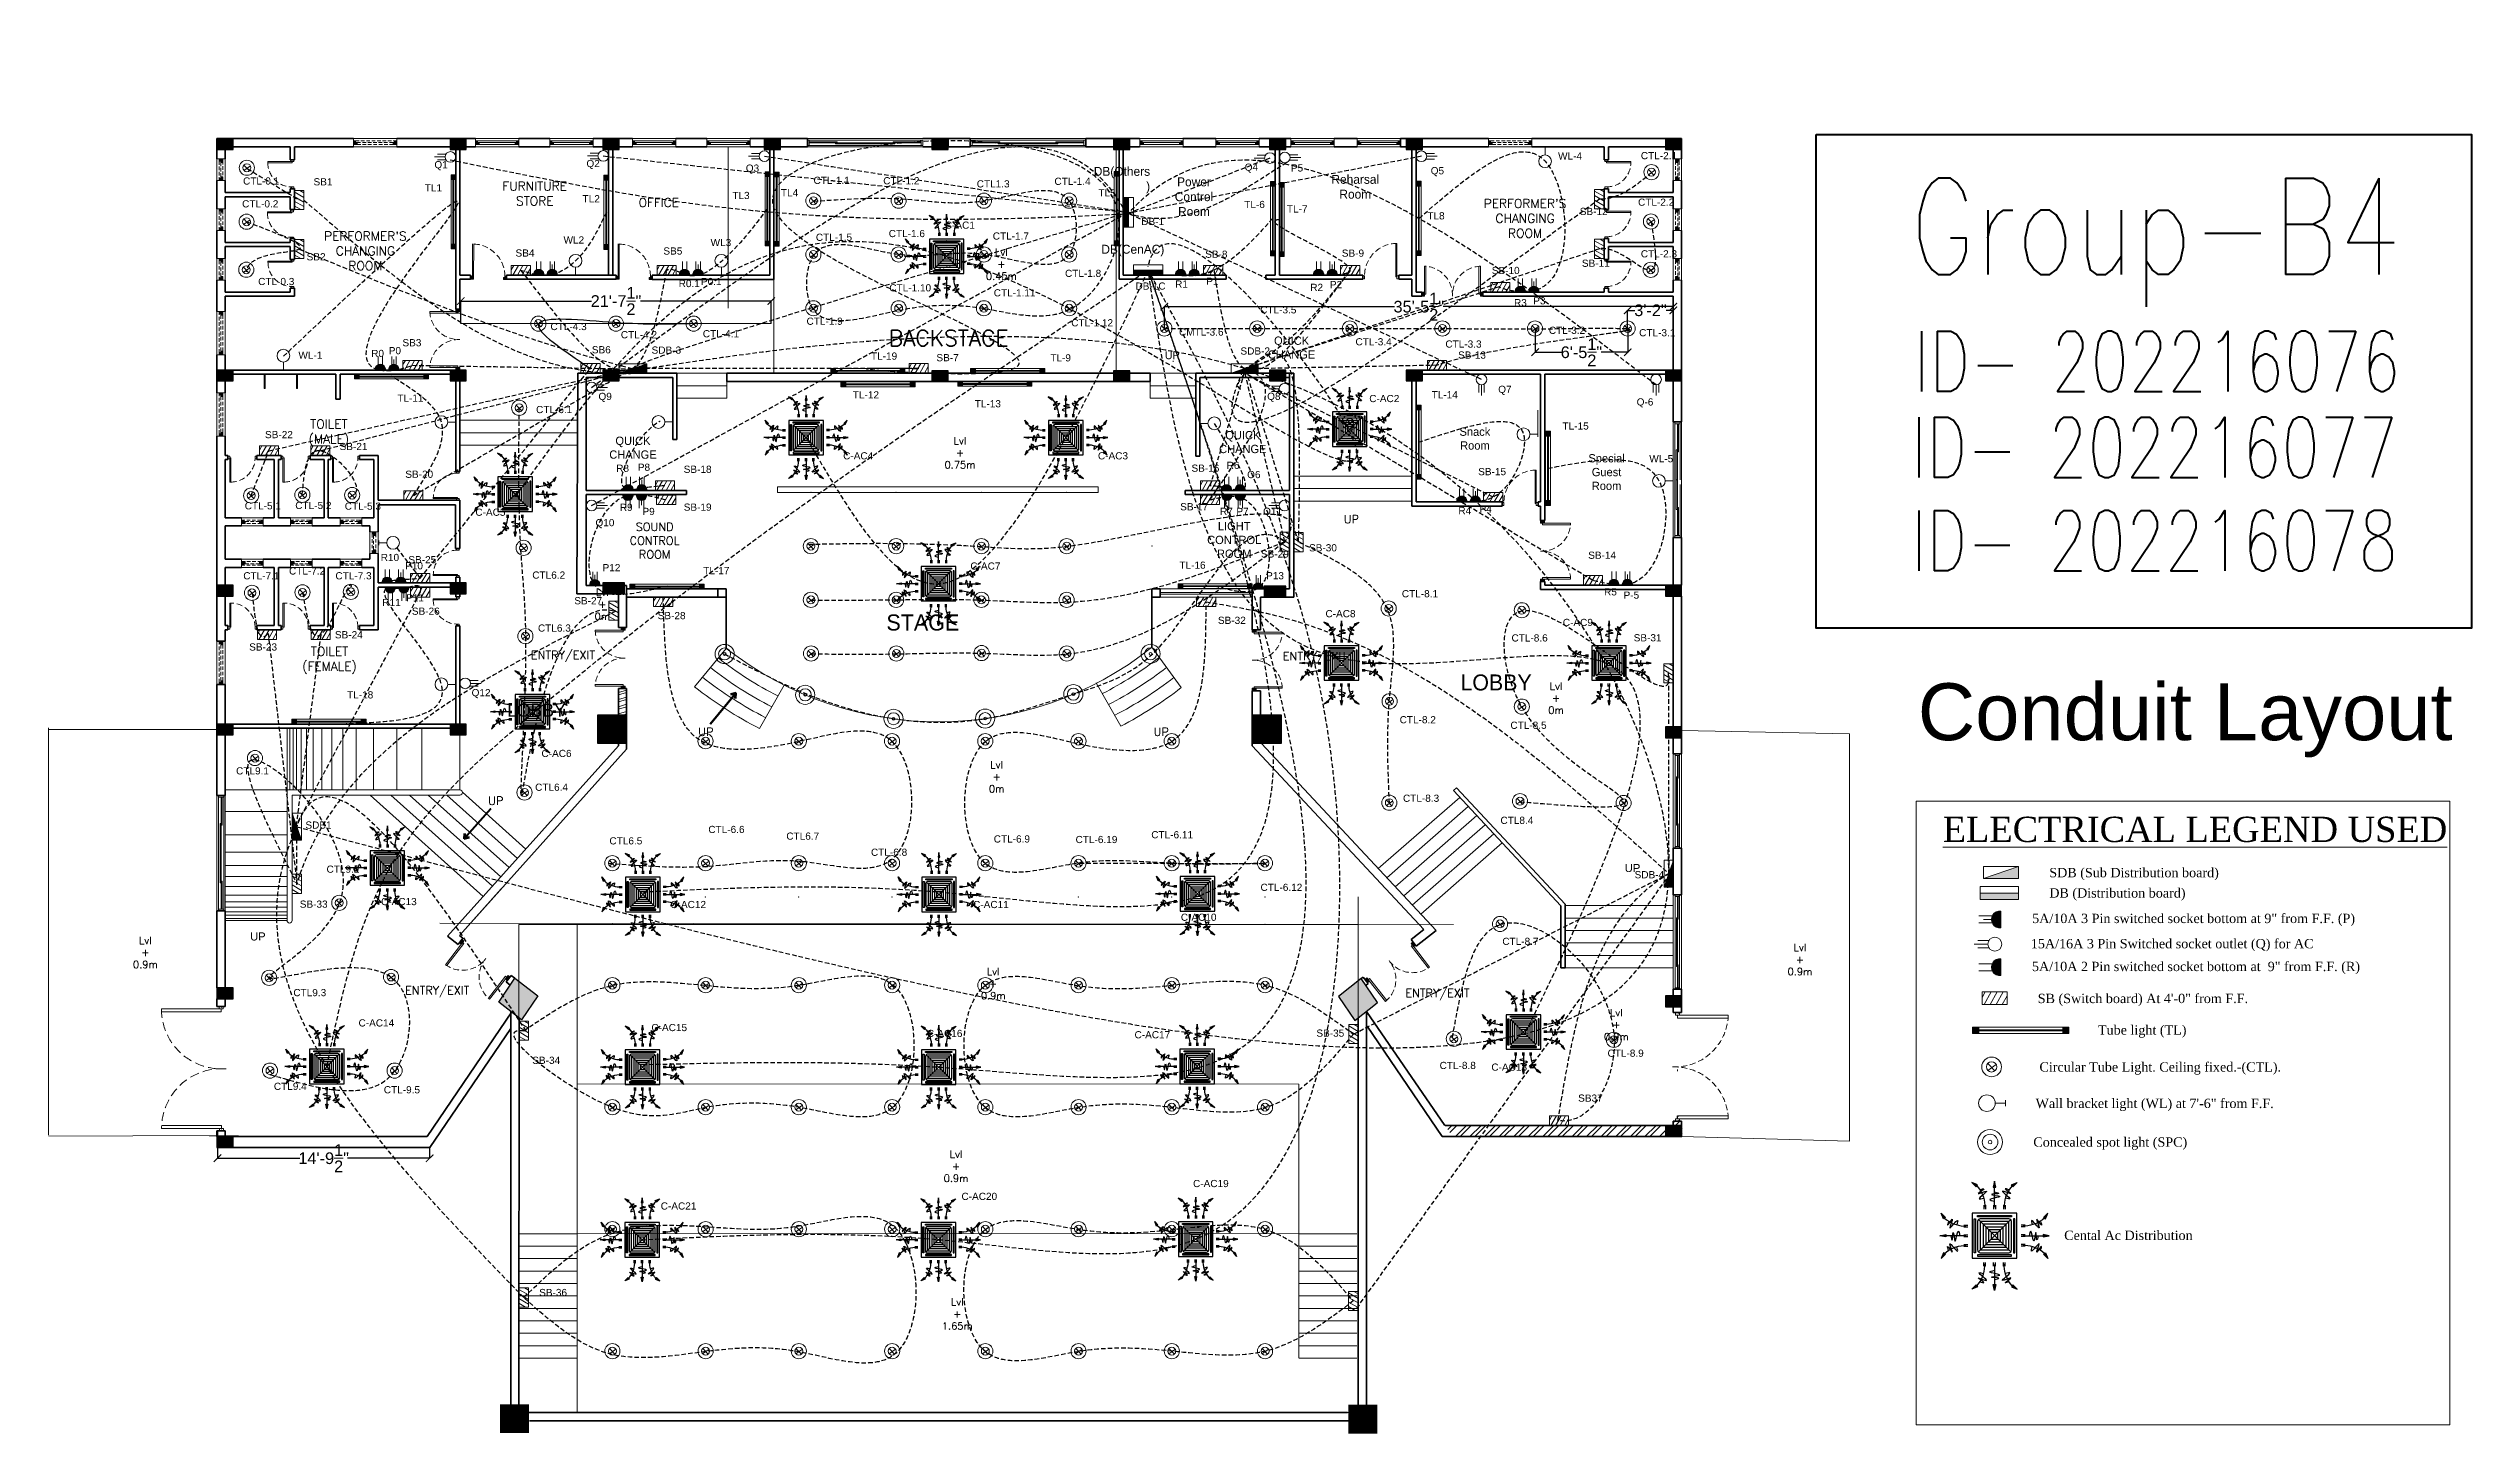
# Model space of a CAD drawing. Header units: inches. Extents: x 845 to 17085, y 908 to 10810.
# Drawn here: x 3921 to 5946, y 5935 to 7093 of the extents above; entities that cross this region are included whole.
import ezdxf
from ezdxf.enums import TextEntityAlignment as Align

# ---------------------------------------------------------------- set-up
doc = ezdxf.new("R2010")
doc.units = ezdxf.units.IN
doc.header["$LTSCALE"] = 15
doc.header["$MEASUREMENT"] = 0
for name, pattern in [('ACAD_ISO03W100', [30, 12, -18]), ('ACAD_ISO04W100', [30.5, 24, -3, 0.5, -3]), ('CENTER2', [1.125, 0.75, -0.125, 0.125, -0.125]), ('CONTINUA', [0]), ('DASHED', [0.75, 0.5, -0.25]), ('DASHED2', [0.375, 0.25, -0.125]), ('HIDDEN', [0.375, 0.25, -0.125])]:
    doc.linetypes.add(name, pattern=pattern)
for name, color, linetype, lineweight in [('.13', 5, 'Continuous', 13), ('.15', 4, 'Continuous', 15), ('c1', 21, 'Continuous', 30), ('E. Fixture', 6, 'Continuous', 20), ('ETEXT', 152, 'Continuous', 5), ('FURN', 43, 'Continuous', 18), ('FURN 2', 34, 'Continuous', 15), ('FURNITURE', 175, 'Continuous', 80), ('GR.furniture', 82, 'Continuous', 15), ('GRID', 8, 'ACAD_ISO04W100', 5), ('HATCH', 251, 'Continuous', 5), ('humans', 7, 'Continuous', 15), ('LEVEL', 7, 'Continuous', 13), ('PDF_Layer1', 1, 'Continuous', 18), ('SLD', 140, 'Continuous', 9), ('wall 1', 1, 'Continuous', 35), ('WIND & DOOR', 160, 'Continuous', 9), ('window and door', 170, 'Continuous', 9)]:
    doc.layers.add(name, color=color, linetype=linetype, lineweight=lineweight)
for name, color, linetype in [('AIR', 7, 'Continuous'), ('AIR-00', 8, 'Continuous'), ('AIR-01', 105, 'Continuous'), ('AIR-02', 2, 'Continuous'), ('AIR-04', 40, 'Continuous'), ('DB cable', 141, 'HIDDEN'), ('MEUBLE', 55, 'Continuous'), ('SB cable', 58, 'CENTER2'), ('TEX', 133, 'Continuous'), ('Text', 255, 'Continuous')]:
    doc.layers.add(name, color=color, linetype=linetype)
doc.layers.add('door and window', color=7, linetype='Continuous', lineweight=25, true_color=0x0609c1)
doc.styles.add('JASIM', font='times.ttf')
doc.styles.add('ROMANS', font='ROMANS')
doc.styles.get("Standard").update_dxf_attribs({"font": 'arial.ttf'})
doc.styles.add('STYLE3', font='romans.shx', dxfattribs={"width": 0.75})
doc.dimstyles.get("Standard").update_dxf_attribs({"dimtxt": 9.75, "dimasz": 6.25, "dimexe": 0.18, "dimexo": 0.0625, "dimgap": 0.09, "dimtad": 0, "dimdec": 1, "dimzin": 0, "dimdsep": 46, "dimlunit": 4, "dimtxsty": 'Standard', "dimblk": 'ARCHTICK', "dimcen": 0.09, "dimadec": 0, "dimazin": 0, "dimtfac": 1, "dimtdec": 1, "dimtofl": 0, "dimtmove": 0, "dimatfit": 3, "dimldrblk": 'ARCHTICK', "dimfxl": 1, "dimtolj": 1, "dimtzin": 0, "dimlwd": 25, "dimarcsym": 0})
pattern_1 = [(135, (1759426.506, 83040.65625), (-0.27080908924, -0.27080908924), [])]

msp = doc.modelspace()

# ---------------------------------------------------------------- texts
at = {"layer": 'ETEXT', "color": 3, "lineweight": 5, "style": 'JASIM'}
msp.add_text('%%UELECTRICAL LEGEND USED', height=21.1148, dxfattribs=at).set_placement((5504.24, 6429.37))
at = {"layer": 'ETEXT', "lineweight": 5, "style": 'JASIM'}
for s, p in [('SDB (Sub Distribution board)', (5593.26, 6399.87)), ('DB (Distribution board)', (5593.26, 6382.87)), ('5A/10A 3 Pin switched socket bottom at 9" from F.F. (P)', (5578.94, 6361.58)), ('15A/16A 3 Pin Switched socket outlet (Q) for AC', (5577.86, 6340.48)), ('5A/10A 2 Pin switched socket bottom at  9" from F.F. (R)', (5578.81, 6321.43)), ('SB (Switch board) At 4\'-0" from F.F.', (5583.62, 6294.67)), ('Tube light (TL)', (5633.99, 6268.3)), ('Circular Tube Light. Ceiling fixed.-(CTL).', (5585.08, 6237.39)), ('Wall bracket light (WL) at 7\'-6" from F.F.', (5581.84, 6206.96)), ('Concealed spot light (SPC)', (5579.95, 6174.62)), ('Cental Ac Distribution', (5605.75, 6096.65))]:
    msp.add_text(s, height=7.8, dxfattribs=at).set_placement(p)
at = {"layer": 'humans', "linetype": 'ByBlock', "insert": (5483.37, 6562.03), "char_height": 47.5662, "attachment_point": 1}
msp.add_mtext_dynamic_manual_height_columns('Conduit Layout', width=979.7067, gutter_width=30, heights=[0], dxfattribs=at)
at = {"layer": 'LEVEL', "color": 0, "style": 'STYLE3', "width": 0.75}
for s, height, p in [('Group-B4', 80.64, (5681.92, 6944.04)), ('ID- 202216076', 50.4, (5683.43, 6831.21)), ('ID- 202216077', 50.4, (5680.96, 6759.2)), ('ID- 202216078', 50.4, (5680.96, 6681.18))]:
    msp.add_text(s, height=height, dxfattribs=at).set_placement(p, align=Align.MIDDLE_CENTER)
at = {"layer": 'SLD', "linetype": 'DASHED2', "lineweight": 30}
for s, p in [('CTL-2.1', (5251.94, 7000.16)), ('Q1', (4243.75, 6992.58)), ('Q2', (4370.8, 6993.53)), ('Q3', (4503.99, 6989.72)), ('Q4', (4920.9, 6990.51)), ('P5', (4959.51, 6989.88)), ('Q5', (5076.32, 6987.58)), ('WL-4', (5182.78, 6999.84)), ('CTL-0.2', (4083.07, 6959.86)), ('CTL-0.1', (4083.84, 6978.96)), ('SB1', (4142.77, 6978.29)), ('TL1', (4235.7, 6973.23)), ('TL2', (4367.58, 6964.12)), ('TL3', (4492.72, 6966.86)), ('TL4', (4533.34, 6969.14)), ('CTL-1.1', (4560.59, 6979.5)), ('CTL-1.2', (4618.84, 6979.17)), ('CTL1.3', (4696.96, 6976.57)), ('CTL-1.4', (4761.88, 6978.69)), ('TL5', (4798.59, 6969.09)), ('CTL-2.2', (5249.6, 6961.25)), ('C-AC1', (4670.29, 6942.04)), ('DB-1', (4834.44, 6945.04)), ('TL-6', (4920.52, 6959.34)), ('TL-7', (4956.18, 6955.6)), ('TL8', (5073.53, 6949.85)), ('SB-12', (5200.88, 6953.53)), ('WL2', (4351.68, 6929.65)), ('SB5', (4435.11, 6920.45)), ('WL3', (4474.59, 6927.51)), ('CTL-1.5', (4562.52, 6931.91)), ('CTL-1.6', (4623.42, 6935.03)), ('CTL-1.7', (4710.35, 6932.95)), ('SB2', (4136.98, 6915.6)), ('SB4', (4311.56, 6918.75)), ('CTL-1.8', (4770.73, 6901.76)), ('SB-8', (4887.89, 6917.76)), ('SB-9', (5002.03, 6918.64)), ('SB-10', (5127.37, 6904.18)), ('SB-11', (5202.69, 6910.2)), ('CTL-2.3', (5251.94, 6918.07)), ('CTL-0.3', (4096.46, 6894.94)), ('R0.1', (4447.9, 6893.23)), ('P0.1', (4466.53, 6894.95)), ('CTL-1.10', (4623.93, 6889.64)), ('CTL-1.11', (4711.18, 6885.47)), ('DB-1C', (4829.63, 6891.11)), ('R1', (4862.75, 6892.78)), ('P1', (4888.78, 6895.15)), ('R2', (4975.7, 6890.02)), ('P2', (4992.08, 6892.36)), ('P3', (5162.05, 6878.81)), ('CTL-1.9', (4554.71, 6861.73)), ('CTL-1.12', (4775.96, 6860.42)), ('CTL-3.5', (4933.84, 6871.26)), ('R3', (5145.96, 6877.24)), ('SB3', (4217.05, 6843.76)), ('CTL-4.3', (4340.74, 6857.29)), ('CTL-4.2', (4399.55, 6850.45)), ('CTL-4.1', (4468.03, 6851.26)), ('CMTL-3.6', (4865.98, 6852.69)), ('CTL-3.4', (5013.47, 6844.54)), ('CTL-3.3', (5088.59, 6842.66)), ('CTL-3.2', (5175.09, 6854.11)), ('CTL-3.1', (5250.53, 6852.12)), ('WL-1', (4130.13, 6833.3)), ('R0', (4190.93, 6834.8)), ('P0', (4205.61, 6837.12)), ('SB6', (4375.32, 6837.89)), ('SDB-3', (4425.27, 6837.59)), ('TL-19', (4608.58, 6832.59)), ('SB-7', (4663.26, 6831.26)), ('TL-9', (4758.45, 6831.11)), ('SDB-2', (4917.36, 6836.83)), ('SB-13', (5099.21, 6833.45)), ('Q9', (4380.85, 6798.87)), ('TL-12', (4593.43, 6800.16)), ('Q8', (4939.68, 6798.97)), ('TL-14', (5077.11, 6800.27)), ('Q7', (5132.77, 6804.79)), ('TL-11', (4212.74, 6797.45)), ('CTL-6.1', (4328.73, 6787.89)), ('TL-13', (4695.28, 6792.74)), ('C-AC2', (5025.01, 6797.09)), ('Q-6', (5248.44, 6794.24)), ('SB-22', (4102.21, 6766.95)), ('TL-15', (5186.5, 6774.14)), ('SB-21', (4164.55, 6757)), ('R8', (4395.67, 6738.8)), ('P8', (4413.74, 6739.66)), ('SB-18', (4452.09, 6737.94)), ('C-AC4', (4585.33, 6749.2)), ('C-AC3', (4798.26, 6749.2)), ('SB-16', (4876.42, 6738.89)), ('R6', (4905.82, 6741.23)), ('WL-5', (5259, 6746.81)), ('SB-20', (4219.44, 6733.81)), ('O6', (4922.96, 6733.53)), ('SB-15', (5116.01, 6735.99)), ('CTL-5.1', (4085.25, 6707.42)), ('CTL-5.2', (4127.49, 6707.73)), ('CTL-5.3', (4168.83, 6707.12)), ('C-AC5', (4278, 6702.07)), ('R9', (4398.68, 6706.16)), ('P9', (4417.61, 6702.73)), ('SB-19', (4452.09, 6706.3)), ('SB-17', (4867, 6706.64)), ('R7', (4900.25, 6702.72)), ('P7', (4913.96, 6702.72)), ('Q11', (4936.27, 6702.79)), ('R4', (5099.46, 6703.41)), ('P4', (5117.14, 6704.77)), ('Q10', (4378.35, 6693.33)), ('R10', (4198.9, 6664.25)), ('P10', (4219.27, 6657.33)), ('SB-25', (4222, 6662.38)), ('C-AC7', (4691.65, 6657.05)), ('TL-16', (4866.32, 6657.8)), ('SB-29', (4934.47, 6667.12)), ('SB-30', (4974.67, 6672.32)), ('SB-14', (5207.96, 6666.1)), ('CTL-7.1', (4084.06, 6648.91)), ('CTL-7.2', (4122.26, 6652.96)), ('CTL-7.3', (4161.03, 6648.91)), ('CTL6.2', (4325.56, 6649.5)), ('P12', (4384.27, 6655.7)), ('TL-17', (4468.43, 6653.26)), ('P13', (4938.77, 6649)), ('R11', (4200.2, 6626.61)), ('P11', (4220.13, 6630.51)), ('SB-26', (4224.92, 6619.32)), ('SB-27', (4360.68, 6628.07)), ('SB-28', (4430.36, 6615.62)), ('C-AC8', (4988.39, 6617.23)), ('CTL-8.1', (5052.24, 6633.92)), ('R5', (5221.2, 6635.49)), ('P-5', (5237.52, 6632.77)), ('SB-24', (4160.61, 6599.62)), ('CTL6.3', (4330.31, 6605.22)), ('SB-32', (4898.54, 6611.68)), ('CTL-8.6', (5143.86, 6596.96)), ('C-AC9', (5186.75, 6609.91)), ('SB-31', (5245.96, 6597.1)), ('SB-23', (4088.99, 6589.4)), ('TL-18', (4170.76, 6549.37)), ('Q12', (4274.85, 6551.2)), ('CTL-8.2', (5050.39, 6528.57)), ('CTL-8.5', (5142.94, 6523.95)), ('C-AC6', (4333.24, 6500.4)), ('CTL9.1', (4078.03, 6485.83)), ('CTL6.4', (4327.93, 6472.15)), ('CTL-8.3', (5053.17, 6462.95)), ('SDB1', (4135.97, 6440.51)), ('CTL-6.6', (4472.68, 6436.85)), ('CTL8.4', (5134.61, 6444.47)), ('CTL6.5', (4390.02, 6427.32)), ('CTL6.7', (4537.85, 6431.29)), ('CTL-6.8', (4608.59, 6417.8)), ('CTL-6.9', (4711.18, 6428.91)), ('CTL-6.19', (4779.58, 6428.44)), ('CTL-6.11', (4842.84, 6432.44)), ('CTL9.2', (4153.63, 6403.65)), ('SDB-4', (5246.76, 6399.02)), ('SB-33', (4131.23, 6374.41)), ('C-AC13', (4199.18, 6376.56)), ('C-AC12', (4440.94, 6374.09)), ('C-AC11', (4693.94, 6374.09)), ('CTL-6.12', (4934.12, 6388.46)), ('C-AC10', (4867.52, 6363.46)), ('CTL-8.7', (5136.19, 6343.29)), ('CTL9.3', (4125.88, 6300.45)), ('C-AC14', (4180.36, 6275.11)), ('C-AC15', (4425.09, 6271.25)), ('C-AC16', (4655.23, 6266.31)), ('C-AC17', (4828.85, 6265.23)), ('SB-35', (4980.79, 6266.57)), ('SB-34', (4325.54, 6243.86)), ('CTL-8.8', (5083.79, 6239.56)), ('C-AC18', (5127.03, 6238.15)), ('CTL-8.9', (5224.1, 6249.81)), ('CTL9.4', (4109.61, 6222.1)), ('CTL-9.5', (4201.47, 6219.23)), ('SB37', (5199.56, 6212.25)), ('C-AC20', (4684.21, 6130.11)), ('C-AC19', (4877.73, 6140.84)), ('C-AC21', (4432.9, 6122.05)), ('SB-36', (4331.31, 6049.73))]:
    msp.add_text(s, height=6, dxfattribs=at).set_placement(p)
at = {"layer": 'TEX', "attachment_point": 9}
for s, insert, char_height in [('{\\fCentury Gothic|b0|i0|c0|p34;UP}', (4866.63, 6832.86), 6.7209), ('UP', (5251.52, 6404.15), 6.721)]:
    msp.add_mtext_dynamic_manual_height_columns(s, width=0.00275, gutter_width=0.0139, heights=[0], dxfattribs=dict(at, insert=insert, char_height=char_height))
at = {"layer": 'TEX', "insert": (4102.78, 6346.97), "char_height": 6.721, "attachment_point": 9, "rotation": 0.24517}
msp.add_mtext_dynamic_manual_height_columns('UP', width=0.00275, gutter_width=0.0139, heights=[0], dxfattribs=at)
at = {"layer": 'Text', "ltscale": 0.115, "style": 'ROMANS'}
for s, width, gutter_width, insert, char_height, attachment_point in [('{\\fCentury Gothic|b0|i0|c0|p34;DB(Others\\P)}', 0.00275, 0.0139, (4841.85, 6971.63), 7.4549, 9), ('\\pxqc;{\\fCentury Gothic|b0|i0|c0|p34;Reharsal Room}', 0.00275, 0.0139, (5013.3, 6967.09), 7.4549, 9), ('\\pxqc;FURNITURE\\PSTORE', 0.00192, 0.00973, (4327.59, 6961.51), 7.4549, 9), ('\\pxqc;OFFICE', 0.00275, 0.0139, (4431.27, 6960.22), 7.4549, 9), ('\\pxqc;{\\fCentury Gothic|b0|i0|c0|p34;Power Control Room}', 0.00275, 0.0139, (4878.53, 6952.56), 7.4549, 9), ("\\pxqc;PERFORMER'S CHANGING ROOM", 0.00275, 0.0139, (5155.22, 6934.56), 7.4549, 9), ("\\pxqc;PERFORMER'S CHANGING ROOM", 0.00153, 0.00778, (4186.11, 6907.34), 7.4549, 9), ('\\pxqc;Lvl + 0.45m', 3.9371, 0.00837, (4719.57, 6899.38), 6.0312, 9), ('{\\fCentury Gothic|b0|i0|c0|p34;DB(CenAC)}', 0.00275, 0.0139, (4853.72, 6918.92), 7.4549, 9), ('\\pxqc;BACKSTAGE', 0.00607, 0.0308, (4673.43, 6844.01), 13.3411, 9), ('\\pxqc;{\\fCentury Gothic|b0|i0|c0|p34;QUICK CHANGE}', 0.00275, 0.0139, (4960.08, 6833.36), 6.9209, 9), ('\\pxqc;TOILET\\P(MALE)', 0.00364, 0.0185, (4155.61, 6760.1), 7.4549, 9), ('\\pxqc;{\\fCentury Gothic|b0|i0|c0|p34;QUICK CHANGE}', 0.00275, 0.0139, (4409.69, 6749.68), 6.9209, 9), ('\\pxqc;Lvl + 0.75m', 3.9371, 0.00837, (4684.99, 6741.67), 6.0312, 9), ('\\pxqc;{\\fCentury Gothic|b0|i0|c0|p34;QUICK CHANGE}', 0.00275, 0.0139, (4919.32, 6754.36), 6.9209, 9), ('\\pxqc;{\\fCentury Gothic|b0|i0|c0|p34;Snack Room}', 0.00275, 0.0139, (5113.28, 6757.29), 6.9209, 9), ('\\pxqc;{\\fCentury Gothic|b0|i0|c0|p34;Special \\PGuest Room}', 0.00275, 0.0139, (5223.29, 6723.53), 6.9209, 9), ('UP', 0.00275, 0.0139, (5016.47, 6695.78), 6.921, 9), ('\\pxqc;SOUND CONTROL\\PROOM', 0.00142, 0.00723, (4427.8, 6666.29), 6.9209, 9), ('\\pxqc;{\\fCentury Gothic|b0|i0|c0|p34;LIGHT \\PCONTROL ROOM}', 0.00275, 0.0139, (4912.15, 6666.8), 6.9209, 9), ('\\pxqc;Lvl + 0m', 3.9371, 0.00837, (4386.11, 6615.02), 6.0312, 9), ('\\pxqc;TOILET\\P(FEMALE)', 0.00364, 0.0185, (4156.1, 6570.07), 7.4549, 9), ('\\pxqc;ENTRY/EXIT', 0.00275, 0.0139, (4351.2, 6579.89), 6.9209, 9), ('\\pxqc;ENTRY/EXIT', 0.00275, 0.0139, (4979.6, 6578.94), 6.9209, 9), ('\\pxqc;{\\fCentury Gothic|b0|i0|c0|p34;LOBBY}', 0.00047, 0.0294, (5130.97, 6555.88), 13.3411, 9), ('\\pxqc;Lvl + 0m', 3.9371, 0.00837, (5183.1, 6536.55), 6.0312, 9), ('\\pxqc;{\\fCentury Gothic|b0|i0|c0|p34;LOBBY}', 0.000266, 0.0166, (4329.01, 6533.95), 10.9606, 9), ('UP', 0.00275, 0.0139, (4477, 6518), 6.921, 9), ('UP', 0.00275, 0.0139, (4857.53, 6518), 6.921, 9), ('\\pxqc;Lvl + 0m', 3.9371, 0.00837, (4715.63, 6470.78), 6.0312, 9), ('UP', 0.00275, 0.0139, (4288.67, 6460.35), 6.921, 7), ('\\pxqc;Lvl + 0.9m', 3.9371, 0.00837, (4000.28, 6323.94), 6.0312, 7), ('\\pxqc;Lvl + 0.9m', 3.9371, 0.00837, (5386.88, 6318.03), 6.0312, 9), ('\\pxqc;Lvl + 0.9m', 3.9371, 0.00837, (4712.7, 6297.91), 6.0312, 9), ('\\pxqc;ENTRY/EXIT', 0.00275, 0.0139, (4246.12, 6299.66), 6.9209, 9), ('\\pxqc;ENTRY/EXIT', 0.00275, 0.0139, (5081.96, 6297.24), 6.9209, 9), ('\\pxqc;Lvl + 0.9m', 3.9371, 0.00837, (5233.47, 6263.59), 6.0312, 9), ('\\pxqc;Lvl + 0.9m', 3.9371, 0.00837, (4681.69, 6145.23), 6.0312, 9), ('\\pxqc;Lvl + 1.65m', 3.9371, 0.00837, (4682.72, 6021.73), 6.0312, 9)]:
    msp.add_mtext_dynamic_manual_height_columns(s, width=width, gutter_width=gutter_width, heights=[0], dxfattribs=dict(at, insert=insert, char_height=char_height, attachment_point=attachment_point))
at = {"layer": 'Text', "insert": (4651.94, 6605.97), "char_height": 6.7209, "attachment_point": 9}
msp.add_mtext_dynamic_manual_height_columns('\\pxqc;{\\fCentury Gothic|b0|i0|c0|p34;\\H2x;STAGE}', width=0.00275, gutter_width=0.0139, heights=[0], dxfattribs=at)

# ---------------------------------------------------------------- blocks, each defined once
blk = doc.blocks.new('ARROW')
at = {"layer": 'FURNITURE'}
h = blk.add_hatch(color=4, dxfattribs=at)
h.dxf.hatch_style = 1
h.paths.add_polyline_path([(3172.813, 3642.279), (3172.7, 3642.199), (3172.768, 3642.199)])
h.paths.add_polyline_path([(3172.768, 3642.199), (3172.7, 3642.199), (3172.813, 3642.119)])
at = {"color": 4}
blk.add_line((3173.701, 3642.202), (3173.701, 3642.196), dxfattribs=at)
at = {"layer": 'FURNITURE', "color": 4}
for p, q in [((3172.7, 3642.199), (3172.813, 3642.279)), ((3173.701, 3642.202), (3172.7, 3642.202)), ((3173.701, 3642.199), (3172.7, 3642.199)), ((3172.7, 3642.199), (3172.813, 3642.119)), ((3173.701, 3642.196), (3172.7, 3642.196)), ((3172.813, 3642.279), (3172.768, 3642.199)), ((3172.813, 3642.119), (3172.768, 3642.199))]:
    blk.add_line(p, q, dxfattribs=at)
blk = doc.blocks.new('2')
at = {"layer": 'E. Fixture'}
blk.add_hatch(color=256, dxfattribs=at).paths.add_polyline_path([(27131.11, -3604.57), (27131.11, -3606.15), (27140.34, -3606.15), (27140.34, -3604.57)])
blk.add_line((27140.34, -3604.57), (27131.11, -3604.57), dxfattribs=at)
blk.add_lwpolyline([(27131.11, -3602.99), (27140.34, -3602.99), (27140.34, -3606.15), (27131.11, -3606.15), (27131.11, -3602.99)], dxfattribs=at)
blk = doc.blocks.new('C')
at = {"layer": 'E. Fixture'}
blk.add_hatch(color=256, dxfattribs=at).paths.add_polyline_path([(27131.11, -3595.1), (27140.34, -3595.1), (27140.34, -3591.94)])
blk.add_line((27140.34, -3591.94), (27131.11, -3595.1), dxfattribs=at)
blk.add_lwpolyline([(27131.11, -3591.94), (27140.34, -3591.94), (27140.34, -3595.1), (27131.11, -3595.1), (27131.11, -3591.94)], dxfattribs=at)
blk = doc.blocks.new('05')
at = {"layer": 'E. Fixture'}
blk.add_hatch(color=256, dxfattribs=at).paths.add_polyline_path([(27124.3, -3822.6), (27124.3, -3814.6, 1.138442)])
for p, q in [((27122.7, -3816.8), (27113.7, -3816.8)), ((27122.7, -3818.6), (27116, -3818.6)), ((27124.3, -3822.6), (27124.3, -3814.6)), ((27122.7, -3820.3), (27113.7, -3820.3))]:
    blk.add_line(p, q, dxfattribs=at)
blk.add_arc((27123.8, -3818.6), 4.03, 82.5917, 277.4083, dxfattribs=at)
blk = doc.blocks.new('10')
at = {"layer": 'E. Fixture'}
blk.add_hatch(color=256, dxfattribs=at).paths.add_polyline_path([(27132.1, -3831.4), (27132.1, -3823.4, 1.138442)])
for p, q in [((27130.5, -3825.7), (27121.5, -3825.7)), ((27130.5, -3829.1), (27121.5, -3829.1)), ((27132.1, -3831.4), (27132.1, -3823.4))]:
    blk.add_line(p, q, dxfattribs=at)
blk.add_arc((27131.6, -3827.4), 4.03, 82.5917, 277.4083, dxfattribs=at)
blk = doc.blocks.new('oo')
at = {"layer": 'E. Fixture', "lineweight": 15}
for p, q in [((755.2, 589.1), (809.2, 589.1)), ((755.2, 589), (809.2, 589)), ((755.2, 589), (809.2, 589)), ((755.2, 588.9), (809.2, 588.9)), ((755.2, 588.8), (809.2, 588.8)), ((755.2, 588.6), (809.2, 588.6)), ((755.2, 588.6), (809.2, 588.6)), ((755.2, 588.5), (809.2, 588.5)), ((755.2, 588.4), (809.2, 588.4)), ((755.2, 588.4), (809.2, 588.4))]:
    blk.add_line(p, q, dxfattribs=at)
at = {"layer": 'E. Fixture', "color": 5, "lineweight": 15}
blk.add_lwpolyline([(751.2, 590.8), (813.2, 590.8), (813.2, 586.8), (751.2, 586.8), (751.2, 590.8)], dxfattribs=at)
at = {"layer": 'HATCH', "lineweight": 15}
for points in [[(751.2, 590.8), (755.2, 590.8), (755.2, 586.8), (751.2, 586.8)], [(751.6, 590.4), (754.9, 590.4), (754.9, 587.1), (751.6, 587.1)], [(751.9, 590.1), (754.6, 590.1), (754.6, 587.4), (751.9, 587.4)], [(752.2, 589.8), (754.2, 589.8), (754.2, 587.8), (752.2, 587.8)], [(752.6, 589.4), (753.9, 589.4), (753.9, 588.1), (752.6, 588.1)], [(752.9, 589.1), (753.6, 589.1), (753.6, 588.4), (752.9, 588.4)], [(813.2, 590.8), (809.2, 590.8), (809.2, 586.8), (813.2, 586.8)], [(812.8, 590.4), (809.5, 590.4), (809.5, 587.1), (812.8, 587.1)], [(812.5, 590.1), (809.8, 590.1), (809.8, 587.4), (812.5, 587.4)], [(812.2, 589.8), (810.2, 589.8), (810.2, 587.8), (812.2, 587.8)], [(811.8, 589.4), (810.5, 589.4), (810.5, 588.1), (811.8, 588.1)], [(811.5, 589.1), (810.8, 589.1), (810.8, 588.4), (811.5, 588.4)]]:
    blk.add_lwpolyline(points, close=True, dxfattribs=at)
blk = doc.blocks.new('_ArchTick')
at = {"layer": 'GRID', "color": 0, "const_width": 0.15}
blk.add_lwpolyline([(-0.5, -0.5), (0.5, 0.5)], dxfattribs=at)
blk = doc.blocks.new('*D203')
at = {"layer": 'Defpoints', "color": 0, "linetype": 'ByBlock', "lineweight": 211, "transparency": 16777216}
for p in [(4062.5, 6173.8), (4239.8, 6173.8), (4239.8, 6165)]:
    blk.add_point(p, dxfattribs=at)
at = {"layer": 'humans', "color": 0, "linetype": 'ByBlock', "lineweight": -2, "transparency": 16777216}
for p, q in [((4062.5, 6173.8), (4062.5, 6164.8)), ((4239.8, 6173.8), (4239.8, 6164.8))]:
    blk.add_line(p, q, dxfattribs=at)
at = {"layer": 'humans', "color": 0, "linetype": 'Continuous', "lineweight": 25, "transparency": 16777216}
for p, q in [((4062.5, 6165), (4131.2, 6165)), ((4239.8, 6165), (4171.1, 6165))]:
    blk.add_line(p, q, dxfattribs=at)
at = {"layer": 'humans', "color": 0, "linetype": 'ByBlock', "lineweight": 25, "transparency": 16777216, "xscale": 6.25, "yscale": 6.25, "zscale": 6.25, "rotation": 180}
blk.add_blockref('_ArchTick', (4062.5, 6165), dxfattribs=at)
at = {"layer": 'humans', "color": 0, "linetype": 'ByBlock', "lineweight": 25, "transparency": 16777216, "xscale": 6.25, "yscale": 6.25, "zscale": 6.25}
blk.add_blockref('_ArchTick', (4239.8, 6165), dxfattribs=at)
at = {"layer": 'humans', "color": 0, "linetype": 'ByBlock', "transparency": 16777216, "insert": (4151.2, 6165), "char_height": 9.75, "attachment_point": 5}
blk.add_mtext('\\A1;14\'-9{\\H1x;\\S1/2;}"', dxfattribs=at)
blk = doc.blocks.new('FCU-13000P (CASSETTE SPLIT)')
at = {"layer": 'AIR-00', "ltscale": 3}
for p, q in [((0, 0.523), (0, 1)), ((-0.193, 0.558), (-0.193, 0.487)), ((-0.162, 0.558), (-0.162, 0.487)), ((-0.016, 0.558), (-0.016, 0.487)), ((0.016, 0.558), (0.016, 0.487)), ((0.162, 0.558), (0.162, 0.487)), ((0.193, 0.558), (0.193, 0.487)), ((-0.523, 0), (-1, 0)), ((-0.558, 0.193), (-0.487, 0.193)), ((-0.558, 0.162), (-0.487, 0.162)), ((-0.558, 0.016), (-0.487, 0.016)), ((0.558, 0.193), (0.487, 0.193)), ((0.558, 0.162), (0.487, 0.162)), ((0.558, 0.016), (0.487, 0.016)), ((0.523, 0), (1, 0)), ((-0.558, -0.016), (-0.487, -0.016)), ((-0.558, -0.162), (-0.487, -0.162)), ((-0.558, -0.193), (-0.487, -0.193)), ((0.558, -0.016), (0.487, -0.016)), ((0.558, -0.162), (0.487, -0.162)), ((0.558, -0.193), (0.487, -0.193)), ((-0.193, -0.558), (-0.193, -0.487)), ((-0.162, -0.558), (-0.162, -0.487)), ((-0.016, -0.558), (-0.016, -0.487)), ((0, -0.523), (0, -1)), ((0.016, -0.558), (0.016, -0.487)), ((0.162, -0.558), (0.162, -0.487)), ((0.193, -0.558), (0.193, -0.487))]:
    blk.add_line(p, q, dxfattribs=at)
at = {"layer": 'AIR-00'}
for p, q in [((0.295, -0.295), (-0.295, 0.295)), ((0.295, 0.295), (-0.295, -0.295))]:
    blk.add_line(p, q, dxfattribs=at)
at = {"layer": 'AIR-00', "ltscale": 3}
for points in [[(-0.335, 0.895), (-0.311, 0.932), (-0.416, 0.973)], [(-0.022, 0.89), (0.022, 0.89), (0, 1)], [(0.335, 0.895), (0.311, 0.932), (0.416, 0.973)], [(-0.89, 0.022), (-0.89, -0.022), (-1, 0)], [(-0.895, 0.335), (-0.932, 0.311), (-0.973, 0.416)], [(0.89, 0.022), (0.89, -0.022), (1, 0)], [(0.895, 0.335), (0.932, 0.311), (0.973, 0.416)], [(-0.895, -0.335), (-0.932, -0.311), (-0.973, -0.416)], [(0.895, -0.335), (0.932, -0.311), (0.973, -0.416)], [(-0.335, -0.895), (-0.311, -0.932), (-0.416, -0.973)], [(-0.022, -0.89), (0.022, -0.89), (0, -1)], [(0.335, -0.895), (0.311, -0.932), (0.416, -0.973)]]:
    blk.add_lwpolyline(points, close=True, dxfattribs=at)
at = {"layer": 'AIR-00'}
for points in [[(-0.323, 0.914, -0.171809), (-0.178, 0.558), (-0.178, 0.522)], [(0.323, 0.914, 0.171809), (0.178, 0.558), (0.178, 0.522)], [(-0.914, 0.323, 0.171809), (-0.558, 0.178), (-0.522, 0.178)], [(0.914, 0.323, -0.171809), (0.558, 0.178), (0.522, 0.178)], [(-0.914, -0.323, -0.171809), (-0.558, -0.178), (-0.522, -0.178)], [(0.914, -0.323, 0.171809), (0.558, -0.178), (0.522, -0.178)], [(-0.323, -0.914, 0.171809), (-0.178, -0.558), (-0.178, -0.522)], [(0.323, -0.914, -0.171809), (0.178, -0.558), (0.178, -0.522)]]:
    blk.add_lwpolyline(points, format="xyb", dxfattribs=at)
for points in [[(-0.26, -0.26), (0.26, -0.26), (0.26, 0.26), (-0.26, 0.26)], [(-0.21, -0.21), (0.21, -0.21), (0.21, 0.21), (-0.21, 0.21)], [(-0.16, -0.16), (0.16, -0.16), (0.16, 0.16), (-0.16, 0.16)], [(-0.11, -0.11), (0.11, -0.11), (0.11, 0.11), (-0.11, 0.11)], [(-0.06, -0.06), (0.06, -0.06), (0.06, 0.06), (-0.06, 0.06)]]:
    blk.add_lwpolyline(points, close=True, dxfattribs=at)
at = {"layer": 'AIR-00', "ltscale": 3}
for points in [[(-0.268, 0.84), (-0.231, 0.852), (-0.134, 0.882), (-0.422, 0.704), (0.005, 0.903), (-0.358, 0.645), (-0.239, 0.678), (-0.199, 0.69)], [(0.268, 0.84), (0.231, 0.852), (0.134, 0.882), (0.422, 0.704), (-0.005, 0.903), (0.358, 0.645), (0.239, 0.678), (0.199, 0.69)], [(-0.84, 0.268), (-0.852, 0.231), (-0.882, 0.134), (-0.704, 0.422), (-0.903, -0.005), (-0.645, 0.358), (-0.678, 0.239), (-0.69, 0.199)], [(0.84, 0.268), (0.852, 0.231), (0.882, 0.134), (0.704, 0.422), (0.903, -0.005), (0.645, 0.358), (0.678, 0.239), (0.69, 0.199)], [(-0.84, -0.268), (-0.852, -0.231), (-0.882, -0.134), (-0.704, -0.422), (-0.903, 0.005), (-0.645, -0.358), (-0.678, -0.239), (-0.69, -0.199)], [(0.84, -0.268), (0.852, -0.231), (0.882, -0.134), (0.704, -0.422), (0.903, 0.005), (0.645, -0.358), (0.678, -0.239), (0.69, -0.199)], [(-0.268, -0.84), (-0.231, -0.852), (-0.134, -0.882), (-0.422, -0.704), (0.005, -0.903), (-0.358, -0.645), (-0.239, -0.678), (-0.199, -0.69)], [(0.268, -0.84), (0.231, -0.852), (0.134, -0.882), (0.422, -0.704), (-0.005, -0.903), (0.358, -0.645), (0.239, -0.678), (0.199, -0.69)]]:
    blk.add_open_spline(points, degree=3, knots=[0.0032834, 0.0032834, 0.0032834, 0.0032834, 0.0712567, 0.1924075, 0.3347111, 0.5062145, 0.5813292, 0.5813292, 0.5813292, 0.5813292], dxfattribs=at)
for points in [[(0, 0.8), (0.077, 0.776), (-0.058, 0.755), (0.098, 0.718), (-0.087, 0.663), (0, 0.631)], [(-0.8, 0), (-0.776, -0.077), (-0.755, 0.058), (-0.718, -0.098), (-0.663, 0.087), (-0.631, 0)], [(0.8, 0), (0.776, -0.077), (0.755, 0.058), (0.718, -0.098), (0.663, 0.087), (0.631, 0)], [(0, -0.8), (0.077, -0.776), (-0.058, -0.755), (0.098, -0.718), (-0.087, -0.663), (0, -0.631)]]:
    blk.add_spline(points, degree=3, dxfattribs=at)
for points in [[(-0.416, 0.973), (-0.335, 0.895), (-0.311, 0.932)], [(0, 1), (-0.022, 0.89), (0.022, 0.89)], [(0.416, 0.973), (0.335, 0.895), (0.311, 0.932)], [(-1, 0), (-0.89, 0.022), (-0.89, -0.022)], [(-0.973, 0.416), (-0.895, 0.335), (-0.932, 0.311)], [(1, 0), (0.89, 0.022), (0.89, -0.022)], [(0.973, 0.416), (0.895, 0.335), (0.932, 0.311)], [(-0.973, -0.416), (-0.895, -0.335), (-0.932, -0.311)], [(0.973, -0.416), (0.895, -0.335), (0.932, -0.311)], [(-0.416, -0.973), (-0.335, -0.895), (-0.311, -0.932)], [(0, -1), (-0.022, -0.89), (0.022, -0.89)], [(0.416, -0.973), (0.335, -0.895), (0.311, -0.932)]]:
    blk.add_solid(points, dxfattribs=at)
at = {"layer": 'AIR-01'}
for points in [[(-0.373, 0.31), (-0.348, 0.31), (-0.348, -0.31), (-0.373, -0.31)], [(-0.31, 0.372), (0.31, 0.372), (0.31, 0.348), (-0.31, 0.348)], [(0.372, 0.31), (0.348, 0.31), (0.348, -0.31), (0.372, -0.31)], [(-0.31, -0.373), (0.31, -0.373), (0.31, -0.348), (-0.31, -0.348)]]:
    blk.add_lwpolyline(points, close=True, dxfattribs=at)
at = {"layer": 'AIR-02'}
blk.add_lwpolyline([(-0.26, -0.31), (0.26, -0.31, 0.414214), (0.31, -0.26), (0.31, 0.26, 0.414214), (0.26, 0.31), (-0.26, 0.31, 0.414214), (-0.31, 0.26), (-0.31, -0.26, 0.414214)], format="xyb", close=True, dxfattribs=at)
at = {"layer": 'AIR-04'}
blk.add_lwpolyline([(-0.41, -0.41), (0.41, -0.41), (0.41, 0.41), (-0.41, 0.41)], close=True, dxfattribs=at)
blk = doc.blocks.new('*D204')
at = {"layer": 'Defpoints', "color": 0, "linetype": 'ByBlock', "lineweight": 211, "transparency": 16777216}
for p in [(4265.8, 6881.6), (4265.8, 6862.7), (4525.2, 6862.7)]:
    blk.add_point(p, dxfattribs=at)
at = {"layer": 'humans', "color": 0, "linetype": 'ByBlock', "lineweight": -2, "transparency": 16777216}
for p, q in [((4265.8, 6862.8), (4265.8, 6881.8)), ((4525.2, 6862.8), (4525.2, 6881.8))]:
    blk.add_line(p, q, dxfattribs=at)
at = {"layer": 'humans', "color": 0, "linetype": 'Continuous', "lineweight": 25, "transparency": 16777216}
for p, q in [((4265.8, 6881.6), (4375, 6881.6)), ((4525.2, 6881.6), (4416, 6881.6))]:
    blk.add_line(p, q, dxfattribs=at)
at = {"layer": 'humans', "color": 0, "linetype": 'ByBlock', "lineweight": 25, "transparency": 16777216, "xscale": 6.25, "yscale": 6.25, "zscale": 6.25}
for p, rotation in [((4265.8, 6881.6), 179.9999999999604), ((4525.2, 6881.6), 359.9999999999604)]:
    blk.add_blockref('_ArchTick', p, dxfattribs=dict(at, rotation=rotation))
at = {"layer": 'humans', "color": 0, "linetype": 'ByBlock', "transparency": 16777216, "insert": (4395.5, 6881.6), "char_height": 9.75, "attachment_point": 5}
blk.add_mtext('\\A1;21\'-7{\\H1x;\\S1/2;}"', dxfattribs=at)
blk = doc.blocks.new('*D202')
at = {"layer": 'Defpoints', "color": 0, "linetype": 'ByBlock', "lineweight": 211, "transparency": 16777216}
for p in [(5279.1, 6876.9), (4853.8, 6858.5), (5279.1, 6858.5)]:
    blk.add_point(p, dxfattribs=at)
at = {"layer": 'humans', "color": 0, "linetype": 'ByBlock', "lineweight": -2, "transparency": 16777216}
for p, q in [((4853.8, 6858.6), (4853.8, 6877.1)), ((5279.1, 6858.6), (5279.1, 6877.1))]:
    blk.add_line(p, q, dxfattribs=at)
at = {"layer": 'humans', "color": 0, "linetype": 'Continuous', "lineweight": 25, "transparency": 16777216}
for p, q in [((4853.8, 6876.9), (5046, 6876.9)), ((5279.1, 6876.9), (5086.8, 6876.9))]:
    blk.add_line(p, q, dxfattribs=at)
at = {"layer": 'humans', "color": 0, "linetype": 'ByBlock', "lineweight": 25, "transparency": 16777216, "xscale": 6.25, "yscale": 6.25, "zscale": 6.25, "rotation": 180}
blk.add_blockref('_ArchTick', (4853.8, 6876.9), dxfattribs=at)
at = {"layer": 'humans', "color": 0, "linetype": 'ByBlock', "lineweight": 25, "transparency": 16777216, "xscale": 6.25, "yscale": 6.25, "zscale": 6.25}
blk.add_blockref('_ArchTick', (5279.1, 6876.9), dxfattribs=at)
at = {"layer": 'humans', "color": 0, "linetype": 'ByBlock', "transparency": 16777216, "insert": (5066.4, 6876.9), "char_height": 9.75, "attachment_point": 5}
blk.add_mtext('\\A1;35\'-5{\\H1x;\\S1/2;}"', dxfattribs=at)
blk = doc.blocks.new('*D205')
at = {"layer": 'Defpoints', "color": 0, "linetype": 'ByBlock', "lineweight": 211, "transparency": 16777216}
for p in [(5163.6, 6858.2), (5241, 6858.2), (5241, 6838.8)]:
    blk.add_point(p, dxfattribs=at)
at = {"layer": 'humans', "color": 0, "linetype": 'ByBlock', "lineweight": -2, "transparency": 16777216}
for p, q in [((5163.6, 6858.2), (5163.6, 6838.7)), ((5241, 6858.2), (5241, 6838.7))]:
    blk.add_line(p, q, dxfattribs=at)
at = {"layer": 'humans', "color": 0, "linetype": 'Continuous', "lineweight": 25, "transparency": 16777216}
for p, q in [((5163.6, 6838.8), (5185.7, 6838.8)), ((5241, 6838.8), (5218.9, 6838.8))]:
    blk.add_line(p, q, dxfattribs=at)
at = {"layer": 'humans', "color": 0, "linetype": 'ByBlock', "lineweight": 25, "transparency": 16777216, "xscale": 6.25, "yscale": 6.25, "zscale": 6.25, "rotation": 180}
blk.add_blockref('_ArchTick', (5163.6, 6838.8), dxfattribs=at)
at = {"layer": 'humans', "color": 0, "linetype": 'ByBlock', "lineweight": 25, "transparency": 16777216, "xscale": 6.25, "yscale": 6.25, "zscale": 6.25}
blk.add_blockref('_ArchTick', (5241, 6838.8), dxfattribs=at)
at = {"layer": 'humans', "color": 0, "linetype": 'ByBlock', "transparency": 16777216, "insert": (5202.3, 6838.8), "char_height": 9.75, "attachment_point": 5}
blk.add_mtext('\\A1;6\'-5{\\H1x;\\S1/2;}"', dxfattribs=at)
blk = doc.blocks.new('*D206')
at = {"layer": 'Defpoints', "color": 0, "linetype": 'ByBlock', "lineweight": 211, "transparency": 16777216}
for p in [(5279.1, 6873.8), (5240.9, 6858.7), (5279.1, 6858.7)]:
    blk.add_point(p, dxfattribs=at)
at = {"layer": 'humans', "color": 0, "linetype": 'ByBlock', "lineweight": -2, "transparency": 16777216}
for p, q in [((5240.9, 6858.7), (5240.9, 6874)), ((5279.1, 6858.7), (5279.1, 6874))]:
    blk.add_line(p, q, dxfattribs=at)
at = {"layer": 'humans', "color": 0, "linetype": 'Continuous', "lineweight": 25, "transparency": 16777216}
for p, q in [((5240.9, 6873.8), (5246.9, 6873.8)), ((5279.1, 6873.8), (5273, 6873.8))]:
    blk.add_line(p, q, dxfattribs=at)
at = {"layer": 'humans', "color": 0, "linetype": 'ByBlock', "lineweight": 25, "transparency": 16777216, "xscale": 6.25, "yscale": 6.25, "zscale": 6.25, "rotation": 180}
blk.add_blockref('_ArchTick', (5240.9, 6873.8), dxfattribs=at)
at = {"layer": 'humans', "color": 0, "linetype": 'ByBlock', "lineweight": 25, "transparency": 16777216, "xscale": 6.25, "yscale": 6.25, "zscale": 6.25}
blk.add_blockref('_ArchTick', (5279.1, 6873.8), dxfattribs=at)
at = {"layer": 'humans', "color": 0, "linetype": 'ByBlock', "transparency": 16777216, "insert": (5260, 6873.8), "char_height": 9.75, "attachment_point": 5}
blk.add_mtext('\\A1;3\'-2"', dxfattribs=at)
blk = doc.blocks.new('L4')
at = {"layer": 'E. Fixture'}
for radius in [8, 8, 5, 1.17]:
    blk.add_circle((39232.6, 28184.2), radius, dxfattribs=at)

# ---------------------------------------------------------------- dimensions: what is measured, and where the dimension line sits
at = {"layer": 'humans', "linetype": 'ByBlock'}
for p1, p2, distance, picture, middle in [((4525.19, 6862.71), (4265.85, 6862.71), -18.91, '*D204', (4395.52, 6881.62)), ((4853.78, 6858.52), (5279.07, 6858.52), 18.41, '*D202', (5066.42, 6876.93)), ((5240.9, 6858.66), (5279.07, 6858.66), 15.14, '*D206', (5259.99, 6873.8)), ((5163.62, 6858.24), (5241.01, 6858.24), -19.41, '*D205', (5202.31, 6838.83)), ((4062.5, 6173.82), (4239.81, 6173.82), -8.81, '*D203', (4151.16, 6165.02))]:
    dim = msp.add_aligned_dim(p1=p1, p2=p2, distance=distance, dimstyle='Standard', dxfattribs=at)
    dim.commit()
    dim.dimension.update_dxf_attribs({"geometry": picture, "text_midpoint": middle})

# ---------------------------------------------------------------- hatches: boundary and pattern name
at = {"layer": 'E. Fixture', "lineweight": 5}
h = msp.add_hatch(dxfattribs=at)
h.set_pattern_fill('ANSI31', color=256, scale=26.668912, angle=-75, style=0)
h.set_pattern_definition([(330, (11564.9647, 77805.6136), (1.666807, 2.88699442), [])])
h.paths.add_polyline_path([(4126.67, 6974.06), (4126.67, 6958.06), (4134.67, 6958.06), (4134.67, 6974.06)])
h = msp.add_hatch(dxfattribs=at)
h.set_pattern_fill('ANSI31', color=256, scale=26.668912, angle=-75, style=0)
h.set_pattern_definition([(330, (12651.607, 77806.363), (1.666807, 2.88699442), [])])
h.paths.add_polyline_path([(5213.32, 6974.81), (5213.32, 6958.81), (5221.32, 6958.81), (5221.32, 6974.81)])
h = msp.add_hatch(dxfattribs=at)
h.set_pattern_fill('ANSI31', color=256, scale=26.668912, angle=-75, style=0)
h.set_pattern_definition([(330, (11564.9647, 77764.5938), (1.666807, 2.88699442), [])])
h.paths.add_polyline_path([(4126.67, 6933.04), (4126.67, 6917.04), (4134.67, 6917.04), (4134.67, 6933.04)])
h = msp.add_hatch(dxfattribs=at)
h.set_pattern_fill('ANSI31', color=256, scale=26.668912, angle=-75, style=0)
h.set_pattern_definition([(330, (12651.607, 77764.7476), (1.666807, 2.88699442), [])])
h.paths.add_polyline_path([(5213.32, 6933.2), (5213.32, 6917.19), (5221.32, 6917.19), (5221.32, 6933.2)])
h = msp.add_hatch(dxfattribs=at)
h.set_pattern_fill('ANSI31', color=256, scale=26.668912, angle=15, style=0)
h.set_pattern_definition([(60, (-66523.5094, 14341.5154), (-2.88699442, 1.666807), [])])
h.paths.add_polyline_path([(4308.04, 6903.22), (4324.04, 6903.22), (4324.04, 6911.23), (4308.04, 6911.23)])
h = msp.add_hatch(dxfattribs=at)
h.set_pattern_fill('ANSI31', color=256, scale=26.668912, angle=15, style=0)
h.set_pattern_definition([(60, (-66401.6426, 14341.5154), (-2.88699442, 1.666807), [])])
h.paths.add_polyline_path([(4429.91, 6903.22), (4445.91, 6903.22), (4445.91, 6911.23), (4429.91, 6911.23)])
h = msp.add_hatch(dxfattribs=at)
h.set_pattern_fill('ANSI31', color=256, scale=26.668912, angle=15, style=0)
h.set_pattern_definition([(60, (-65944.9557, 14341.5154), (-2.88699442, 1.666807), [])])
h.paths.add_polyline_path([(4886.6, 6903.22), (4902.6, 6903.22), (4902.6, 6911.23), (4886.6, 6911.23)])
h = msp.add_hatch(dxfattribs=at)
h.set_pattern_fill('ANSI31', color=256, scale=26.668912, angle=15, style=0)
h.set_pattern_definition([(60, (-65830.543, 14341.5154), (-2.88699442, 1.666807), [])])
h.paths.add_polyline_path([(5001.01, 6903.22), (5017.01, 6903.22), (5017.01, 6911.23), (5001.01, 6911.23)])
h = msp.add_hatch(dxfattribs=at)
h.set_pattern_fill('ANSI31', color=256, scale=26.668912, angle=15, style=0)
h.set_pattern_definition([(60, (-65705.083, 14327.3434), (-2.88699442, 1.666807), [])])
h.paths.add_polyline_path([(5126.47, 6889.05), (5142.47, 6889.05), (5142.47, 6897.05), (5126.47, 6897.05)])
h = msp.add_hatch(dxfattribs=at)
h.set_pattern_fill('ANSI31', color=256, scale=26.668912, angle=15, style=0)
h.set_pattern_definition([(60, (-66614.0847, 14262.2027), (-2.88699442, 1.666807), [])])
h.paths.add_polyline_path([(4217.47, 6823.91), (4233.47, 6823.91), (4233.47, 6831.91), (4217.47, 6831.91)])
h = msp.add_hatch(dxfattribs=at)
h.set_pattern_fill('ANSI31', color=256, scale=26.668912, angle=15, style=0)
h.set_pattern_definition([(60, (-66465.3825, 14259.537), (-2.88699442, 1.666807), [])])
h.paths.add_polyline_path([(4366.17, 6821.25), (4382.17, 6821.25), (4382.17, 6829.25), (4366.17, 6829.25)])
h = msp.add_hatch(dxfattribs=at)
h.set_pattern_fill('ANSI31', color=256, scale=26.668912, angle=15, style=0)
h.set_pattern_definition([(60, (-66191.104, 14259.537), (-2.88699442, 1.666807), [])])
h.paths.add_polyline_path([(4640.45, 6821.25), (4656.45, 6821.25), (4656.45, 6829.25), (4640.45, 6829.25)])
h = msp.add_hatch(dxfattribs=at)
h.set_pattern_fill('ANSI31', color=256, scale=26.668912, angle=15, style=0)
h.set_pattern_definition([(60, (-65757.9022, 14262.2027), (-2.88699442, 1.666807), [])])
h.paths.add_polyline_path([(5073.65, 6823.91), (5089.65, 6823.91), (5089.65, 6831.91), (5073.65, 6831.91)])
h = msp.add_hatch(dxfattribs=at)
h.set_pattern_fill('ANSI31', color=256, scale=26.668912, angle=15, style=0)
h.set_pattern_definition([(60, (-66734.0235, 14190.7914), (-2.88699442, 1.666807), [])])
h.paths.add_polyline_path([(4097.53, 6752.5), (4113.53, 6752.5), (4113.53, 6760.5), (4097.53, 6760.5)])
h = msp.add_hatch(dxfattribs=at)
h.set_pattern_fill('ANSI31', color=256, scale=26.668912, angle=15, style=0)
h.set_pattern_definition([(60, (-66691.066, 14190.7914), (-2.88699442, 1.666807), [])])
h.paths.add_polyline_path([(4140.49, 6752.5), (4156.49, 6752.5), (4156.49, 6760.5), (4140.49, 6760.5)])
h = msp.add_hatch(dxfattribs=at)
h.set_pattern_fill('ANSI31', color=256, scale=26.668912, angle=15, style=0)
h.set_pattern_definition([(60, (-66613.3226, 14153.312), (-2.88699442, 1.666807), [])])
h.paths.add_polyline_path([(4218.23, 6715.02), (4234.23, 6715.02), (4234.23, 6723.02), (4218.23, 6723.02)])
h = msp.add_hatch(dxfattribs=at)
h.set_pattern_fill('ANSI31', color=256, scale=26.668912, angle=15, style=0)
h.set_pattern_definition([(60, (-66403.1404, 14161.4848), (-2.88699442, 1.666807), [])])
h.paths.add_polyline_path([(4428.41, 6723.19), (4444.41, 6723.19), (4444.41, 6731.19), (4428.41, 6731.19)])
h = msp.add_hatch(dxfattribs=at)
h.set_pattern_fill('ANSI31', color=256, scale=26.668912, angle=15, style=0)
h.set_pattern_definition([(60, (-65947.547, 14161.4848), (-2.88699442, 1.666807), [])])
h.paths.add_polyline_path([(4884, 6723.19), (4900.01, 6723.19), (4900.01, 6731.19), (4884, 6731.19)])
h = msp.add_hatch(dxfattribs=at)
h.set_pattern_fill('ANSI31', color=256, scale=26.668912, angle=15, style=0)
h.set_pattern_definition([(60, (-66402.1014, 14149.6884), (-2.88699442, 1.666807), [])])
h.paths.add_polyline_path([(4429.45, 6711.4), (4445.45, 6711.4), (4445.45, 6719.4), (4429.45, 6719.4)])
h = msp.add_hatch(dxfattribs=at)
h.set_pattern_fill('ANSI31', color=256, scale=26.668912, angle=15, style=0)
h.set_pattern_definition([(60, (-65947.6497, 14149.715), (-2.88699442, 1.666807), [])])
h.paths.add_polyline_path([(4883.9, 6711.42), (4899.9, 6711.42), (4899.9, 6719.42), (4883.9, 6719.42)])
h = msp.add_hatch(dxfattribs=at)
h.set_pattern_fill('ANSI31', color=256, scale=26.668912, angle=15, style=0)
h.set_pattern_definition([(60, (-65710.9877, 14151.9598), (-2.88699442, 1.666807), [])])
h.paths.add_polyline_path([(5120.56, 6713.67), (5136.57, 6713.67), (5136.57, 6721.67), (5120.56, 6721.67)])
h = msp.add_hatch(dxfattribs=at)
h.set_pattern_fill('ANSI31', color=256, scale=26.668912, angle=-75, style=0)
h.set_pattern_definition([(330, (12388.7078, 77519.9574), (1.666807, 2.88699442), [])])
h.paths.add_polyline_path([(4950.42, 6688.41), (4950.42, 6672.4), (4958.42, 6672.4), (4958.42, 6688.41)])
h = msp.add_hatch(dxfattribs=at)
h.set_pattern_fill('ANSI31', color=256, scale=26.668912, angle=-75, style=0)
h.set_pattern_definition([(330, (12400.1764, 77519.6183), (1.666807, 2.88699442), [])])
h.paths.add_polyline_path([(4961.89, 6688.07), (4961.89, 6672.07), (4969.89, 6672.07), (4969.89, 6688.07)])
h = msp.add_hatch(dxfattribs=at)
h.set_pattern_fill('ANSI31', color=256, scale=26.668912, angle=15, style=0)
h.set_pattern_definition([(60, (-66607.7462, 14084.1857), (-2.88699442, 1.666807), [])])
h.paths.add_polyline_path([(4223.81, 6645.9), (4239.81, 6645.9), (4239.81, 6653.9), (4223.81, 6653.9)])
h = msp.add_hatch(dxfattribs=at)
h.set_pattern_fill('ANSI31', color=256, scale=26.668912, angle=15, style=0)
h.set_pattern_definition([(60, (-66607.673, 14072.4368), (-2.88699442, 1.666807), [])])
h.paths.add_polyline_path([(4223.88, 6634.15), (4239.88, 6634.15), (4239.88, 6642.15), (4223.88, 6642.15)])
h = msp.add_hatch(dxfattribs=at)
h.set_pattern_fill('ANSI31', color=256, scale=26.668912, angle=15, style=0)
h.set_pattern_definition([(60, (-65627.6116, 14082.3096), (-2.88699442, 1.666807), [])])
h.paths.add_polyline_path([(5203.94, 6644.02), (5219.94, 6644.02), (5219.94, 6652.02), (5203.94, 6652.02)])
h = msp.add_hatch(dxfattribs=at)
h.set_pattern_fill('ANSI31', color=256, scale=26.668912, angle=-75, style=0)
h.set_pattern_definition([(330, (11827.7637, 77462.244), (1.666807, 2.88699442), [])])
h.paths.add_polyline_path([(4389.47, 6630.69), (4389.47, 6614.69), (4397.47, 6614.69), (4397.47, 6630.69)])
h = msp.add_hatch(dxfattribs=at)
h.set_pattern_fill('ANSI31', color=256, scale=26.668912, angle=15, style=0)
h.set_pattern_definition([(60, (-66404.5973, 14064.438), (-2.88699442, 1.666807), [])])
h.paths.add_polyline_path([(4426.95, 6626.15), (4442.96, 6626.15), (4442.96, 6634.15), (4426.95, 6634.15)])
h = msp.add_hatch(dxfattribs=at)
h.set_pattern_fill('ANSI31', color=256, scale=26.668912, angle=15, style=0)
h.set_pattern_definition([(60, (-65950.7963, 14064.4384), (-2.88699442, 1.666807), [])])
h.paths.add_polyline_path([(4880.76, 6626.15), (4896.76, 6626.15), (4896.76, 6634.15), (4880.76, 6634.15)])
h = msp.add_hatch(dxfattribs=at)
h.set_pattern_fill('ANSI31', color=256, scale=26.668912, angle=15, style=0)
h.set_pattern_definition([(60, (-66735.691, 14036.9714), (-2.88699442, 1.666807), [])])
h.paths.add_polyline_path([(4095.86, 6598.68), (4111.86, 6598.68), (4111.86, 6606.68), (4095.86, 6606.68)])
h = msp.add_hatch(dxfattribs=at)
h.set_pattern_fill('ANSI31', color=256, scale=26.668912, angle=15, style=0)
h.set_pattern_definition([(60, (-66690.818, 14036.9714), (-2.88699442, 1.666807), [])])
h.paths.add_polyline_path([(4140.73, 6598.68), (4156.73, 6598.68), (4156.73, 6606.68), (4140.73, 6606.68)])
h = msp.add_hatch(dxfattribs=at)
h.set_pattern_fill('ANSI31', color=256, scale=26.668912, angle=-75, style=0)
h.set_pattern_definition([(330, (12709.356, 77409.8443), (1.666807, 2.88699442), [])])
h.paths.add_polyline_path([(5271.07, 6578.29), (5271.07, 6562.29), (5279.07, 6562.29), (5279.07, 6578.29)])
h = msp.add_hatch(dxfattribs=at)
h.set_pattern_fill('ANSI31', color=256, scale=26.668912, angle=-75, style=0)
h.set_pattern_definition([(330, (11563.0955, 77233.9306), (1.666807, 2.88699442), [])])
h.paths.add_polyline_path([(4124.8, 6402.38), (4124.8, 6386.38), (4132.81, 6386.38), (4132.81, 6402.38)])
h = msp.add_hatch(dxfattribs=at)
h.set_pattern_fill('ANSI31', color=256, scale=34.669586, angle=15, style=0)
h.set_pattern_definition([(60, (-86543.8703, 15963.365), (-3.75309275, 2.1668491), [])])
h.paths.add_polyline_path([(5537.15, 6293.59), (5557.95, 6293.59), (5557.95, 6303.99), (5537.15, 6303.99)])
h = msp.add_hatch(dxfattribs=at)
h.set_pattern_fill('ANSI31', color=256, scale=26.668912, angle=-75, style=0)
h.set_pattern_definition([(330, (11752.7652, 77111.139), (1.666807, 2.88699442), [])])
h.paths.add_polyline_path([(4314.47, 6279.59), (4314.47, 6263.59), (4322.48, 6263.59), (4322.48, 6279.59)])
h = msp.add_hatch(dxfattribs=at)
h.set_pattern_fill('ANSI31', color=256, scale=26.668912, angle=-75, style=0)
h.set_pattern_definition([(330, (12446.1076, 77108.3288), (1.666807, 2.88699442), [])])
h.paths.add_polyline_path([(5007.82, 6276.78), (5007.82, 6260.78), (5015.82, 6260.78), (5015.82, 6276.78)])
h = msp.add_hatch(dxfattribs=at)
h.set_pattern_fill('ANSI31', color=256, scale=26.668912, angle=15, style=0)
h.set_pattern_definition([(60, (-65656.0203, 13630.6095), (-2.88699442, 1.666807), [])])
h.paths.add_polyline_path([(5175.53, 6192.32), (5191.53, 6192.32), (5191.53, 6200.32), (5175.53, 6200.32)])
h = msp.add_hatch(dxfattribs=at)
h.set_pattern_fill('ANSI31', color=256, scale=26.668912, angle=-75, style=0)
h.set_pattern_definition([(330, (11752.6905, 76888.152), (1.666807, 2.88699442), [])])
h.paths.add_polyline_path([(4314.4, 6056.6), (4314.4, 6040.6), (4322.4, 6040.6), (4322.4, 6056.6)])
h = msp.add_hatch(dxfattribs=at)
h.set_pattern_fill('ANSI31', color=256, scale=26.668912, angle=-75, style=0)
h.set_pattern_definition([(330, (12445.9603, 76885.2476), (1.666807, 2.88699442), [])])
h.paths.add_polyline_path([(5007.67, 6053.7), (5007.67, 6037.69), (5015.67, 6037.69), (5015.67, 6053.7)])
at = {"layer": 'HATCH'}
h = msp.add_hatch(color=256, dxfattribs=at)
h.dxf.hatch_style = 1
h.paths.add_polyline_path([(4075.64, 7017.37), (4075.64, 7008.32), (4062.07, 7008.32), (4062.07, 7017.37)])
h = msp.add_hatch(color=256, dxfattribs=at)
h.dxf.hatch_style = 1
h.paths.add_polyline_path([(4270.44, 7017.37), (4270.44, 7008.32), (4256.87, 7008.32), (4256.87, 7017.37)])
h = msp.add_hatch(color=256, dxfattribs=at)
h.dxf.hatch_style = 1
h.paths.add_polyline_path([(4398.17, 7017.37), (4398.17, 7008.32), (4384.6, 7008.32), (4384.6, 7017.37)])
h = msp.add_hatch(color=256, dxfattribs=at)
h.dxf.hatch_style = 1
h.paths.add_polyline_path([(4532.85, 7017.37), (4532.85, 7008.32), (4519.28, 7008.32), (4519.28, 7017.37)])
h = msp.add_hatch(color=256, dxfattribs=at)
h.dxf.hatch_style = 1
h.paths.add_polyline_path([(4673.02, 7017.37), (4673.02, 7008.32), (4659.45, 7008.32), (4659.45, 7017.37)])
h = msp.add_hatch(color=256, dxfattribs=at)
h.dxf.hatch_style = 1
h.paths.add_polyline_path([(4824.83, 7017.37), (4824.83, 7008.32), (4811.26, 7008.32), (4811.26, 7017.37)])
h = msp.add_hatch(color=256, dxfattribs=at)
h.dxf.hatch_style = 1
h.paths.add_polyline_path([(4955.33, 7017.37), (4955.33, 7008.32), (4941.76, 7008.32), (4941.76, 7017.37)])
h = msp.add_hatch(color=256, dxfattribs=at)
h.dxf.hatch_style = 1
h.paths.add_polyline_path([(5069.48, 7017.37), (5069.48, 7008.32), (5055.91, 7008.32), (5055.91, 7017.37)])
h = msp.add_hatch(color=256, dxfattribs=at)
h.dxf.hatch_style = 1
h.paths.add_polyline_path([(5286, 7017.37), (5286, 7008.32), (5272.42, 7008.32), (5272.42, 7017.37)])
at = {"layer": 'HATCH', "lineweight": 0, "true_color": 0x000000}
h = msp.add_hatch(dxfattribs=at)
h.set_pattern_fill('ANSI31', color=18, scale=0.120624, angle=90)
h.set_pattern_definition([(135, (968244.89692, -905098.8469), (-0.27080908924, -0.27080908924), [])])
h.paths.add_polyline_path([(4275.57, 6901.26), (4275.58, 6902.26), (4274.07, 6902.26), (4274.06, 6899.76), (4276.57, 6899.75), (4276.57, 6901.26)])
h.paths.add_polyline_path([(4302.64, 6901.22), (4301.64, 6901.22), (4301.64, 6899.71), (4304.14, 6899.71), (4304.15, 6902.22), (4302.64, 6902.22)])
h = msp.add_hatch(dxfattribs=at)
h.set_pattern_fill('ANSI31', color=18, scale=0.120624, angle=90)
h.set_pattern_definition([(135, (968366.54948, -905098.8469), (-0.27080908924, -0.27080908924), [])])
h.paths.add_polyline_path([(4397.22, 6901.26), (4397.23, 6902.26), (4395.72, 6902.26), (4395.72, 6899.76), (4398.22, 6899.75), (4398.22, 6901.26)])
h.paths.add_polyline_path([(4424.29, 6901.22), (4423.29, 6901.22), (4423.29, 6899.71), (4425.8, 6899.71), (4425.8, 6902.22), (4424.29, 6902.22)])
h = msp.add_hatch(dxfattribs=at)
h.set_pattern_fill('ANSI31', color=18, scale=0.135883)
h.set_pattern_definition([(45, (-945310.12047, -1055428.8767), (-0.30506607815, 0.30506607815), [])])
h.paths.add_polyline_path([(4265.07, 6825.96), (4264.73, 6825.96), (4261.67, 6825.96), (4261.67, 6823.91), (4265.07, 6823.91)])
h.paths.add_polyline_path([(4265.07, 6874.87), (4261.67, 6874.87), (4261.67, 6872.82), (4262.01, 6872.82), (4265.07, 6872.82)])
at = {"layer": 'HATCH'}
h = msp.add_hatch(color=256, dxfattribs=at)
h.dxf.hatch_style = 1
h.paths.add_polyline_path([(4075.64, 6823.91), (4075.64, 6814.87), (4062.07, 6814.87), (4062.07, 6823.91)])
h = msp.add_hatch(color=256, dxfattribs=at)
h.dxf.hatch_style = 1
h.paths.add_polyline_path([(4270.44, 6823.91), (4270.44, 6814.87), (4256.87, 6814.87), (4256.87, 6823.91)])
h = msp.add_hatch(color=256, dxfattribs=at)
h.dxf.hatch_style = 1
h.paths.add_polyline_path([(4398.17, 6823.91), (4398.17, 6814.87), (4384.6, 6814.87), (4384.6, 6823.91)])
h = msp.add_hatch(color=256, dxfattribs=at)
h.dxf.hatch_style = 1
h.paths.add_polyline_path([(4955.33, 6823.91), (4955.33, 6814.87), (4941.76, 6814.87), (4941.76, 6823.91)])
h = msp.add_hatch(color=256, dxfattribs=at)
h.dxf.hatch_style = 1
h.paths.add_polyline_path([(5069.48, 6823.91), (5069.48, 6814.87), (5055.91, 6814.87), (5055.91, 6823.91)])
h = msp.add_hatch(color=256, dxfattribs=at)
h.dxf.hatch_style = 1
h.paths.add_polyline_path([(5285.85, 6814.87), (5285.99, 6814.87), (5286, 6814.87), (5286, 6823.91), (5272.42, 6823.91), (5272.28, 6814.87)])
h = msp.add_hatch(color=256, dxfattribs=at)
h.dxf.hatch_style = 1
h.paths.add_polyline_path([(4673.02, 6823.36), (4673.02, 6814.31), (4659.45, 6814.31), (4659.45, 6823.36)])
h = msp.add_hatch(color=256, dxfattribs=at)
h.dxf.hatch_style = 1
h.paths.add_polyline_path([(4824.83, 6823.36), (4824.83, 6814.31), (4811.26, 6814.31), (4811.26, 6823.36)])
at = {"layer": 'HATCH', "lineweight": 0, "true_color": 0x000000}
h = msp.add_hatch(dxfattribs=at)
h.set_pattern_fill('ANSI31', color=18, scale=0.120624, angle=90)
h.set_pattern_definition(pattern_1)
h.paths.add_polyline_path([(5168.15, 6649.08), (5168.49, 6649.08), (5171.55, 6649.08), (5171.55, 6647.03), (5168.15, 6647.03)])
h.paths.add_polyline_path([(5168.15, 6697.99), (5171.55, 6697.99), (5171.55, 6695.94), (5171.21, 6695.94), (5168.15, 6695.94)])
at = {"layer": 'HATCH'}
h = msp.add_hatch(color=256, dxfattribs=at)
h.dxf.hatch_style = 1
h.paths.add_polyline_path([(4075.64, 6644.02), (4075.64, 6634.97), (4062.07, 6634.97), (4062.07, 6644.02)])
h = msp.add_hatch(color=256, dxfattribs=at)
h.dxf.hatch_style = 1
h.paths.add_polyline_path([(4270.44, 6645.9), (4270.44, 6636.85), (4256.87, 6636.85), (4256.87, 6645.9)])
h = msp.add_hatch(color=256, dxfattribs=at)
h.dxf.hatch_style = 1
h.paths.add_polyline_path([(4402.69, 6645.9), (4402.69, 6636.85), (4384.6, 6636.85), (4384.6, 6645.9)])
h = msp.add_hatch(color=256, dxfattribs=at)
h.dxf.hatch_style = 1
h.paths.add_polyline_path([(4955.33, 6643.19), (4955.33, 6634.15), (4937.23, 6634.15), (4937.23, 6643.19)])
h = msp.add_hatch(color=256, dxfattribs=at)
h.dxf.hatch_style = 1
h.paths.add_polyline_path([(5272.42, 6634.97), (5279.07, 6634.97), (5286, 6634.97), (5286, 6644.02), (5272.42, 6644.02), (5272.42, 6640.55)])
at = {"layer": 'HATCH', "lineweight": 0, "true_color": 0x000000}
h = msp.add_hatch(dxfattribs=at)
h.set_pattern_fill('ANSI31', color=18, scale=0.135883)
h.set_pattern_definition([(45, (-945171.98487, -1055695.2098), (-0.30506607815, 0.30506607815), [])])
h.paths.add_polyline_path([(4403.2, 6559.63), (4402.86, 6559.63), (4399.81, 6559.63), (4399.81, 6557.58), (4403.2, 6557.58)])
h.paths.add_polyline_path([(4403.2, 6608.54), (4399.81, 6608.54), (4399.81, 6606.49), (4400.15, 6606.49), (4403.2, 6606.49)])
h = msp.add_hatch(dxfattribs=at)
h.set_pattern_fill('ANSI31', color=18, scale=0.120624, angle=90)
h.set_pattern_definition(pattern_1)
h.paths.add_polyline_path([(4927.21, 6557.83), (4927.55, 6557.83), (4930.6, 6557.83), (4930.6, 6555.78), (4927.21, 6555.78)])
h.paths.add_polyline_path([(4927.21, 6606.74), (4930.6, 6606.74), (4930.6, 6604.69), (4930.26, 6604.69), (4927.21, 6604.69)])
at = {"layer": 'HATCH'}
h = msp.add_hatch(dxfattribs=at)
h.set_pattern_fill('ANSI32', color=256, scale=0.603121, angle=151)
h.set_pattern_definition([(196, (-97412.798, -48829.086), (1.58346172, -5.52218727), []), (196, (-97415.1666, -48827.773), (1.58346172, -5.52218727), [])])
h.paths.add_polyline_path([(4397.47, 6535.8), (4404.41, 6535.8), (4404.41, 6557.58), (4397.47, 6557.58)])
h = msp.add_hatch(color=256, dxfattribs=at)
h.dxf.hatch_style = 1
h.paths.add_polyline_path([(4075.57, 6527.91), (4075.57, 6518.87), (4062, 6518.87), (4062, 6527.91)])
h = msp.add_hatch(color=256, dxfattribs=at)
h.dxf.hatch_style = 1
h.paths.add_polyline_path([(4270.44, 6527.91), (4270.44, 6518.87), (4256.87, 6518.87), (4256.87, 6527.91)])
h = msp.add_hatch(color=256, dxfattribs=at)
h.dxf.hatch_style = 1
h.paths.add_polyline_path([(4404.41, 6525.53), (4380.28, 6525.53), (4380.28, 6511.67), (4404.41, 6511.67)])
h.paths.add_polyline_path([(4404.41, 6535.8), (4380.28, 6535.8), (4380.28, 6525.53), (4404.41, 6525.53)])
h = msp.add_hatch(color=256, dxfattribs=at)
h.dxf.hatch_style = 1
h.paths.add_polyline_path([(4951.33, 6535.8), (4927.21, 6535.8), (4927.21, 6511.67), (4951.33, 6511.67)])
h = msp.add_hatch(color=256, dxfattribs=at)
h.dxf.hatch_style = 1
h.paths.add_polyline_path([(5286.01, 6525.53), (5286.01, 6516.48), (5272.43, 6516.48), (5272.43, 6525.53)])
at = {"layer": 'HATCH', "lineweight": 0, "true_color": 0x000000}
h = msp.add_hatch(dxfattribs=at)
h.set_pattern_fill('ANSI31', color=18, scale=0.120624, angle=90)
h.set_pattern_definition([(135, (1759423.3297, 83043.1407), (-0.27080908924, -0.27080908924), [])])
h.paths.add_polyline_path([(4268.42, 6346.58), (4268.21, 6346.31), (4266.33, 6343.9), (4264.71, 6345.16), (4266.81, 6347.84)])
h.paths.add_polyline_path([(4306.94, 6316.45), (4304.85, 6313.77), (4303.24, 6315.03), (4303.45, 6315.3), (4305.33, 6317.71)])
h = msp.add_hatch(dxfattribs=at)
h.set_pattern_fill('ANSI31', color=18, scale=0.135883, angle=128.032)
h.set_pattern_definition([(173.0320028, (1426797.51668, -87147.39553), (-0.05233873015, -0.4282420827), [])])
h.paths.add_polyline_path([(5059.98, 6344.58), (5060.19, 6344.32), (5062.07, 6341.91), (5063.68, 6343.17), (5061.59, 6345.84)])
h.paths.add_polyline_path([(5021.45, 6314.45), (5023.55, 6311.77), (5025.16, 6313.03), (5024.95, 6313.3), (5023.07, 6315.71)])
at = {"layer": 'HATCH'}
h = msp.add_hatch(color=256, dxfattribs=at)
h.dxf.hatch_style = 1
h.paths.add_polyline_path([(4075.65, 6307.38), (4075.65, 6298.33), (4062.07, 6298.33), (4062.07, 6307.38)])
h = msp.add_hatch(color=256, dxfattribs=at)
h.dxf.hatch_style = 1
h.paths.add_polyline_path([(4297.52, 6295.53), (4316.56, 6280.64), (4330.16, 6300.63), (4311.1, 6315.54)])
h = msp.add_hatch(color=256, dxfattribs=at)
h.dxf.hatch_style = 1
h.paths.add_polyline_path([(4999.2, 6300.2), (5012.8, 6280.21), (5031.84, 6295.11), (5018.26, 6315.12)])
h = msp.add_hatch(color=256, dxfattribs=at)
h.dxf.hatch_style = 1
h.paths.add_polyline_path([(5286.01, 6300.64), (5286.01, 6291.6), (5272.43, 6291.6), (5272.43, 6300.64)])
h = msp.add_hatch(color=256, dxfattribs=at)
h.dxf.hatch_style = 1
h.paths.add_polyline_path([(4075.64, 6183.07), (4075.64, 6173.82), (4062.07, 6173.82), (4062.07, 6183.07)])
h = msp.add_hatch(dxfattribs=at)
h.set_pattern_fill('ANSI32', color=256, scale=0.904682)
h.set_pattern_definition([(45, (-97412.362, -48896.735), (-6.0932045, 6.0932045), []), (45, (-97408.3, -48896.735), (-6.0932045, 6.0932045), [])])
h.paths.add_polyline_path([(5088.43, 6192.32), (5094.71, 6183.07), (5279.5, 6183.07), (5286.44, 6183.07), (5286.44, 6195.97), (5279.5, 6195.97), (5279.5, 6192.32)])
h = msp.add_hatch(color=256, dxfattribs=at)
h.dxf.hatch_style = 1
h.paths.add_polyline_path([(5286.01, 6192.32), (5286.01, 6183.07), (5272.43, 6183.07), (5272.43, 6192.32)])
h = msp.add_hatch(color=256, dxfattribs=at)
h.dxf.hatch_style = 1
h.paths.add_polyline_path([(4298.59, 5949.09), (4322.71, 5949.09), (4322.71, 5935.23), (4298.59, 5935.23)])
h.paths.add_polyline_path([(4298.59, 5959.35), (4322.71, 5959.35), (4322.71, 5949.09), (4298.59, 5949.09)])
h = msp.add_hatch(color=256, dxfattribs=at)
h.dxf.hatch_style = 1
h.paths.add_polyline_path([(5031.64, 5948.66), (5007.52, 5948.66), (5007.52, 5934.81), (5031.64, 5934.81)])
h.paths.add_polyline_path([(5031.64, 5958.93), (5007.52, 5958.93), (5007.52, 5948.66), (5031.64, 5948.66)])
at = {"layer": 'window and door', "linetype": 'ByBlock', "true_color": 0x000000}
h = msp.add_hatch(dxfattribs=at)
h.set_pattern_fill('ANSI31', color=18, scale=0.120624, angle=180)
h.set_pattern_definition([(225, (-71096.78073, 1761251.44735), (0.27080908924, -0.27080908924), [])])
h.paths.add_polyline_path([(5117.92, 6885.58), (5117.92, 6885.92), (5117.92, 6888.98), (5119.96, 6888.98), (5119.96, 6885.58)])
h.paths.add_polyline_path([(5069.01, 6885.58), (5069.01, 6888.98), (5071.05, 6888.98), (5071.05, 6888.64), (5071.05, 6885.58)])

# ---------------------------------------------------------------- linework, layer by layer
at = {"layer": '.13'}
for p, q in [((4284.61, 6383.77), (4190, 6468.6)), ((4292.39, 6392.45), (4207.46, 6468.6)), ((4299.34, 6400.19), (4223.04, 6468.6)), ((4306.28, 6407.94), (4238.63, 6468.6)), ((4313.23, 6415.69), (4254.21, 6468.6)), ((4320.17, 6423.43), (4267.18, 6470.95)), ((5032.53, 6407.07), (5100.67, 6466.65)), ((5039.63, 6399.45), (5107.77, 6459.04)), ((5046.73, 6391.84), (5114.87, 6451.43)), ((5053.83, 6384.23), (5121.97, 6443.82)), ((5060.93, 6376.62), (5129.07, 6436.21)), ((5068.03, 6369), (5136.17, 6428.59))]:
    msp.add_line(p, q, dxfattribs=at)
at = {"layer": '.15', "lineweight": 15}
for p, q in [((4176.08, 7017.37), (4212.27, 7017.37)), ((4176.08, 7010.43), (4212.27, 7010.43)), ((4278.04, 7017.37), (4314.23, 7017.37)), ((4278.04, 7010.43), (4314.23, 7010.43)), ((4340.17, 7017.37), (4376.36, 7017.37)), ((4340.17, 7010.43), (4376.36, 7010.43)), ((4409.24, 7017.37), (4445.43, 7017.37)), ((4409.24, 7010.43), (4445.43, 7010.43)), ((4471.37, 7017.37), (4507.56, 7017.37)), ((4471.37, 7010.43), (4507.56, 7010.43)), ((4651.94, 7017.37), (4555.44, 7017.37)), ((4651.94, 7010.43), (4555.44, 7010.43)), ((4691.52, 7017.37), (4788.02, 7017.37)), ((4691.52, 7010.43), (4788.02, 7010.43)), ((4833.33, 7017.37), (4869.51, 7017.37)), ((4833.33, 7010.43), (4869.51, 7010.43)), ((4896.73, 7017.37), (4932.92, 7017.37)), ((4896.73, 7010.43), (4932.92, 7010.43)), ((4959.53, 7017.37), (4995.72, 7017.37)), ((4959.53, 7010.43), (4995.72, 7010.43)), ((5014.88, 7017.37), (5051.06, 7017.37)), ((5014.88, 7010.43), (5051.06, 7010.43)), ((5124.62, 7017.37), (5160.81, 7017.37)), ((5160.81, 7010.43), (5124.62, 7010.43)), ((5124.62, 7010.43), (5160.81, 7010.43)), ((4062.07, 7000.4), (4062.07, 6982.31)), ((4069, 7000.4), (4069, 6982.31)), ((5279.07, 7000.4), (5279.07, 6982.31)), ((5286, 7000.4), (5286, 6982.31)), ((4062.07, 6958.79), (4062.07, 6940.7)), ((4069, 6958.79), (4069, 6940.7)), ((5279.07, 6958.79), (5279.07, 6940.7)), ((5286, 6958.79), (5286, 6940.7)), ((4062.07, 6917.17), (4062.07, 6899.08)), ((4069, 6917.17), (4069, 6899.08)), ((5279.07, 6917.17), (5279.07, 6899.08)), ((5286, 6917.17), (5286, 6899.08)), ((4062.07, 6836.65), (4062.07, 6872.84)), ((4069, 6836.65), (4069, 6872.84)), ((4062.07, 6768.74), (4062.07, 6804.93)), ((4069, 6768.74), (4069, 6804.93)), ((5279.07, 6780.48), (5279.07, 6683.98)), ((5286, 6780.48), (5286, 6683.98)), ((4100.69, 6700.48), (4082.59, 6700.48)), ((4100.69, 6693.55), (4082.59, 6693.55)), ((4141.57, 6700.48), (4123.48, 6700.48)), ((4141.57, 6693.55), (4123.48, 6693.55)), ((4183.19, 6700.48), (4165.09, 6700.48)), ((4183.19, 6693.55), (4165.09, 6693.55)), ((4189.75, 6688.72), (4189.75, 6670.63)), ((4196.68, 6688.72), (4196.68, 6670.63)), ((4100.69, 6665.8), (4082.59, 6665.8)), ((4141.57, 6665.8), (4123.48, 6665.8)), ((4183.19, 6665.8), (4165.09, 6665.8)), ((4100.69, 6658.87), (4082.59, 6658.87)), ((4141.57, 6658.87), (4123.48, 6658.87)), ((4183.19, 6658.87), (4165.09, 6658.87)), ((4062.07, 6561.02), (4062.07, 6597.21)), ((4069, 6561.02), (4069, 6597.21)), ((5279.07, 6424.24), (5279.07, 6503.01)), ((5286, 6424.24), (5286, 6503.01)), ((4062.07, 6371.7), (4062.07, 6468.2)), ((4069, 6371.7), (4069, 6468.2)), ((5279.07, 6385.05), (5279.07, 6306.28)), ((5286, 6385.05), (5286, 6306.28))]:
    msp.add_line(p, q, dxfattribs=at)
at = {"color": 4}
msp.add_line((4860.91, 6831.42), (4861.31, 6831.42), dxfattribs=at)
msp.add_arc((4788.75, 6629.03), 215.12, 318.32635, 318.33716)
at = {"layer": 'c1'}
for points in [[(4075.64, 7008.32), (4075.64, 7017.37), (4062.07, 7017.37), (4062.07, 7008.32)], [(4270.44, 7008.32), (4270.44, 7017.37), (4256.87, 7017.37), (4256.87, 7008.32)], [(4398.17, 7008.32), (4398.17, 7017.37), (4384.6, 7017.37), (4384.6, 7008.32)], [(4532.85, 7008.32), (4532.85, 7017.37), (4519.28, 7017.37), (4519.28, 7008.32)], [(4673.02, 7008.32), (4673.02, 7017.37), (4659.45, 7017.37), (4659.45, 7008.32)], [(4824.83, 7008.32), (4824.83, 7017.37), (4811.26, 7017.37), (4811.26, 7008.32)], [(4955.33, 7008.32), (4955.33, 7017.37), (4941.76, 7017.37), (4941.76, 7008.32)], [(5069.48, 7008.32), (5069.48, 7017.37), (5055.91, 7017.37), (5055.91, 7008.32)], [(5285.99, 7008.32), (5285.99, 7017.37), (5272.42, 7017.37), (5272.42, 7008.32)], [(4075.64, 6814.87), (4075.64, 6823.91), (4062.07, 6823.91), (4062.07, 6814.87)], [(4270.44, 6814.87), (4270.44, 6823.91), (4256.87, 6823.91), (4256.87, 6814.87)], [(4398.17, 6814.87), (4398.17, 6823.91), (4384.6, 6823.91), (4384.6, 6814.87)], [(4955.33, 6814.87), (4955.33, 6823.91), (4941.76, 6823.91), (4941.76, 6814.87)], [(5069.48, 6814.87), (5069.48, 6823.91), (5055.91, 6823.91), (5055.91, 6814.87)], [(5285.99, 6814.87), (5285.99, 6823.91), (5272.42, 6823.91), (5272.42, 6814.87)], [(4673.02, 6814.31), (4673.02, 6823.36), (4659.45, 6823.36), (4659.45, 6814.31)], [(4824.83, 6814.31), (4824.83, 6823.36), (4811.26, 6823.36), (4811.26, 6814.31)], [(4075.64, 6634.97), (4075.64, 6644.02), (4062.07, 6644.02), (4062.07, 6634.97)], [(4270.44, 6636.85), (4270.44, 6645.9), (4256.87, 6645.9), (4256.87, 6636.85)], [(4402.69, 6636.85), (4402.69, 6645.9), (4384.6, 6645.9), (4384.6, 6636.85)], [(4955.33, 6634.15), (4955.33, 6643.19), (4937.23, 6643.19), (4937.23, 6634.15)], [(5285.99, 6634.97), (5285.99, 6644.02), (5272.42, 6644.02), (5272.42, 6634.97)], [(4075.57, 6518.87), (4075.57, 6527.91), (4062, 6527.91), (4062, 6518.87)], [(4270.44, 6518.87), (4270.44, 6527.91), (4256.87, 6527.91), (4256.87, 6518.87)], [(4380.28, 6535.8), (4404.41, 6535.8), (4404.41, 6511.67), (4380.28, 6511.67)], [(4927.21, 6535.8), (4951.33, 6535.8), (4951.33, 6511.67), (4927.21, 6511.67)], [(5286, 6516.48), (5286, 6525.53), (5272.43, 6525.53), (5272.43, 6516.48)], [(4075.64, 6298.33), (4075.64, 6307.38), (4062.07, 6307.38), (4062.07, 6298.33)], [(5286, 6291.6), (5286, 6300.64), (5272.43, 6300.64), (5272.43, 6291.6)], [(4075.64, 6173.82), (4075.64, 6183.07), (4062.07, 6183.07), (4062.07, 6173.82)], [(5286, 6183.07), (5286, 6192.32), (5272.43, 6192.32), (5272.43, 6183.07)]]:
    msp.add_lwpolyline(points, close=True, dxfattribs=at)
for points in [[(4330.16, 6300.63), (4316.56, 6280.64), (4297.63, 6295.44), (4297.51, 6295.53), (4311.1, 6315.54), (4330.16, 6300.63)], [(4999.2, 6300.2), (5012.8, 6280.21), (5031.73, 6295.02), (5031.85, 6295.1), (5018.26, 6315.12), (4999.2, 6300.2)]]:
    msp.add_lwpolyline(points, dxfattribs=at)
at = {"layer": 'DB cable', "linetype": 'DASHED2', "lineweight": 30}
for points in [[(4375.14, 6809.29), (4822.4, 6953.4), (4822.98, 6952.24)], [(5264.64, 6811.53), (4823.67, 6954.83), (4822.4, 6953.4)], [(4256.8, 6999.73), (4477.9, 6960.81), (4819.46, 6954.51), (4827.89, 6955.77), (4828.17, 6955.87)], [(4384.87, 7002.88), (4823.67, 6955.77)], [(4519.55, 7002.76), (4823.67, 6955.77)], [(4955.78, 6997.36), (4823.67, 6954.88), (4823.23, 6955.04)], [(5068.57, 7002.59), (4823.67, 6954.88)], [(4942.03, 7001.14), (4823.67, 6954.88)], [(4134.67, 6966.06), (4410.06, 6821.25), (4411.32, 6821.31)], [(4311.26, 6717.95), (4671.8, 6918.97), (5008.6, 6772.3), (4840.26, 6911.73), (4839.89, 6910.23)], [(5217.32, 6966.81), (4920.37, 6824.92), (4920.47, 6825.25), (4919.84, 6825.52)], [(4375.14, 6710.63), (4823.67, 6955.77)], [(5118.82, 6815.99), (4823.23, 6955.04)], [(5217.32, 6925.2), (4921.63, 6824.9)], [(4130.67, 6925.04), (4410.47, 6824.82), (4412.52, 6824.3)], [(4153.86, 6241.6), (4206.56, 6407.66), (4327.81, 6538.26), (4840.26, 6907.51)], [(4316.04, 6907.23), (4409.01, 6825.19), (4437.91, 6907.23)], [(4417.44, 6096.77), (4667.05, 6096.77), (4879.94, 6097.38), (4990.86, 6518.54), (4840.26, 6907.51)], [(4417.69, 6243.27), (4665.19, 6241.13), (4883.3, 6241.13), (4840.26, 6907.51)], [(4417.93, 6387.59), (4665.43, 6387.59), (4881.43, 6383.95), (4840.26, 6907.51)], [(4554.36, 6767.39), (4665.03, 6645.26), (4771.43, 6767.39), (4840.26, 6907.51)], [(5155.92, 6270.54), (5227.45, 6576.83), (5001.8, 6582.81), (4840.26, 6907.51)], [(4895.1, 6907.68), (4920.92, 6825.11), (5009.01, 6907.23)], [(5008.39, 6906.2), (4920.37, 6824.92), (4917.25, 6823.57)], [(5133.64, 6893.51), (4920.37, 6824.92)], [(4965.89, 6680.07), (4923.52, 6824.02), (4916.66, 6808.49), (4919.17, 6807.73)], [(4105.53, 6756.5), (4409.01, 6825.19)], [(4148.49, 6756.5), (4410.47, 6824.82)], [(4225.47, 6827.91), (4410.47, 6824.82)], [(4226.23, 6719.02), (4411.79, 6826.81)], [(4231.81, 6649.9), (4374.17, 6825.25)], [(4648.45, 6825.25), (4410.04, 6825.24)], [(4891.9, 6715.42), (4923.52, 6824.02), (4920.37, 6824.92)], [(4892.01, 6727.19), (4921.63, 6824.9)], [(4954.42, 6680.41), (4920.37, 6824.92)], [(5081.65, 6827.91), (4921.63, 6824.9)], [(4965.89, 6680.07), (4921.63, 6824.9)], [(5211.94, 6648.02), (4917.25, 6823.57)], [(5128.56, 6717.67), (4920.52, 6821.25)], [(4231.88, 6638.15), (4128.24, 6443.47)], [(4395.3, 6622.2), (4128.81, 6394.38), (4128.57, 6393.58)], [(4888.76, 6630.15), (4942.46, 6619.78), (5275.24, 6402.93)], [(4104.87, 6603.76), (4128.81, 6394.38)], [(4148.73, 6602.68), (4127.63, 6438.7)], [(5274.9, 6571.13), (5275.24, 6402.93)], [(4320.44, 6271.33), (4128.72, 6442.09), (4127.63, 6438.7)], [(4318.4, 6048.6), (4127.63, 6438.7), (4128.16, 6439.85)], [(4128.81, 6394.38), (4128.72, 6442.09)], [(5011.82, 6268.78), (5275.24, 6402.93)], [(5014.52, 6039.49), (5273.92, 6399.07)], [(5182.67, 6196.44), (5275.24, 6402.93), (5276.58, 6403.72)]]:
    msp.add_spline(points, degree=3, dxfattribs=at)
at = {"layer": 'DB cable', "color": 6, "linetype": 'DASHED2', "lineweight": 30}
msp.add_spline([(4128.72, 6442.09), (5275.24, 6402.93), (4920.92, 6825.11), (4410.06, 6825.11), (4823.67, 6955.77)], degree=3, dxfattribs=at)
at = {"layer": 'door and window', "color": 18, "lineweight": 0, "true_color": 0x000000}
for p, q in [((4275.58, 6902.26), (4275.62, 6929.32)), ((4276.57, 6901.26), (4276.61, 6929.3)), ((4397.23, 6902.26), (4397.27, 6929.32)), ((4398.22, 6901.26), (4398.27, 6929.3)), ((5047.17, 6901.76), (5047.13, 6929.81)), ((5048.17, 6902.77), (5048.13, 6929.83)), ((5047.17, 6901.76), (5048.17, 6901.76)), ((4262.01, 6872.82), (4239.94, 6872.82)), ((4263.37, 6871.47), (4240.02, 6871.47)), ((4263.37, 6871.47), (4263.37, 6872.82)), ((4262.01, 6825.96), (4239.94, 6825.96)), ((4263.37, 6827.31), (4240.02, 6827.31)), ((4263.37, 6827.31), (4263.37, 6825.96)), ((5163.55, 6712.21), (5163.5, 6740.26)), ((5164.54, 6713.22), (5164.5, 6740.28)), ((5163.55, 6712.21), (5164.54, 6712.21)), ((5169.85, 6694.59), (5169.85, 6695.94)), ((5169.85, 6694.59), (5193.2, 6694.59)), ((5171.21, 6695.94), (5193.28, 6695.94)), ((5169.85, 6650.43), (5169.85, 6649.08)), ((5169.85, 6650.43), (5193.2, 6650.43)), ((5171.21, 6649.08), (5193.28, 6649.08)), ((4266.53, 6344.17), (4252.94, 6326.79)), ((4268.43, 6344.41), (4254.05, 6326.02)), ((4268.43, 6344.41), (4267.37, 6345.24)), ((5059.96, 6342.41), (5061.03, 6343.24)), ((5059.96, 6342.41), (5074.35, 6324.02)), ((5061.86, 6342.17), (5075.46, 6324.79)), ((4303.22, 6317.2), (4288.83, 6298.81)), ((4303.45, 6315.3), (4289.85, 6297.91)), ((4303.22, 6317.2), (4304.28, 6316.37)), ((5025.18, 6315.2), (5024.11, 6314.37)), ((5024.95, 6313.3), (5038.55, 6295.92)), ((5025.18, 6315.2), (5039.56, 6296.81)), ((5282.53, 6282.14), (5282.53, 6284.64)), ((5282.53, 6282.14), (5324.87, 6282.14)), ((5284.19, 6284.64), (5325.02, 6284.64)), ((5282.53, 6239.13), (5282.53, 6237.78)), ((5283.61, 6200.44), (5324.87, 6200.44)), ((5284.19, 6197.95), (5325.02, 6197.95))]:
    msp.add_line(p, q, dxfattribs=at)
at = {"layer": 'door and window', "color": 18, "linetype": 'ByBlock', "true_color": 0x000000}
for p, q in [((5282.52, 6200.37), (5282.52, 6200.44)), ((5282.52, 6200.44), (5283.61, 6200.44)), ((5282.53, 6198.01), (5282.52, 6200.37))]:
    msp.add_line(p, q, dxfattribs=at)
at = {"layer": 'door and window', "color": 18, "lineweight": 0, "true_color": 0x000000}
for points in [[(4276.57, 6899.75), (4276.57, 6901.26), (4275.57, 6901.26), (4275.58, 6902.26), (4274.07, 6902.26), (4274.06, 6899.76), (4276.57, 6899.75)], [(4301.64, 6899.71), (4301.64, 6901.22), (4302.64, 6901.22), (4302.64, 6902.22), (4304.15, 6902.22), (4304.14, 6899.71), (4301.64, 6899.71)], [(4398.22, 6899.75), (4398.22, 6901.26), (4397.22, 6901.26), (4397.23, 6902.26), (4395.72, 6902.26), (4395.72, 6899.76), (4398.22, 6899.75)], [(4423.29, 6899.71), (4423.29, 6901.22), (4424.29, 6901.22), (4424.29, 6902.22), (4425.8, 6902.22), (4425.8, 6899.71), (4423.29, 6899.71)]]:
    msp.add_lwpolyline(points, dxfattribs=at)
for points in [[(5048.17, 6902.77), (5049.68, 6902.77), (5049.68, 6900.26), (5048.17, 6900.26)], [(4265.07, 6872.82), (4261.67, 6872.82), (4261.67, 6874.87), (4265.07, 6874.87)], [(4265.07, 6823.91), (4261.67, 6823.91), (4261.67, 6825.96), (4265.07, 6825.96)], [(5164.54, 6713.22), (5166.06, 6713.22), (5166.06, 6710.71), (5164.54, 6710.71)], [(5168.15, 6695.94), (5171.55, 6695.94), (5171.55, 6697.99), (5168.15, 6697.99)], [(5168.15, 6647.03), (5171.55, 6647.03), (5171.55, 6649.08), (5168.15, 6649.08)], [(4266.81, 6347.84), (4264.71, 6345.16), (4266.33, 6343.9), (4268.42, 6346.58)], [(5061.59, 6345.84), (5063.68, 6343.17), (5062.07, 6341.91), (5059.98, 6344.58)], [(4305.33, 6317.71), (4303.24, 6315.03), (4304.85, 6313.77), (4306.94, 6316.45)], [(5023.07, 6315.71), (5025.16, 6313.03), (5023.55, 6311.77), (5021.45, 6314.45)], [(4067.24, 6291.83), (4063.84, 6291.83), (4063.84, 6289.78), (4067.24, 6289.78)], [(5280.84, 6284.64), (5284.23, 6284.64), (5284.23, 6286.69), (5280.84, 6286.69)], [(5280.84, 6195.97), (5284.23, 6195.97), (5284.23, 6198.01), (5280.84, 6198.01)]]:
    msp.add_lwpolyline(points, close=True, dxfattribs=at)
at = {"layer": 'E. Fixture', "lineweight": 5}
for p, q in [((5169.93, 7010.43), (5173.97, 7010.43)), ((5171.95, 7003.76), (5171.95, 7010.43)), ((4090, 6994.57), (4084.55, 6990.81)), ((4084.62, 6995.3), (4089.17, 6990.45)), ((4252.69, 7002.03), (4243.88, 7002.03)), ((4253.28, 7004.33), (4246.3, 7004.33)), ((4253.28, 6999.73), (4246.3, 6999.73)), ((4380.41, 7002.88), (4371.6, 7002.88)), ((4381.01, 7005.18), (4374.03, 7005.18)), ((4381.01, 7000.58), (4374.03, 7000.58)), ((4515.1, 7002.76), (4506.28, 7002.76)), ((4515.69, 7005.06), (4508.71, 7005.06)), ((4515.69, 7000.45), (4508.71, 7000.45)), ((4937.57, 7001.14), (4928.76, 7001.14)), ((4938.16, 7003.44), (4931.19, 7003.44)), ((4938.16, 6998.84), (4931.19, 6998.84)), ((4958.28, 7003.9), (4965.25, 7003.9)), ((4958.28, 6999.3), (4965.25, 6999.3)), ((4958.87, 7001.6), (4967.68, 7001.6)), ((5072.43, 7004.89), (5079.41, 7004.89)), ((5072.43, 7000.29), (5079.41, 7000.29)), ((5073.03, 7002.59), (5081.84, 7002.59)), ((5263.77, 6990.93), (5258.32, 6987.16)), ((5258.39, 6991.66), (5262.94, 6986.81)), ((4563.43, 6967.03), (4557.99, 6963.26)), ((4558.05, 6967.76), (4562.61, 6962.91)), ((4634.68, 6967.03), (4629.24, 6963.26)), ((4629.3, 6967.76), (4633.86, 6962.91)), ((4705.93, 6967.03), (4700.48, 6963.26)), ((4700.55, 6967.76), (4705.1, 6962.91)), ((4777.17, 6967.03), (4771.73, 6963.26)), ((4771.79, 6967.76), (4776.35, 6962.91)), ((4089.75, 6949.48), (4084.3, 6945.71)), ((4084.37, 6950.21), (4088.92, 6945.36)), ((5263.36, 6949.69), (5257.92, 6945.92)), ((5257.98, 6950.42), (5262.54, 6945.57)), ((4089.52, 6909.32), (4084.07, 6905.55)), ((4084.13, 6910.05), (4088.69, 6905.2)), ((4361.69, 6909.89), (4361.69, 6903.22)), ((4483.56, 6909.89), (4483.56, 6903.22)), ((4563.43, 6922.08), (4557.99, 6918.31)), ((4558.05, 6922.81), (4562.61, 6917.96)), ((4634.68, 6922.08), (4629.24, 6918.31)), ((4629.3, 6922.81), (4633.86, 6917.96)), ((4705.93, 6922.08), (4700.48, 6918.31)), ((4700.55, 6922.81), (4705.1, 6917.96)), ((4777.17, 6922.08), (4771.73, 6918.31)), ((4771.79, 6922.81), (4776.35, 6917.96)), ((5263.16, 6909.25), (5257.72, 6905.49)), ((5257.78, 6909.99), (5262.33, 6905.14)), ((4359.67, 6903.22), (4363.71, 6903.22)), ((4481.54, 6903.22), (4485.58, 6903.22)), ((4328.26, 6864.99), (4332.81, 6860.14)), ((4393.09, 6864.99), (4397.65, 6860.14)), ((4457.93, 6864.99), (4462.48, 6860.14)), ((4563.43, 6877.13), (4557.99, 6873.36)), ((4558.05, 6877.86), (4562.61, 6873.01)), ((4634.68, 6877.13), (4629.24, 6873.36)), ((4629.3, 6877.86), (4633.86, 6873.01)), ((4705.93, 6877.13), (4700.48, 6873.36)), ((4700.55, 6877.86), (4705.1, 6873.01)), ((4777.17, 6877.13), (4771.73, 6873.36)), ((4771.79, 6877.86), (4776.35, 6873.01)), ((4333.64, 6864.26), (4328.19, 6860.49)), ((4398.47, 6864.26), (4393.03, 6860.49)), ((4463.31, 6864.26), (4457.86, 6860.49)), ((4856.75, 6860.21), (4851.31, 6856.44)), ((4851.37, 6860.94), (4855.93, 6856.09)), ((4934.28, 6860.21), (4928.83, 6856.44)), ((4928.9, 6860.94), (4933.45, 6856.09)), ((5011.67, 6860.21), (5006.23, 6856.44)), ((5006.29, 6860.94), (5010.85, 6856.09)), ((5089.07, 6860.21), (5083.62, 6856.44)), ((5083.69, 6860.94), (5088.24, 6856.09)), ((5166.46, 6860.21), (5161.02, 6856.44)), ((5161.08, 6860.94), (5165.64, 6856.09)), ((5243.86, 6860.21), (5238.41, 6856.44)), ((5238.48, 6860.94), (5243.03, 6856.09)), ((4115.58, 6823.91), (4119.62, 6823.91)), ((4117.6, 6830.58), (4117.6, 6823.91)), ((4379, 6811.59), (4385.98, 6811.59)), ((4379, 6806.99), (4385.98, 6806.99)), ((4379.59, 6809.29), (4388.4, 6809.29)), ((4949.78, 6808.26), (4940.96, 6808.26)), ((4950.37, 6810.56), (4943.39, 6810.56)), ((4950.37, 6805.96), (4943.39, 6805.96)), ((5116.52, 6812.12), (5116.52, 6805.14)), ((5118.82, 6811.53), (5118.82, 6802.72)), ((5121.12, 6812.12), (5121.12, 6805.14)), ((5262.34, 6812.12), (5262.34, 6805.14)), ((5264.64, 6811.53), (5264.64, 6802.72)), ((5266.94, 6812.12), (5266.94, 6805.14)), ((4317.53, 6793.9), (4312.09, 6790.14)), ((4312.15, 6794.63), (4316.71, 6789.78)), ((4254.93, 6780.38), (4261.6, 6780.38)), ((4261.6, 6782.4), (4261.6, 6778.36)), ((4436.33, 6780.5), (4443, 6780.5)), ((4443, 6782.52), (4443, 6778.48)), ((4883.43, 6781.35), (4883.43, 6777.31)), ((4890.1, 6779.33), (4883.43, 6779.33)), ((5011.7, 6781.74), (5006.26, 6777.97)), ((5006.32, 6782.47), (5010.88, 6777.62)), ((5159.21, 6770.23), (5165.88, 6770.23)), ((5165.88, 6772.25), (5165.88, 6768.21)), ((5272.4, 6731.21), (5279.07, 6731.21)), ((5279.07, 6733.23), (5279.07, 6729.19)), ((4093.62, 6720.54), (4088.18, 6716.77)), ((4088.24, 6721.27), (4092.79, 6716.42)), ((4136.4, 6721.13), (4130.96, 6717.37)), ((4131.02, 6721.87), (4135.57, 6717.01)), ((4177.99, 6720.93), (4172.54, 6717.17)), ((4172.6, 6721.67), (4177.16, 6716.82)), ((4379, 6712.94), (4385.98, 6712.94)), ((4379, 6708.33), (4385.98, 6708.33)), ((4379.59, 6710.63), (4388.4, 6710.63)), ((4949.78, 6710.6), (4940.96, 6710.6)), ((4950.37, 6712.9), (4943.39, 6712.9)), ((4950.37, 6708.3), (4943.39, 6708.3)), ((4197.2, 6681.5), (4197.2, 6677.46)), ((4203.87, 6679.48), (4197.2, 6679.48)), ((4321.28, 6676.77), (4315.84, 6673)), ((4315.9, 6677.5), (4320.46, 6672.65)), ((4561.34, 6678.27), (4555.9, 6674.5)), ((4555.96, 6679), (4560.52, 6674.15)), ((4632.59, 6678.27), (4627.15, 6674.5)), ((4627.21, 6679), (4631.76, 6674.15)), ((4703.83, 6678.27), (4698.39, 6674.5)), ((4698.45, 6679), (4703.01, 6674.15)), ((4775.08, 6678.27), (4769.64, 6674.5)), ((4769.7, 6679), (4774.26, 6674.15)), ((4094.27, 6639.2), (4088.82, 6635.43)), ((4088.89, 6639.93), (4093.44, 6635.08)), ((4136.49, 6639.59), (4131.04, 6635.83)), ((4131.1, 6640.32), (4135.66, 6635.47)), ((4176.92, 6639.99), (4171.48, 6636.22)), ((4171.54, 6640.72), (4176.09, 6635.87)), ((4561.34, 6633.32), (4555.9, 6629.55)), ((4555.96, 6634.05), (4560.52, 6629.2)), ((4632.59, 6633.32), (4627.15, 6629.55)), ((4627.21, 6634.05), (4631.76, 6629.2)), ((4703.83, 6633.32), (4698.39, 6629.55)), ((4698.45, 6634.05), (4703.01, 6629.2)), ((4775.08, 6633.32), (4769.64, 6629.55)), ((4769.7, 6634.05), (4774.26, 6629.2)), ((5044.2, 6626.14), (5038.75, 6622.38)), ((5038.81, 6626.87), (5043.37, 6622.02)), ((5155.4, 6624.65), (5149.96, 6620.88)), ((5150.02, 6625.38), (5154.58, 6620.53)), ((4322.76, 6602.95), (4317.32, 6599.19)), ((4317.38, 6603.69), (4321.94, 6598.84)), ((4561.49, 6588.51), (4556.05, 6584.74)), ((4556.11, 6589.24), (4560.67, 6584.39)), ((4632.74, 6588.51), (4627.3, 6584.74)), ((4627.36, 6589.24), (4631.92, 6584.39)), ((4703.99, 6588.87), (4698.54, 6585.11)), ((4698.61, 6589.6), (4703.16, 6584.75)), ((4775.23, 6588.51), (4769.79, 6584.74)), ((4769.85, 6589.24), (4774.41, 6584.39)), ((4254.93, 6561.13), (4261.6, 6561.13)), ((4261.6, 6563.15), (4261.6, 6559.11)), ((4273.38, 6564.26), (4280.35, 6564.26)), ((4273.97, 6561.96), (4282.78, 6561.96)), ((4273.38, 6559.66), (4280.35, 6559.66)), ((5044.94, 6548.56), (5039.5, 6544.8)), ((5039.56, 6549.3), (5044.12, 6544.44)), ((5155.4, 6544.09), (5149.96, 6540.32)), ((5150.02, 6544.82), (5154.58, 6539.97)), ((4096.76, 6501.09), (4091.32, 6497.33)), ((4091.38, 6501.82), (4095.94, 6496.97)), ((4473.32, 6515.21), (4467.88, 6511.44)), ((4467.94, 6515.94), (4472.5, 6511.09)), ((4551.24, 6515.21), (4545.79, 6511.44)), ((4545.86, 6515.94), (4550.41, 6511.09)), ((4629.15, 6515.21), (4623.7, 6511.44)), ((4623.77, 6515.94), (4628.32, 6511.09)), ((4707.06, 6515.21), (4701.62, 6511.44)), ((4701.68, 6515.94), (4706.24, 6511.09)), ((4784.97, 6515.21), (4779.53, 6511.44)), ((4779.59, 6515.94), (4784.15, 6511.09)), ((4862.89, 6515.21), (4857.44, 6511.44)), ((4857.51, 6515.94), (4862.06, 6511.09)), ((4322.02, 6472.3), (4316.58, 6468.54)), ((4316.64, 6473.04), (4321.2, 6468.18)), ((5044.71, 6463.73), (5039.27, 6459.96)), ((5039.33, 6464.46), (5043.89, 6459.61)), ((5153.91, 6465.02), (5148.47, 6461.25)), ((5148.53, 6465.75), (5153.09, 6460.9)), ((5240.49, 6463.53), (5235.04, 6459.76)), ((5235.11, 6464.26), (5239.66, 6459.41)), ((4395.41, 6413.21), (4389.97, 6409.44)), ((4390.03, 6413.94), (4394.59, 6409.09)), ((4473.32, 6413.21), (4467.88, 6409.44)), ((4467.94, 6413.94), (4472.5, 6409.09)), ((4551.24, 6413.21), (4545.79, 6409.44)), ((4545.86, 6413.94), (4550.41, 6409.09)), ((4629.15, 6413.21), (4623.7, 6409.44)), ((4623.77, 6413.94), (4628.32, 6409.09)), ((4707.06, 6413.21), (4701.62, 6409.44)), ((4701.68, 6413.94), (4706.24, 6409.09)), ((4784.97, 6413.21), (4779.53, 6409.44)), ((4779.59, 6413.94), (4784.15, 6409.09)), ((4862.89, 6413.21), (4857.44, 6409.44)), ((4857.51, 6413.94), (4862.06, 6409.09)), ((4940.8, 6413.21), (4935.36, 6409.44)), ((4935.42, 6413.94), (4939.98, 6409.09)), ((4167.24, 6380.03), (4161.79, 6376.27)), ((4161.86, 6380.76), (4166.41, 6375.91)), ((5137.27, 6362.39), (5131.83, 6358.62)), ((5131.89, 6363.12), (5136.45, 6358.27)), ((5541.96, 6343.94), (5530.5, 6343.94)), ((5542.73, 6346.93), (5533.66, 6346.93)), ((5542.73, 6340.95), (5533.66, 6340.95)), ((4103.2, 6318.03), (4107.76, 6313.17)), ((4210.5, 6318.03), (4205.06, 6314.27)), ((4205.12, 6318.76), (4209.68, 6313.91)), ((4108.58, 6317.29), (4103.14, 6313.53)), ((4395.46, 6311.21), (4390.02, 6307.44)), ((4390.08, 6311.94), (4394.64, 6307.09)), ((4473.38, 6311.21), (4467.93, 6307.44)), ((4468, 6311.94), (4472.55, 6307.09)), ((4551.29, 6311.21), (4545.85, 6307.44)), ((4545.91, 6311.94), (4550.46, 6307.09)), ((4629.2, 6311.21), (4623.76, 6307.44)), ((4623.82, 6311.94), (4628.38, 6307.09)), ((4707.11, 6311.21), (4701.67, 6307.44)), ((4701.73, 6311.94), (4706.29, 6307.09)), ((4785.03, 6311.21), (4779.58, 6307.44)), ((4779.65, 6311.94), (4784.2, 6307.09)), ((4862.94, 6311.21), (4857.5, 6307.44)), ((4857.56, 6311.94), (4862.12, 6307.09)), ((4940.85, 6311.21), (4935.41, 6307.44)), ((4935.47, 6311.94), (4940.03, 6307.09)), ((5098.68, 6266.38), (5093.24, 6262.62)), ((5093.3, 6267.11), (5097.86, 6262.26)), ((5232.37, 6265.56), (5226.93, 6261.8)), ((5226.99, 6266.29), (5231.55, 6261.44)), ((4109.32, 6239.79), (4103.88, 6236.02)), ((4103.94, 6240.52), (4108.49, 6235.67)), ((4213.46, 6239.79), (4208.01, 6236.02)), ((4208.07, 6240.52), (4212.63, 6235.67)), ((5548.94, 6243.36), (5541.86, 6238.46)), ((5541.94, 6244.31), (5547.86, 6238)), ((4395.46, 6209.23), (4390.02, 6205.47)), ((4390.08, 6209.97), (4394.64, 6205.11)), ((4473.38, 6209.23), (4467.93, 6205.47)), ((4468, 6209.97), (4472.55, 6205.11)), ((4551.29, 6209.23), (4545.85, 6205.47)), ((4545.91, 6209.97), (4550.46, 6205.11)), ((4629.2, 6209.23), (4623.76, 6205.47)), ((4623.82, 6209.97), (4628.38, 6205.11)), ((4707.11, 6209.23), (4701.67, 6205.47)), ((4701.73, 6209.97), (4706.29, 6205.11)), ((4785.03, 6209.23), (4779.58, 6205.47)), ((4779.65, 6209.97), (4784.2, 6205.11)), ((4862.94, 6209.23), (4857.5, 6205.47)), ((4857.56, 6209.97), (4862.12, 6205.11)), ((4940.85, 6209.23), (4935.41, 6205.47)), ((4935.47, 6209.97), (4940.03, 6205.11)), ((5548.07, 6211.03), (5556.74, 6211.03)), ((5556.74, 6208.4), (5556.74, 6213.65)), ((4395.46, 6107.23), (4390.02, 6103.47)), ((4390.08, 6107.97), (4394.64, 6103.11)), ((4473.38, 6107.23), (4467.93, 6103.47)), ((4468, 6107.97), (4472.55, 6103.11)), ((4551.29, 6107.23), (4545.85, 6103.47)), ((4545.91, 6107.97), (4550.46, 6103.11)), ((4629.2, 6107.23), (4623.76, 6103.47)), ((4623.82, 6107.97), (4628.38, 6103.11)), ((4707.11, 6107.23), (4701.67, 6103.47)), ((4701.73, 6107.97), (4706.29, 6103.11)), ((4785.03, 6107.23), (4779.58, 6103.47)), ((4779.65, 6107.97), (4784.2, 6103.11)), ((4862.94, 6107.23), (4857.5, 6103.47)), ((4857.56, 6107.97), (4862.12, 6103.11)), ((4940.85, 6107.23), (4935.41, 6103.47)), ((4935.47, 6107.97), (4940.03, 6103.11)), ((4395.46, 6005.23), (4390.02, 6001.47)), ((4390.08, 6005.97), (4394.64, 6001.11)), ((4473.38, 6005.23), (4467.93, 6001.47)), ((4468, 6005.97), (4472.55, 6001.11)), ((4551.29, 6005.23), (4545.85, 6001.47)), ((4545.91, 6005.97), (4550.46, 6001.11)), ((4629.2, 6005.23), (4623.76, 6001.47)), ((4623.82, 6005.97), (4628.38, 6001.11)), ((4707.11, 6005.23), (4701.67, 6001.47)), ((4701.73, 6005.97), (4706.29, 6001.11)), ((4785.03, 6005.23), (4779.58, 6001.47)), ((4779.65, 6005.97), (4784.2, 6001.11)), ((4862.94, 6005.23), (4857.5, 6001.47)), ((4857.56, 6005.97), (4862.12, 6001.11)), ((4940.85, 6005.23), (4935.41, 6001.47)), ((4935.47, 6005.97), (4940.03, 6001.11))]:
    msp.add_line(p, q, dxfattribs=at)
for points in [[(4134.67, 6974.06), (4134.67, 6958.06), (4126.67, 6958.06), (4126.67, 6974.06)], [(5221.32, 6974.81), (5221.32, 6958.81), (5213.32, 6958.81), (5213.32, 6974.81)], [(4134.67, 6933.04), (4134.67, 6917.04), (4126.67, 6917.04), (4126.67, 6933.04)], [(5221.32, 6933.2), (5221.32, 6917.19), (5213.32, 6917.19), (5213.32, 6933.2)], [(4308.04, 6911.23), (4324.04, 6911.23), (4324.04, 6903.22), (4308.04, 6903.22)], [(4429.91, 6911.23), (4445.91, 6911.23), (4445.91, 6903.22), (4429.91, 6903.22)], [(4886.6, 6911.23), (4902.6, 6911.23), (4902.6, 6903.22), (4886.6, 6903.22)], [(5001.01, 6911.23), (5017.01, 6911.23), (5017.01, 6903.22), (5001.01, 6903.22)], [(5126.47, 6897.05), (5142.47, 6897.05), (5142.47, 6889.05), (5126.47, 6889.05)], [(4217.47, 6831.91), (4233.47, 6831.91), (4233.47, 6823.91), (4217.47, 6823.91)], [(4366.17, 6829.25), (4382.17, 6829.25), (4382.17, 6821.25), (4366.17, 6821.25)], [(4640.45, 6829.25), (4656.45, 6829.25), (4656.45, 6821.25), (4640.45, 6821.25)], [(5073.65, 6831.91), (5089.65, 6831.91), (5089.65, 6823.91), (5073.65, 6823.91)], [(4097.53, 6760.5), (4113.53, 6760.5), (4113.53, 6752.5), (4097.53, 6752.5)], [(4140.49, 6760.5), (4156.49, 6760.5), (4156.49, 6752.5), (4140.49, 6752.5)], [(4218.23, 6723.02), (4234.23, 6723.02), (4234.23, 6715.02), (4218.23, 6715.02)], [(4428.41, 6731.19), (4444.41, 6731.19), (4444.41, 6723.19), (4428.41, 6723.19)], [(4884, 6731.19), (4900.01, 6731.19), (4900.01, 6723.19), (4884, 6723.19)], [(4429.45, 6719.4), (4445.45, 6719.4), (4445.45, 6711.4), (4429.45, 6711.4)], [(4883.9, 6719.42), (4899.9, 6719.42), (4899.9, 6711.42), (4883.9, 6711.42)], [(5120.56, 6721.67), (5136.57, 6721.67), (5136.57, 6713.67), (5120.56, 6713.67)], [(4958.42, 6688.41), (4958.42, 6672.4), (4950.42, 6672.4), (4950.42, 6688.41)], [(4969.89, 6688.07), (4969.89, 6672.07), (4961.89, 6672.07), (4961.89, 6688.07)], [(4223.81, 6653.9), (4239.81, 6653.9), (4239.81, 6645.9), (4223.81, 6645.9)], [(4223.88, 6642.15), (4239.88, 6642.15), (4239.88, 6634.15), (4223.88, 6634.15)], [(5203.94, 6652.02), (5219.94, 6652.02), (5219.94, 6644.02), (5203.94, 6644.02)], [(4397.47, 6630.69), (4397.47, 6614.69), (4389.47, 6614.69), (4389.47, 6630.69)], [(4426.95, 6634.15), (4442.96, 6634.15), (4442.96, 6626.15), (4426.95, 6626.15)], [(4880.76, 6634.15), (4896.76, 6634.15), (4896.76, 6626.15), (4880.76, 6626.15)], [(4095.86, 6606.68), (4111.86, 6606.68), (4111.86, 6598.68), (4095.86, 6598.68)], [(4140.73, 6606.68), (4156.73, 6606.68), (4156.73, 6598.68), (4140.73, 6598.68)], [(5279.07, 6578.29), (5279.07, 6562.29), (5271.07, 6562.29), (5271.07, 6578.29)], [(4132.81, 6402.38), (4132.81, 6386.38), (4124.8, 6386.38), (4124.8, 6402.38)], [(5537.15, 6303.99), (5557.95, 6303.99), (5557.95, 6293.59), (5537.15, 6293.59)], [(4322.48, 6279.59), (4322.48, 6263.59), (4314.47, 6263.59), (4314.47, 6279.59)], [(5015.82, 6276.78), (5015.82, 6260.78), (5007.82, 6260.78), (5007.82, 6276.78)], [(5175.53, 6200.32), (5191.53, 6200.32), (5191.53, 6192.32), (5175.53, 6192.32)], [(4322.4, 6056.6), (4322.4, 6040.6), (4314.4, 6040.6), (4314.4, 6056.6)], [(5015.67, 6053.7), (5015.67, 6037.69), (5007.67, 6037.69), (5007.67, 6053.7)]]:
    msp.add_lwpolyline(points, close=True, dxfattribs=at)
for centre, radius in [((4257.14, 7002.03), 4.46), ((4384.87, 7002.88), 4.46), ((4519.55, 7002.76), 4.46), ((5068.57, 7002.59), 4.46), ((4087.05, 6993.02), 6.33), ((4087.05, 6993.02), 3.33), ((4942.03, 7001.14), 4.46), ((4954.41, 7001.6), 4.46), ((5171.95, 6998.43), 5.33), ((5260.82, 6989.38), 6.33), ((5260.82, 6989.38), 3.33), ((4560.48, 6965.48), 6.33), ((4560.48, 6965.48), 3.33), ((4631.73, 6965.48), 6.33), ((4631.73, 6965.48), 3.33), ((4702.97, 6965.48), 6.33), ((4702.97, 6965.48), 3.33), ((4774.22, 6965.48), 6.33), ((4774.22, 6965.48), 3.33), ((4086.8, 6947.93), 6.33), ((4086.8, 6947.93), 3.33), ((5260.41, 6948.14), 6.33), ((5260.41, 6948.14), 3.33), ((4560.48, 6920.53), 6.33), ((4631.73, 6920.53), 6.33), ((4702.97, 6920.53), 6.33), ((4774.22, 6920.53), 6.33), ((4086.56, 6907.77), 6.33), ((4086.56, 6907.77), 3.33), ((4361.69, 6915.23), 5.33), ((4483.56, 6915.23), 5.33), ((4560.48, 6920.53), 3.33), ((4631.73, 6920.53), 3.33), ((4702.97, 6920.53), 3.33), ((4774.22, 6920.53), 3.33), ((5260.21, 6907.7), 6.33), ((5260.21, 6907.7), 3.33), ((4330.68, 6862.71), 6.33), ((4330.68, 6862.71), 3.33), ((4395.52, 6862.71), 6.33), ((4395.52, 6862.71), 3.33), ((4460.36, 6862.71), 6.33), ((4460.36, 6862.71), 3.33), ((4560.48, 6875.58), 6.33), ((4560.48, 6875.58), 3.33), ((4631.73, 6875.58), 6.33), ((4631.73, 6875.58), 3.33), ((4702.97, 6875.58), 6.33), ((4702.97, 6875.58), 3.33), ((4774.22, 6875.58), 6.33), ((4774.22, 6875.58), 3.33), ((4853.8, 6858.66), 6.33), ((4931.33, 6858.66), 6.33), ((5008.72, 6858.66), 6.33), ((5086.12, 6858.66), 6.33), ((5163.51, 6858.66), 6.33), ((5240.9, 6858.66), 6.33), ((4853.8, 6858.66), 3.33), ((4931.33, 6858.66), 3.33), ((5008.72, 6858.66), 3.33), ((5086.12, 6858.66), 3.33), ((5163.51, 6858.66), 3.33), ((5240.9, 6858.66), 3.33), ((4117.6, 6835.91), 5.33), ((4375.14, 6809.29), 4.46), ((4954.23, 6808.26), 4.46), ((5118.82, 6815.99), 4.46), ((5264.64, 6815.99), 4.46), ((4249.6, 6780.38), 5.33), ((4314.58, 6792.35), 6.33), ((4314.58, 6792.35), 3.33), ((4431, 6780.5), 5.33), ((4895.43, 6779.33), 5.33), ((5008.75, 6780.19), 6.33), ((5008.75, 6780.19), 3.33), ((5153.88, 6770.23), 5.33), ((4090.67, 6718.99), 6.33), ((4133.45, 6719.58), 6.33), ((4133.45, 6719.58), 3.33), ((4175.03, 6719.38), 6.33), ((4175.03, 6719.38), 3.33), ((5267.06, 6731.21), 5.33), ((4090.67, 6718.99), 3.33), ((4375.14, 6710.63), 4.46), ((4954.23, 6710.6), 4.46), ((4209.21, 6679.48), 5.33), ((4558.39, 6676.72), 6.33), ((4629.64, 6676.72), 6.33), ((4700.88, 6676.72), 6.33), ((4772.13, 6676.72), 6.33), ((4318.33, 6675.22), 6.33), ((4318.33, 6675.22), 3.33), ((4558.39, 6676.72), 3.33), ((4629.64, 6676.72), 3.33), ((4700.88, 6676.72), 3.33), ((4772.13, 6676.72), 3.33), ((4091.32, 6637.65), 6.33), ((4133.53, 6638.04), 6.33), ((4173.97, 6638.44), 6.33), ((4173.97, 6638.44), 3.33), ((4091.32, 6637.65), 3.33), ((4133.53, 6638.04), 3.33), ((4558.39, 6631.77), 6.33), ((4558.39, 6631.77), 3.33), ((4629.64, 6631.77), 6.33), ((4629.64, 6631.77), 3.33), ((4700.88, 6631.77), 6.33), ((4700.88, 6631.77), 3.33), ((4772.13, 6631.77), 6.33), ((4772.13, 6631.77), 3.33), ((5041.24, 6624.59), 6.33), ((5041.24, 6624.59), 3.33), ((5152.45, 6623.1), 6.33), ((5152.45, 6623.1), 3.33), ((4319.81, 6601.4), 6.33), ((4319.81, 6601.4), 3.33), ((4558.54, 6586.96), 6.33), ((4558.54, 6586.96), 3.33), ((4629.79, 6586.96), 6.33), ((4629.79, 6586.96), 3.33), ((4701.03, 6587.32), 6.33), ((4701.03, 6587.32), 3.33), ((4772.28, 6586.96), 6.33), ((4772.28, 6586.96), 3.33), ((4249.6, 6561.13), 5.33), ((4269.51, 6561.96), 4.46), ((5041.99, 6547.01), 6.33), ((5041.99, 6547.01), 3.33), ((5152.45, 6542.54), 6.33), ((5152.45, 6542.54), 3.33), ((4093.81, 6499.54), 6.33), ((4093.81, 6499.54), 3.33), ((4470.37, 6513.66), 6.33), ((4470.37, 6513.66), 3.33), ((4548.28, 6513.66), 6.33), ((4548.28, 6513.66), 3.33), ((4626.2, 6513.66), 6.33), ((4626.2, 6513.66), 3.33), ((4704.11, 6513.66), 6.33), ((4704.11, 6513.66), 3.33), ((4782.02, 6513.66), 6.33), ((4782.02, 6513.66), 3.33), ((4859.94, 6513.66), 6.33), ((4859.94, 6513.66), 3.33), ((4319.07, 6470.75), 6.33), ((4319.07, 6470.75), 3.33), ((5041.76, 6462.17), 6.33), ((5041.76, 6462.17), 3.33), ((5150.96, 6463.47), 6.33), ((5150.96, 6463.47), 3.33), ((5237.54, 6461.98), 6.33), ((5237.54, 6461.98), 3.33), ((4392.46, 6411.66), 6.33), ((4392.46, 6411.66), 3.33), ((4470.37, 6411.66), 6.33), ((4470.37, 6411.66), 3.33), ((4548.28, 6411.66), 6.33), ((4548.28, 6411.66), 3.33), ((4626.2, 6411.66), 6.33), ((4626.2, 6411.66), 3.33), ((4704.11, 6411.66), 6.33), ((4704.11, 6411.66), 3.33), ((4782.02, 6411.66), 6.33), ((4782.02, 6411.66), 3.33), ((4859.94, 6411.66), 6.33), ((4859.94, 6411.66), 3.33), ((4937.85, 6411.66), 6.33), ((4937.85, 6411.66), 3.33), ((4164.29, 6378.48), 6.33), ((4164.29, 6378.48), 3.33), ((5134.32, 6360.84), 6.33), ((5134.32, 6360.84), 3.33), ((5547.75, 6343.94), 5.79), ((4105.63, 6315.74), 6.33), ((4105.63, 6315.74), 3.33), ((4207.55, 6316.48), 6.33), ((4207.55, 6316.48), 3.33), ((4392.51, 6309.66), 6.33), ((4392.51, 6309.66), 3.33), ((4470.42, 6309.66), 6.33), ((4470.42, 6309.66), 3.33), ((4548.34, 6309.66), 6.33), ((4548.34, 6309.66), 3.33), ((4626.25, 6309.66), 6.33), ((4626.25, 6309.66), 3.33), ((4704.16, 6309.66), 6.33), ((4704.16, 6309.66), 3.33), ((4782.08, 6309.66), 6.33), ((4782.08, 6309.66), 3.33), ((4859.99, 6309.66), 6.33), ((4859.99, 6309.66), 3.33), ((4937.9, 6309.66), 6.33), ((4937.9, 6309.66), 3.33), ((5095.73, 6264.83), 6.33), ((5095.73, 6264.83), 3.33), ((5229.42, 6264.01), 6.33), ((5229.42, 6264.01), 3.33), ((4106.37, 6238.24), 6.33), ((4106.37, 6238.24), 3.33), ((4210.5, 6238.24), 6.33), ((4210.5, 6238.24), 3.33), ((5545.1, 6241.34), 8.23), ((5545.1, 6241.34), 4.33), ((5541.14, 6211.03), 6.93), ((4392.51, 6207.68), 6.33), ((4392.51, 6207.68), 3.33), ((4470.42, 6207.68), 6.33), ((4470.42, 6207.68), 3.33), ((4548.34, 6207.68), 6.33), ((4548.34, 6207.68), 3.33), ((4626.25, 6207.68), 6.33), ((4626.25, 6207.68), 3.33), ((4704.16, 6207.68), 6.33), ((4704.16, 6207.68), 3.33), ((4782.08, 6207.68), 6.33), ((4782.08, 6207.68), 3.33), ((4859.99, 6207.68), 6.33), ((4859.99, 6207.68), 3.33), ((4937.9, 6207.68), 6.33), ((4937.9, 6207.68), 3.33), ((4392.51, 6105.68), 6.33), ((4392.51, 6105.68), 3.33), ((4470.42, 6105.68), 6.33), ((4470.42, 6105.68), 3.33), ((4548.34, 6105.68), 6.33), ((4548.34, 6105.68), 3.33), ((4626.25, 6105.68), 6.33), ((4626.25, 6105.68), 3.33), ((4704.16, 6105.68), 6.33), ((4704.16, 6105.68), 3.33), ((4782.08, 6105.68), 6.33), ((4782.08, 6105.68), 3.33), ((4859.99, 6105.68), 6.33), ((4859.99, 6105.68), 3.33), ((4937.9, 6105.68), 6.33), ((4937.9, 6105.68), 3.33), ((4392.51, 6003.68), 6.33), ((4392.51, 6003.68), 3.33), ((4470.42, 6003.68), 6.33), ((4470.42, 6003.68), 3.33), ((4548.34, 6003.68), 6.33), ((4548.34, 6003.68), 3.33), ((4626.25, 6003.68), 6.33), ((4626.25, 6003.68), 3.33), ((4704.16, 6003.68), 6.33), ((4704.16, 6003.68), 3.33), ((4782.08, 6003.68), 6.33), ((4782.08, 6003.68), 3.33), ((4859.99, 6003.68), 6.33), ((4859.99, 6003.68), 3.33), ((4937.9, 6003.68), 6.33), ((4937.9, 6003.68), 3.33)]:
    msp.add_circle(centre, radius, dxfattribs=at)
at = {"layer": 'FURN'}
for p, q in [((4264.93, 6781.93), (4363.6, 6781.93)), ((4264.93, 6771.53), (4363.6, 6771.53)), ((4264.93, 6761.12), (4363.6, 6761.12)), ((5060.64, 6735.2), (4961.97, 6735.2)), ((5060.64, 6724.8), (4961.97, 6724.8)), ((5060.64, 6714.39), (4961.97, 6714.39)), ((4461.21, 6559.1), (4487.66, 6591.24)), ((4867.79, 6558.41), (4843.37, 6592.14)), ((4817.46, 6526.23), (4796.88, 6562.45)), ((4515.53, 6524.2), (4535.92, 6560.52)), ((4120.61, 6472.84), (4265.07, 6472.84)), ((4120.61, 6363.71), (4120.61, 6472.84)), ((4124.85, 6468.6), (4265.07, 6468.6)), ((4124.85, 6363.71), (4124.85, 6468.6)), ((5279.07, 6376.21), (5188.6, 6376.21)), ((5279.07, 6365.8), (5188.6, 6365.8)), ((5279.07, 6355.4), (5188.6, 6355.4)), ((5279.07, 6355.4), (5188.6, 6355.4)), ((5279.07, 6345), (5188.6, 6345)), ((5279.07, 6334.59), (5188.6, 6334.59)), ((5279.07, 6324.19), (5188.6, 6324.19)), ((4314.72, 6101.88), (4363.11, 6101.88)), ((5014.52, 6101.91), (4966.13, 6101.91)), ((4314.72, 6091.48), (4363.11, 6091.48)), ((4314.72, 6081.07), (4363.11, 6081.07)), ((4314.72, 6081.07), (4363.11, 6081.07)), ((5014.52, 6091.51), (4966.13, 6091.51)), ((5014.52, 6081.11), (4966.13, 6081.11)), ((5014.52, 6081.11), (4966.13, 6081.11)), ((4314.72, 6070.67), (4363.11, 6070.67)), ((4314.72, 6060.26), (4363.11, 6060.26)), ((5014.52, 6070.7), (4966.13, 6070.7)), ((5014.52, 6060.3), (4966.13, 6060.3)), ((4314.72, 6049.86), (4363.11, 6049.86)), ((4314.72, 6049.86), (4363.11, 6049.86)), ((4314.72, 6039.46), (4363.11, 6039.46)), ((5014.52, 6049.9), (4966.13, 6049.9)), ((5014.52, 6049.9), (4966.13, 6049.9)), ((5014.52, 6039.49), (4966.13, 6039.49)), ((4314.72, 6029.05), (4363.11, 6029.05)), ((4314.72, 6018.65), (4363.11, 6018.65)), ((4314.72, 6018.65), (4363.11, 6018.65)), ((5014.52, 6029.09), (4966.13, 6029.09)), ((5014.52, 6018.68), (4966.13, 6018.68)), ((5014.52, 6018.68), (4966.13, 6018.68)), ((4314.72, 6008.24), (4363.11, 6008.24)), ((4314.72, 5997.84), (4363.11, 5997.84)), ((5014.52, 6008.28), (4966.13, 6008.28)), ((5014.52, 5997.88), (4966.13, 5997.88))]:
    msp.add_line(p, q, dxfattribs=at)
for centre, radius, start, end in [((4664.95, 6816.47), 297.03, 231.74785, 243.15707), ((4666.56, 6817.74), 297.03, 297.13284, 308.01099), ((4664.95, 6816.47), 317.84, 231.66915, 242.99518), ((4664.95, 6816.47), 307.44, 231.70717, 243.07338), ((4666.56, 6817.74), 307.44, 297.21652, 307.93948), ((4666.56, 6817.74), 317.84, 297.29472, 307.87265), ((4664.95, 6816.47), 328.25, 231.63354, 242.92194), ((4666.56, 6817.74), 328.25, 297.36796, 307.81006), ((4265.07, 6470.72), 2.12, 270, 90), ((4122.73, 6363.71), 2.12, 180, 0)]:
    msp.add_arc(centre, radius, start, end, dxfattribs=at)
at = {"layer": 'FURN 2'}
for p, q in [((4093.69, 6820.12), (4083.03, 6820.12)), ((4088.51, 6820.44), (4088.21, 6820.44)), ((4088.21, 6820.44), (4088.21, 6820.12)), ((4088.51, 6820.44), (4088.51, 6820.12)), ((4101.42, 6808.83), (4101.42, 6820.44)), ((4102.35, 6808.83), (4102.35, 6820.44)), ((4120.74, 6820.12), (4110.07, 6820.12)), ((4115.56, 6820.44), (4115.25, 6820.44)), ((4115.25, 6820.44), (4115.25, 6820.12)), ((4115.56, 6820.44), (4115.56, 6820.12)), ((4128.46, 6808.83), (4128.46, 6820.44)), ((4129.39, 6808.83), (4129.39, 6820.44)), ((4147.78, 6820.12), (4137.12, 6820.12)), ((4142.6, 6820.44), (4142.3, 6820.44)), ((4142.3, 6820.44), (4142.3, 6820.12)), ((4142.6, 6820.44), (4142.6, 6820.12)), ((4446.47, 6821.25), (4488.08, 6821.25)), ((4446.47, 6810.84), (4488.08, 6810.84)), ((4488.08, 6814.31), (4488.08, 6800.44)), ((4841.81, 6821.25), (4879.96, 6821.25)), ((4841.81, 6800.44), (4841.81, 6814.31)), ((4841.81, 6810.84), (4879.96, 6810.84)), ((4446.47, 6800.44), (4488.08, 6800.44)), ((4841.81, 6800.44), (4879.96, 6800.44)), ((4841.81, 6800.44), (4879.96, 6800.44)), ((5064.45, 6793.1), (5064.45, 6773.9)), ((5165.88, 6771.25), (5165.88, 6790.44)), ((5064.45, 6759.81), (5064.45, 6740.61)), ((4927.21, 6641.08), (4850.3, 6641.08)), ((4927.21, 6637.84), (4850.31, 6637.84)), ((4927.21, 6636.67), (4850.31, 6636.67)), ((4927.21, 6634.15), (4850.31, 6634.15)), ((4120.61, 6524.45), (4120.61, 6472.84)), ((4120.61, 6472.84), (4120.61, 6524.45)), ((4122.82, 6524.45), (4122.82, 6472.84)), ((4125.6, 6524.45), (4125.6, 6472.84)), ((4128.55, 6524.45), (4128.55, 6472.84)), ((4132.47, 6524.45), (4132.47, 6472.84)), ((4136.83, 6524.45), (4136.83, 6472.84)), ((4142.58, 6524.45), (4142.58, 6472.84)), ((4149.72, 6524.45), (4149.72, 6472.84)), ((4157.94, 6524.45), (4157.94, 6472.84)), ((4167.37, 6524.45), (4167.37, 6472.84)), ((4178.34, 6524.45), (4178.34, 6472.84)), ((4192.84, 6524.45), (4192.84, 6472.84)), ((4212.5, 6524.45), (4212.5, 6472.84)), ((4233.29, 6524.45), (4233.29, 6472.84)), ((4265.07, 6518.87), (4265.07, 6472.84)), ((4120.61, 6472.84), (4069, 6472.84)), ((4120.61, 6454.95), (4069, 6454.95)), ((4120.61, 6435.29), (4069, 6435.29)), ((4120.61, 6420.79), (4069, 6420.79)), ((4120.61, 6409.82), (4069, 6409.82)), ((4120.61, 6400.4), (4069, 6400.4)), ((4120.61, 6392.17), (4069, 6392.17)), ((4120.61, 6385.03), (4069, 6385.03)), ((4120.61, 6379.28), (4069, 6379.28)), ((4120.61, 6374.92), (4069, 6374.92)), ((4120.61, 6371.01), (4069, 6371.01)), ((4120.61, 6368.05), (4069, 6368.05)), ((4120.61, 6365.27), (4069, 6365.27)), ((4120.61, 6363.71), (4069, 6363.71)), ((4055.63, 6183.6, -3.95), (4080.17, 6183.59, -3.95))]:
    msp.add_line(p, q, dxfattribs=at)
for centre, radius, start, end in [((4101.88, 6809), 0.494, 200.33021, 339.66979), ((4128.93, 6809), 0.494, 200.33021, 339.66979), ((4664.95, 6816.47), 286.63, 231.79148, 308.49842)]:
    msp.add_arc(centre, radius, start, end, dxfattribs=at)
at = {"layer": 'GR.furniture', "ltscale": 2}
for p, q in [((4065.22, 6291.83), (4066.22, 6290.86)), ((5283.19, 6286.69), (5284.06, 6285.86)), ((5283.17, 6195.97), (5284.05, 6196.8)), ((4065.22, 6187.79), (4066.22, 6188.75))]:
    msp.add_line(p, q, dxfattribs=at)
at = {"layer": 'HATCH', "lineweight": 0}
for p, q in [((4176.08, 7014.99), (4176.5, 7015.41)), ((4176.08, 7014.33), (4177.16, 7015.41)), ((4176.08, 7013.67), (4177.82, 7015.41)), ((4176.08, 7013.01), (4177.89, 7014.82)), ((4176.13, 7012.39), (4177.94, 7014.2)), ((4176.79, 7012.39), (4178.6, 7014.2)), ((4177.45, 7012.39), (4179.1, 7014.04)), ((4178.11, 7012.39), (4179.1, 7013.38)), ((4178.78, 7012.39), (4179.1, 7012.71)), ((4210.9, 7012.39), (4209.26, 7014.04)), ((4210.24, 7012.39), (4209.26, 7013.38)), ((4209.58, 7012.39), (4209.26, 7012.71)), ((4211.56, 7012.39), (4209.75, 7014.2)), ((4212.23, 7012.39), (4210.42, 7014.2)), ((4212.27, 7013.01), (4210.46, 7014.82)), ((4212.27, 7013.67), (4210.53, 7015.41)), ((4212.27, 7014.33), (4211.2, 7015.41)), ((4212.27, 7014.99), (4211.86, 7015.41)), ((4278.04, 7014.99), (4278.45, 7015.41)), ((4278.04, 7014.33), (4279.11, 7015.41)), ((4278.04, 7013.67), (4279.78, 7015.41)), ((4278.04, 7013.01), (4279.85, 7014.82)), ((4278.09, 7012.39), (4279.89, 7014.2)), ((4278.75, 7012.39), (4280.56, 7014.2)), ((4279.41, 7012.39), (4281.06, 7014.04)), ((4280.07, 7012.39), (4281.06, 7013.38)), ((4280.73, 7012.39), (4281.06, 7012.71)), ((4312.86, 7012.39), (4311.21, 7014.04)), ((4312.2, 7012.39), (4311.21, 7013.38)), ((4311.53, 7012.39), (4311.21, 7012.71)), ((4313.52, 7012.39), (4311.71, 7014.2)), ((4314.18, 7012.39), (4312.37, 7014.2)), ((4314.23, 7013.01), (4312.42, 7014.82)), ((4314.23, 7013.67), (4312.49, 7015.41)), ((4314.23, 7014.33), (4313.15, 7015.41)), ((4314.23, 7014.99), (4313.81, 7015.41)), ((4340.17, 7014.99), (4340.58, 7015.41)), ((4340.17, 7014.33), (4341.24, 7015.41)), ((4340.17, 7013.67), (4341.91, 7015.41)), ((4340.17, 7013.01), (4341.98, 7014.82)), ((4340.21, 7012.39), (4342.02, 7014.2)), ((4340.88, 7012.39), (4342.69, 7014.2)), ((4341.54, 7012.39), (4343.18, 7014.04)), ((4342.2, 7012.39), (4343.18, 7013.38)), ((4342.86, 7012.39), (4343.18, 7012.71)), ((4374.99, 7012.39), (4373.34, 7014.04)), ((4374.32, 7012.39), (4373.34, 7013.38)), ((4373.66, 7012.39), (4373.34, 7012.71)), ((4375.65, 7012.39), (4373.84, 7014.2)), ((4376.31, 7012.39), (4374.5, 7014.2)), ((4376.36, 7013.01), (4374.55, 7014.82)), ((4376.36, 7013.67), (4374.62, 7015.41)), ((4376.36, 7014.33), (4375.28, 7015.41)), ((4376.36, 7014.99), (4375.94, 7015.41)), ((4409.24, 7014.99), (4409.66, 7015.41)), ((4409.24, 7014.33), (4410.32, 7015.41)), ((4409.24, 7013.67), (4410.98, 7015.41)), ((4409.24, 7013.01), (4411.05, 7014.82)), ((4409.29, 7012.39), (4411.1, 7014.2)), ((4409.95, 7012.39), (4411.76, 7014.2)), ((4410.61, 7012.39), (4412.26, 7014.04)), ((4411.28, 7012.39), (4412.26, 7013.38)), ((4411.94, 7012.39), (4412.26, 7012.71)), ((4444.06, 7012.39), (4442.42, 7014.04)), ((4443.4, 7012.39), (4442.42, 7013.38)), ((4442.74, 7012.39), (4442.42, 7012.71)), ((4444.72, 7012.39), (4442.91, 7014.2)), ((4445.39, 7012.39), (4443.58, 7014.2)), ((4445.43, 7013.01), (4443.62, 7014.82)), ((4445.43, 7013.67), (4443.69, 7015.41)), ((4445.43, 7014.33), (4444.36, 7015.41)), ((4445.43, 7014.99), (4445.02, 7015.41)), ((4471.37, 7014.99), (4471.79, 7015.41)), ((4471.37, 7014.33), (4472.45, 7015.41)), ((4471.37, 7013.67), (4473.11, 7015.41)), ((4471.37, 7013.01), (4473.18, 7014.82)), ((4471.42, 7012.39), (4473.23, 7014.2)), ((4472.08, 7012.39), (4473.89, 7014.2)), ((4472.74, 7012.39), (4474.39, 7014.04)), ((4473.41, 7012.39), (4474.39, 7013.38)), ((4474.07, 7012.39), (4474.39, 7012.71)), ((4506.19, 7012.39), (4504.55, 7014.04)), ((4505.53, 7012.39), (4504.55, 7013.38)), ((4504.87, 7012.39), (4504.55, 7012.71)), ((4506.85, 7012.39), (4505.04, 7014.2)), ((4507.52, 7012.39), (4505.71, 7014.2)), ((4507.56, 7013.01), (4505.75, 7014.82)), ((4507.56, 7013.67), (4505.82, 7015.41)), ((4507.56, 7014.33), (4506.49, 7015.41)), ((4507.56, 7014.99), (4507.15, 7015.41)), ((4833.33, 7014.99), (4833.74, 7015.41)), ((4833.33, 7014.33), (4834.4, 7015.41)), ((4833.33, 7013.67), (4835.06, 7015.41)), ((4833.33, 7013.01), (4835.14, 7014.82)), ((4833.37, 7012.39), (4835.18, 7014.2)), ((4834.03, 7012.39), (4835.84, 7014.2)), ((4834.7, 7012.39), (4836.34, 7014.04)), ((4835.36, 7012.39), (4836.34, 7013.38)), ((4836.02, 7012.39), (4836.34, 7012.71)), ((4868.14, 7012.39), (4866.5, 7014.04)), ((4867.48, 7012.39), (4866.5, 7013.38)), ((4866.82, 7012.39), (4866.5, 7012.71)), ((4868.81, 7012.39), (4867, 7014.2)), ((4869.47, 7012.39), (4867.66, 7014.2)), ((4869.51, 7013.01), (4867.71, 7014.82)), ((4869.51, 7013.67), (4867.78, 7015.41)), ((4869.51, 7014.33), (4868.44, 7015.41)), ((4869.51, 7014.99), (4869.1, 7015.41)), ((4896.73, 7014.99), (4897.15, 7015.41)), ((4896.73, 7014.33), (4897.81, 7015.41)), ((4896.73, 7013.67), (4898.47, 7015.41)), ((4896.73, 7013.01), (4898.54, 7014.82)), ((4896.78, 7012.39), (4898.59, 7014.2)), ((4897.44, 7012.39), (4899.25, 7014.2)), ((4898.1, 7012.39), (4899.75, 7014.04)), ((4898.77, 7012.39), (4899.75, 7013.38)), ((4899.43, 7012.39), (4899.75, 7012.71)), ((4931.55, 7012.39), (4929.91, 7014.04)), ((4930.89, 7012.39), (4929.91, 7013.38)), ((4930.23, 7012.39), (4929.91, 7012.71)), ((4932.21, 7012.39), (4930.4, 7014.2)), ((4932.88, 7012.39), (4931.07, 7014.2)), ((4932.92, 7013.01), (4931.11, 7014.82)), ((4932.92, 7013.67), (4931.18, 7015.41)), ((4932.92, 7014.33), (4931.85, 7015.41)), ((4932.92, 7014.99), (4932.51, 7015.41)), ((4959.53, 7014.99), (4959.95, 7015.41)), ((4959.53, 7014.33), (4960.61, 7015.41)), ((4959.53, 7013.67), (4961.27, 7015.41)), ((4959.53, 7013.01), (4961.34, 7014.82)), ((4959.58, 7012.39), (4961.39, 7014.2)), ((4960.24, 7012.39), (4962.05, 7014.2)), ((4960.9, 7012.39), (4962.55, 7014.04)), ((4961.56, 7012.39), (4962.55, 7013.38)), ((4962.23, 7012.39), (4962.55, 7012.71)), ((4994.35, 7012.39), (4992.7, 7014.04)), ((4993.69, 7012.39), (4992.7, 7013.38)), ((4993.03, 7012.39), (4992.7, 7012.71)), ((4995.01, 7012.39), (4993.2, 7014.2)), ((4995.67, 7012.39), (4993.87, 7014.2)), ((4995.72, 7013.01), (4993.91, 7014.82)), ((4995.72, 7013.67), (4993.98, 7015.41)), ((4995.72, 7014.33), (4994.64, 7015.41)), ((4995.72, 7014.99), (4995.31, 7015.41)), ((5014.88, 7014.99), (5015.29, 7015.41)), ((5014.88, 7014.33), (5015.95, 7015.41)), ((5014.88, 7013.67), (5016.61, 7015.41)), ((5014.88, 7013.01), (5016.69, 7014.82)), ((5014.92, 7012.39), (5016.73, 7014.2)), ((5015.59, 7012.39), (5017.39, 7014.2)), ((5016.25, 7012.39), (5017.89, 7014.04)), ((5016.91, 7012.39), (5017.89, 7013.38)), ((5017.57, 7012.39), (5017.89, 7012.71)), ((5049.7, 7012.39), (5048.05, 7014.04)), ((5049.03, 7012.39), (5048.05, 7013.38)), ((5048.37, 7012.39), (5048.05, 7012.71)), ((5050.36, 7012.39), (5048.55, 7014.2)), ((5051.02, 7012.39), (5049.21, 7014.2)), ((5051.06, 7013.01), (5049.26, 7014.82)), ((5051.06, 7013.67), (5049.33, 7015.41)), ((5051.06, 7014.33), (5049.99, 7015.41)), ((5051.06, 7014.99), (5050.65, 7015.41)), ((5124.62, 7014.99), (5125.03, 7015.41)), ((5124.62, 7014.33), (5125.7, 7015.41)), ((5124.62, 7013.67), (5126.36, 7015.41)), ((5124.62, 7013.01), (5126.43, 7014.82)), ((5124.67, 7012.39), (5126.48, 7014.2)), ((5125.33, 7012.39), (5127.14, 7014.2)), ((5125.99, 7012.39), (5127.64, 7014.04)), ((5126.65, 7012.39), (5127.64, 7013.38)), ((5127.31, 7012.39), (5127.64, 7012.71)), ((5159.44, 7012.39), (5157.79, 7014.04)), ((5158.78, 7012.39), (5157.79, 7013.38)), ((5158.11, 7012.39), (5157.79, 7012.71)), ((5160.1, 7012.39), (5158.29, 7014.2)), ((5160.76, 7012.39), (5158.95, 7014.2)), ((5160.81, 7013.01), (5159, 7014.82)), ((5160.81, 7013.67), (5159.07, 7015.41)), ((5160.81, 7014.33), (5159.73, 7015.41)), ((5160.81, 7014.99), (5160.39, 7015.41)), ((4064.44, 7000.4), (4064.03, 6999.99)), ((4065.1, 7000.4), (4064.03, 6999.33)), ((4065.77, 7000.4), (4064.03, 6998.67)), ((4066.43, 7000.4), (4064.62, 6998.59)), ((4067.04, 7000.36), (4065.24, 6998.55)), ((4067.04, 6999.7), (4065.24, 6997.89)), ((4067.04, 6999.03), (4065.4, 6997.39)), ((4067.04, 6998.37), (4066.06, 6997.39)), ((4067.04, 6997.71), (4066.72, 6997.39)), ((5281.03, 7000.36), (5282.84, 6998.55)), ((5281.03, 6999.7), (5282.84, 6997.89)), ((5281.03, 6999.03), (5282.67, 6997.39)), ((5281.03, 6998.37), (5282.01, 6997.39)), ((5281.03, 6997.71), (5281.35, 6997.39)), ((5281.64, 7000.4), (5283.45, 6998.59)), ((5282.3, 7000.4), (5284.04, 6998.67)), ((5282.97, 7000.4), (5284.04, 6999.33)), ((5283.63, 7000.4), (5284.04, 6999.99)), ((4065.77, 6982.31), (4064.03, 6984.05)), ((4065.1, 6982.31), (4064.03, 6983.39)), ((4064.44, 6982.31), (4064.03, 6982.72)), ((4066.43, 6982.31), (4064.62, 6984.12)), ((4067.04, 6983.02), (4065.24, 6984.83)), ((4067.04, 6982.36), (4065.24, 6984.17)), ((4067.04, 6983.68), (4065.4, 6985.33)), ((4067.04, 6984.34), (4066.06, 6985.33)), ((4067.04, 6985), (4066.72, 6985.33)), ((5281.03, 6983.68), (5282.67, 6985.33)), ((5281.03, 6984.34), (5282.01, 6985.33)), ((5281.03, 6985), (5281.35, 6985.33)), ((5281.03, 6983.02), (5282.84, 6984.83)), ((5281.03, 6982.36), (5282.84, 6984.17)), ((5281.64, 6982.31), (5283.45, 6984.12)), ((5282.3, 6982.31), (5284.04, 6984.05)), ((5282.97, 6982.31), (5284.04, 6983.39)), ((5283.63, 6982.31), (5284.04, 6982.72)), ((4064.44, 6958.79), (4064.03, 6958.38)), ((4065.1, 6958.79), (4064.03, 6957.71)), ((4065.77, 6958.79), (4064.03, 6957.05)), ((4066.43, 6958.79), (4064.62, 6956.98)), ((4067.04, 6958.74), (4065.24, 6956.93)), ((4067.04, 6958.08), (4065.24, 6956.27)), ((4067.04, 6957.42), (4065.4, 6955.77)), ((4067.04, 6956.76), (4066.06, 6955.77)), ((4067.04, 6956.1), (4066.72, 6955.77)), ((5281.03, 6958.74), (5282.84, 6956.93)), ((5281.03, 6958.08), (5282.84, 6956.27)), ((5281.03, 6957.42), (5282.67, 6955.77)), ((5281.03, 6956.76), (5282.01, 6955.77)), ((5281.03, 6956.1), (5281.35, 6955.77)), ((5281.64, 6958.79), (5283.45, 6956.98)), ((5282.3, 6958.79), (5284.04, 6957.05)), ((5282.97, 6958.79), (5284.04, 6957.71)), ((5283.63, 6958.79), (5284.04, 6958.38)), ((4065.77, 6940.7), (4064.03, 6942.43)), ((4065.1, 6940.7), (4064.03, 6941.77)), ((4064.44, 6940.7), (4064.03, 6941.11)), ((4066.43, 6940.7), (4064.62, 6942.5)), ((4067.04, 6941.4), (4065.24, 6943.21)), ((4067.04, 6940.74), (4065.24, 6942.55)), ((4067.04, 6942.06), (4065.4, 6943.71)), ((4067.04, 6942.73), (4066.06, 6943.71)), ((4067.04, 6943.39), (4066.72, 6943.71)), ((5281.03, 6942.06), (5282.67, 6943.71)), ((5281.03, 6942.73), (5282.01, 6943.71)), ((5281.03, 6943.39), (5281.35, 6943.71)), ((5281.03, 6941.4), (5282.84, 6943.21)), ((5281.03, 6940.74), (5282.84, 6942.55)), ((5281.64, 6940.7), (5283.45, 6942.5)), ((5282.3, 6940.7), (5284.04, 6942.43)), ((5282.97, 6940.7), (5284.04, 6941.77)), ((5283.63, 6940.7), (5284.04, 6941.11)), ((4064.44, 6917.17), (4064.03, 6916.76)), ((4065.1, 6917.17), (4064.03, 6916.1)), ((4065.77, 6917.17), (4064.03, 6915.44)), ((4066.43, 6917.17), (4064.62, 6915.36)), ((4067.04, 6917.13), (4065.24, 6915.32)), ((4067.04, 6916.47), (4065.24, 6914.66)), ((4067.04, 6915.8), (4065.4, 6914.16)), ((4067.04, 6915.14), (4066.06, 6914.16)), ((4067.04, 6914.48), (4066.72, 6914.16)), ((5281.03, 6917.13), (5282.84, 6915.32)), ((5281.03, 6916.47), (5282.84, 6914.66)), ((5281.03, 6915.8), (5282.67, 6914.16)), ((5281.03, 6915.14), (5282.01, 6914.16)), ((5281.03, 6914.48), (5281.35, 6914.16)), ((5281.64, 6917.17), (5283.45, 6915.36)), ((5282.3, 6917.17), (5284.04, 6915.44)), ((5282.97, 6917.17), (5284.04, 6916.1)), ((5283.63, 6917.17), (5284.04, 6916.76)), ((4065.77, 6899.08), (4064.03, 6900.82)), ((4065.1, 6899.08), (4064.03, 6900.16)), ((4064.44, 6899.08), (4064.03, 6899.49)), ((4066.43, 6899.08), (4064.62, 6900.89)), ((4067.04, 6899.79), (4065.24, 6901.6)), ((4067.04, 6899.13), (4065.24, 6900.93)), ((4067.04, 6900.45), (4065.4, 6902.1)), ((4067.04, 6901.11), (4066.06, 6902.1)), ((4067.04, 6901.77), (4066.72, 6902.1)), ((5281.03, 6900.45), (5282.67, 6902.1)), ((5281.03, 6901.11), (5282.01, 6902.1)), ((5281.03, 6901.77), (5281.35, 6902.1)), ((5281.03, 6899.79), (5282.84, 6901.6)), ((5281.03, 6899.13), (5282.84, 6900.93)), ((5281.64, 6899.08), (5283.45, 6900.89)), ((5282.3, 6899.08), (5284.04, 6900.82)), ((5282.97, 6899.08), (5284.04, 6900.16)), ((5283.63, 6899.08), (5284.04, 6899.49)), ((4064.44, 6872.84), (4064.03, 6872.43)), ((4065.1, 6872.84), (4064.03, 6871.77)), ((4065.77, 6872.84), (4064.03, 6871.1)), ((4066.43, 6872.84), (4064.62, 6871.03)), ((4067.04, 6872.8), (4065.24, 6870.99)), ((4067.04, 6872.13), (4065.24, 6870.33)), ((4067.04, 6871.47), (4065.4, 6869.83)), ((4067.04, 6870.81), (4066.06, 6869.83)), ((4067.04, 6870.15), (4066.72, 6869.83)), ((4065.77, 6836.65), (4064.03, 6838.39)), ((4065.1, 6836.65), (4064.03, 6837.73)), ((4064.44, 6836.65), (4064.03, 6837.07)), ((4066.43, 6836.65), (4064.62, 6838.46)), ((4067.04, 6837.36), (4065.24, 6839.17)), ((4067.04, 6836.7), (4065.24, 6838.51)), ((4067.04, 6838.02), (4065.4, 6839.67)), ((4067.04, 6838.69), (4066.06, 6839.67)), ((4067.04, 6839.35), (4066.72, 6839.67)), ((4064.44, 6804.93), (4064.03, 6804.52)), ((4065.1, 6804.93), (4064.03, 6803.86)), ((4065.77, 6804.93), (4064.03, 6803.19)), ((4066.43, 6804.93), (4064.62, 6803.12)), ((4067.04, 6804.88), (4065.24, 6803.08)), ((4067.04, 6804.22), (4065.24, 6802.41)), ((4067.04, 6803.56), (4065.4, 6801.91)), ((4067.04, 6802.9), (4066.06, 6801.91)), ((4067.04, 6802.24), (4066.72, 6801.91)), ((4065.77, 6768.74), (4064.03, 6770.48)), ((4065.1, 6768.74), (4064.03, 6769.82)), ((4064.44, 6768.74), (4064.03, 6769.16)), ((4066.43, 6768.74), (4064.62, 6770.55)), ((4067.04, 6769.45), (4065.24, 6771.26)), ((4067.04, 6768.79), (4065.24, 6770.6)), ((4067.04, 6770.11), (4065.4, 6771.76)), ((4067.04, 6770.77), (4066.06, 6771.76)), ((4067.04, 6771.44), (4066.72, 6771.76)), ((4082.59, 6698.11), (4083.01, 6698.52)), ((4082.59, 6697.45), (4083.67, 6698.52)), ((4082.59, 6696.78), (4084.33, 6698.52)), ((4082.59, 6696.12), (4084.4, 6697.93)), ((4082.64, 6695.51), (4084.45, 6697.32)), ((4083.3, 6695.51), (4085.11, 6697.32)), ((4083.96, 6695.51), (4085.61, 6697.15)), ((4084.62, 6695.51), (4085.61, 6696.49)), ((4085.29, 6695.51), (4085.61, 6695.83)), ((4099.32, 6695.51), (4097.67, 6697.15)), ((4098.65, 6695.51), (4097.67, 6696.49)), ((4097.99, 6695.51), (4097.67, 6695.83)), ((4099.98, 6695.51), (4098.17, 6697.32)), ((4100.64, 6695.51), (4098.83, 6697.32)), ((4100.69, 6696.12), (4098.88, 6697.93)), ((4100.69, 6696.78), (4098.95, 6698.52)), ((4100.69, 6697.45), (4099.61, 6698.52)), ((4100.69, 6698.11), (4100.27, 6698.52)), ((4123.48, 6698.11), (4123.89, 6698.52)), ((4123.48, 6697.45), (4124.55, 6698.52)), ((4123.48, 6696.78), (4125.22, 6698.52)), ((4123.48, 6696.12), (4125.29, 6697.93)), ((4123.52, 6695.51), (4125.33, 6697.32)), ((4124.19, 6695.51), (4126, 6697.32)), ((4124.85, 6695.51), (4126.49, 6697.15)), ((4125.51, 6695.51), (4126.49, 6696.49)), ((4126.17, 6695.51), (4126.49, 6695.83)), ((4140.2, 6695.51), (4138.56, 6697.15)), ((4139.54, 6695.51), (4138.56, 6696.49)), ((4138.88, 6695.51), (4138.56, 6695.83)), ((4140.86, 6695.51), (4139.06, 6697.32)), ((4141.53, 6695.51), (4139.72, 6697.32)), ((4141.57, 6696.12), (4139.76, 6697.93)), ((4141.57, 6696.78), (4139.83, 6698.52)), ((4141.57, 6697.45), (4140.5, 6698.52)), ((4141.57, 6698.11), (4141.16, 6698.52)), ((4165.09, 6698.11), (4165.51, 6698.52)), ((4165.09, 6697.45), (4166.17, 6698.52)), ((4165.09, 6696.78), (4166.83, 6698.52)), ((4165.09, 6696.12), (4166.9, 6697.93)), ((4165.14, 6695.51), (4166.95, 6697.32)), ((4165.8, 6695.51), (4167.61, 6697.32)), ((4166.46, 6695.51), (4168.11, 6697.15)), ((4167.13, 6695.51), (4168.11, 6696.49)), ((4167.79, 6695.51), (4168.11, 6695.83)), ((4181.82, 6695.51), (4180.17, 6697.15)), ((4181.16, 6695.51), (4180.17, 6696.49)), ((4180.49, 6695.51), (4180.17, 6695.83)), ((4182.48, 6695.51), (4180.67, 6697.32)), ((4183.14, 6695.51), (4181.33, 6697.32)), ((4183.19, 6696.12), (4181.38, 6697.93)), ((4183.19, 6696.78), (4181.45, 6698.52)), ((4183.19, 6697.45), (4182.11, 6698.52)), ((4183.19, 6698.11), (4182.77, 6698.52)), ((4192.12, 6688.72), (4191.71, 6688.31)), ((4192.78, 6688.72), (4191.71, 6687.65)), ((4193.44, 6688.72), (4191.71, 6686.98)), ((4194.11, 6688.72), (4192.3, 6686.91)), ((4194.72, 6688.68), (4192.91, 6686.87)), ((4194.72, 6688.01), (4192.91, 6686.2)), ((4194.72, 6687.35), (4193.08, 6685.71)), ((4194.72, 6686.69), (4193.74, 6685.71)), ((4194.72, 6686.03), (4194.4, 6685.71)), ((4082.59, 6663.23), (4084.4, 6661.42)), ((4082.59, 6662.56), (4084.33, 6660.83)), ((4082.64, 6663.84), (4084.45, 6662.03)), ((4083.3, 6663.84), (4085.11, 6662.03)), ((4083.96, 6663.84), (4085.61, 6662.2)), ((4084.62, 6663.84), (4085.61, 6662.86)), ((4085.29, 6663.84), (4085.61, 6663.52)), ((4099.32, 6663.84), (4097.67, 6662.2)), ((4098.65, 6663.84), (4097.67, 6662.86)), ((4097.99, 6663.84), (4097.67, 6663.52)), ((4099.98, 6663.84), (4098.17, 6662.03)), ((4100.64, 6663.84), (4098.83, 6662.03)), ((4100.69, 6663.23), (4098.88, 6661.42)), ((4100.69, 6662.56), (4098.95, 6660.83)), ((4123.48, 6663.23), (4125.29, 6661.42)), ((4123.48, 6662.56), (4125.22, 6660.83)), ((4123.52, 6663.84), (4125.33, 6662.03)), ((4124.19, 6663.84), (4126, 6662.03)), ((4124.85, 6663.84), (4126.49, 6662.2)), ((4125.51, 6663.84), (4126.49, 6662.86)), ((4126.17, 6663.84), (4126.49, 6663.52)), ((4140.2, 6663.84), (4138.56, 6662.2)), ((4139.54, 6663.84), (4138.56, 6662.86)), ((4138.88, 6663.84), (4138.56, 6663.52)), ((4140.86, 6663.84), (4139.06, 6662.03)), ((4141.53, 6663.84), (4139.72, 6662.03)), ((4141.57, 6663.23), (4139.76, 6661.42)), ((4141.57, 6662.56), (4139.83, 6660.83)), ((4165.09, 6663.23), (4166.9, 6661.42)), ((4165.09, 6662.56), (4166.83, 6660.83)), ((4165.14, 6663.84), (4166.95, 6662.03)), ((4165.8, 6663.84), (4167.61, 6662.03)), ((4166.46, 6663.84), (4168.11, 6662.2)), ((4167.13, 6663.84), (4168.11, 6662.86)), ((4167.79, 6663.84), (4168.11, 6663.52)), ((4181.82, 6663.84), (4180.17, 6662.2)), ((4181.16, 6663.84), (4180.17, 6662.86)), ((4180.49, 6663.84), (4180.17, 6663.52)), ((4182.48, 6663.84), (4180.67, 6662.03)), ((4183.14, 6663.84), (4181.33, 6662.03)), ((4183.19, 6663.23), (4181.38, 6661.42)), ((4183.19, 6662.56), (4181.45, 6660.83)), ((4193.44, 6670.63), (4191.71, 6672.36)), ((4192.78, 6670.63), (4191.71, 6671.7)), ((4192.12, 6670.63), (4191.71, 6671.04)), ((4194.11, 6670.63), (4192.3, 6672.44)), ((4194.72, 6671.33), (4192.91, 6673.14)), ((4194.72, 6670.67), (4192.91, 6672.48)), ((4194.72, 6672), (4193.08, 6673.64)), ((4194.72, 6672.66), (4193.74, 6673.64)), ((4194.72, 6673.32), (4194.4, 6673.64)), ((4082.59, 6661.9), (4083.67, 6660.83)), ((4082.59, 6661.24), (4083.01, 6660.83)), ((4100.69, 6661.9), (4099.61, 6660.83)), ((4100.69, 6661.24), (4100.27, 6660.83)), ((4123.48, 6661.9), (4124.55, 6660.83)), ((4123.48, 6661.24), (4123.89, 6660.83)), ((4141.57, 6661.9), (4140.5, 6660.83)), ((4141.57, 6661.24), (4141.16, 6660.83)), ((4165.09, 6661.9), (4166.17, 6660.83)), ((4165.09, 6661.24), (4165.51, 6660.83)), ((4183.19, 6661.9), (4182.11, 6660.83)), ((4183.19, 6661.24), (4182.77, 6660.83)), ((4064.44, 6597.21), (4064.03, 6596.8)), ((4065.1, 6597.21), (4064.03, 6596.14)), ((4065.77, 6597.21), (4064.03, 6595.47)), ((4066.43, 6597.21), (4064.62, 6595.4)), ((4067.04, 6597.17), (4065.24, 6595.36)), ((4067.04, 6596.5), (4065.24, 6594.69)), ((4067.04, 6595.84), (4065.4, 6594.2)), ((4067.04, 6595.18), (4066.06, 6594.2)), ((4067.04, 6594.52), (4066.72, 6594.2)), ((4065.77, 6561.02), (4064.03, 6562.76)), ((4065.1, 6561.02), (4064.03, 6562.1)), ((4064.44, 6561.02), (4064.03, 6561.44)), ((4066.43, 6561.02), (4064.62, 6562.83)), ((4067.04, 6561.73), (4065.24, 6563.54)), ((4067.04, 6561.07), (4065.24, 6562.88)), ((4067.04, 6562.39), (4065.4, 6564.04)), ((4067.04, 6563.06), (4066.06, 6564.04)), ((4067.04, 6563.72), (4066.72, 6564.04))]:
    msp.add_line(p, q, dxfattribs=at)
at = {"layer": 'HATCH', "linetype": 'ACAD_ISO03W100', "lineweight": 0, "ltscale": 15}
for p, q in [((4125.2, 6975.54), (4124.34, 6976.4)), ((4125.2, 6958.05), (4124.34, 6957.19)), ((4125.2, 6916.43), (4124.34, 6915.57)), ((4263.52, 6610.09), (4262.66, 6610.95))]:
    msp.add_line(p, q, dxfattribs=at)
at = {"layer": 'humans', "linetype": 'ByBlock'}
for p, q in [((4489.24, 7010.43), (4845.47, 7010.43)), ((4489.24, 6875.58), (4489.24, 7010.43)), ((4265.85, 6862.71), (4525.19, 6862.71)), ((3921.24, 6524.72), (3921.24, 6184.16)), ((4062, 6523.39), (3921.62, 6523.39)), ((5286, 6522.6), (5426.33, 6519.89)), ((5426.33, 6519.89), (5426.33, 6179.33)), ((4264.65, 6351.12), (4299.59, 6390.09)), ((4417.93, 6385.48), (4418.43, 6385.48)), ((5015.66, 6383.38), (5015.66, 5952.36)), ((4248.33, 6361.41), (5095.28, 6360.42)), ((4314.45, 6360.51), (5015.66, 6360.51)), ((4363.12, 5952.42), (4363.12, 6360.42)), ((5015.66, 6360.51), (5015.66, 5952.54)), ((5015.66, 6339.68), (5015.66, 5996.06)), ((4065.54, 6289.78), (4065.54, 6287.28)), ((4363.12, 6226.97), (4363.11, 6098.01)), ((4363.12, 6227.04), (4966.12, 6227)), ((4966.12, 6227), (4966.13, 6098.05)), ((3921.62, 6183.35), (4062, 6183.86)), ((5426.33, 6179.33), (5286, 6183.07)), ((4363.11, 6119.05), (4363.11, 5998.05)), ((4966.13, 6119.09), (4966.13, 5998.09)), ((4314.46, 6101.88), (4966.13, 6101.92)), ((5015.66, 5952.36), (4314.43, 5952.36)), ((5015.66, 5952.54), (4314.45, 5952.54))]:
    msp.add_line(p, q, dxfattribs=at)
for points in [[(4527.43, 7010.44), (4813.52, 7010.44), (4813.52, 6821.25), (4527.43, 6821.25)], [(4530.42, 6726.36), (4798.35, 6726.36), (4798.35, 6721.67), (4530.42, 6721.67)], [(5481.92, 6463.62), (5928.07, 6463.62), (5928.07, 5942.22), (5481.92, 5942.22)], [(4314.45, 6360.51), (5015.66, 6360.51), (5015.66, 5952.54), (4314.45, 5952.54)]]:
    msp.add_lwpolyline(points, close=True, dxfattribs=at)
msp.add_arc((4065.74, 6289.78), 50.12, 86.26959, 86.59593, dxfattribs=at)
for p in [(4671.8, 6932.07), (4330.68, 6862.71), (4395.52, 6862.71), (4460.36, 6862.71), (4931.17, 6858.52), (5008.57, 6858.52), (5085.96, 6858.52), (5163.36, 6858.52), (5240.75, 6858.52), (4554.36, 6780.5), (4771.43, 6780.5), (4558.39, 6721.67), (4629.64, 6721.67), (4700.88, 6721.67), (4772.13, 6721.67), (4843.37, 6676.72), (4843.37, 6631.77), (4553.57, 6552.36), (4777.67, 6552.93), (4627.41, 6532.3), (4703.93, 6532.5), (4392.34, 6383.38), (4470.26, 6383.38), (4548.17, 6383.38), (4626.09, 6383.38), (4665.43, 6385.48), (4704, 6383.38), (4781.92, 6383.38), (4859.83, 6383.38), (4937.75, 6383.38), (4392.36, 6360.51), (4470.27, 6360.51), (4548.19, 6360.51), (4626.1, 6360.51), (4704.01, 6360.51), (4781.92, 6360.51), (4859.84, 6360.51), (4937.75, 6360.51), (4665.19, 6241.13), (5015.66, 6253.77), (5015.66, 6167.87), (4664.94, 6096.77), (5015.66, 6081.96)]:
    msp.add_point(p, dxfattribs=at)
at = {"layer": 'MEUBLE', "linetype": 'Continuous', "lineweight": 0}
for p, q in [((4261.6, 7010.43), (4240.79, 7010.43)), ((5069.48, 7010.43), (5084.92, 7010.43))]:
    msp.add_line(p, q, dxfattribs=at)
at = {"layer": 'PDF_Layer1', "lineweight": 18}
for p, q in [((4176.08, 7017.37), (4176.08, 7010.43)), ((4212.27, 7017.37), (4212.27, 7010.43)), ((4278.04, 7017.37), (4278.04, 7010.43)), ((4314.23, 7017.37), (4314.23, 7010.43)), ((4340.17, 7017.37), (4340.17, 7010.43)), ((4376.36, 7017.37), (4376.36, 7010.43)), ((4409.24, 7017.37), (4409.24, 7010.43)), ((4445.43, 7017.37), (4445.43, 7010.43)), ((4471.37, 7017.37), (4471.37, 7010.43)), ((4507.56, 7017.37), (4507.56, 7010.43)), ((4833.33, 7017.37), (4833.33, 7010.43)), ((4869.51, 7017.37), (4869.51, 7010.43)), ((4896.73, 7017.37), (4896.73, 7010.43)), ((4932.92, 7017.37), (4932.92, 7010.43)), ((4959.53, 7017.37), (4959.53, 7010.43)), ((4995.72, 7017.37), (4995.72, 7010.43)), ((5014.88, 7017.37), (5014.88, 7010.43)), ((5124.62, 7017.37), (5124.62, 7010.43)), ((5160.81, 7017.37), (5160.81, 7010.43)), ((4062.07, 7000.4), (4069, 7000.4)), ((5286, 7000.4), (5279.07, 7000.4)), ((4062.07, 6982.31), (4069, 6982.31)), ((5286, 6982.31), (5279.07, 6982.31)), ((4062.07, 6958.79), (4069, 6958.79)), ((5286, 6958.79), (5279.07, 6958.79)), ((4062.07, 6940.7), (4069, 6940.7)), ((5286, 6940.7), (5279.07, 6940.7)), ((4062.07, 6917.17), (4069, 6917.17)), ((5286, 6917.17), (5279.07, 6917.17)), ((4062.07, 6899.08), (4069, 6899.08)), ((5286, 6899.08), (5279.07, 6899.08)), ((4062.07, 6872.84), (4069, 6872.84)), ((4062.07, 6836.65), (4069, 6836.65)), ((4062.07, 6804.93), (4069, 6804.93)), ((4062.07, 6768.74), (4069, 6768.74)), ((4082.59, 6700.48), (4082.59, 6693.55)), ((4100.69, 6700.48), (4100.69, 6693.55)), ((4123.48, 6700.48), (4123.48, 6693.55)), ((4141.57, 6700.48), (4141.57, 6693.55)), ((4165.09, 6700.48), (4165.09, 6693.55)), ((4183.19, 6700.48), (4183.19, 6693.55)), ((4189.75, 6688.72), (4196.68, 6688.72)), ((4082.59, 6658.87), (4082.59, 6665.8)), ((4100.69, 6658.87), (4100.69, 6665.8)), ((4123.48, 6658.87), (4123.48, 6665.8)), ((4141.57, 6658.87), (4141.57, 6665.8)), ((4165.09, 6658.87), (4165.09, 6665.8)), ((4183.19, 6658.87), (4183.19, 6665.8)), ((4189.75, 6670.63), (4196.68, 6670.63)), ((4062.07, 6597.21), (4069, 6597.21)), ((4062.07, 6561.02), (4069, 6561.02))]:
    msp.add_line(p, q, dxfattribs=at)
at = {"layer": 'SB cable', "linetype": 'DASHED2', "lineweight": 30}
for points in [[(4560.59, 6965.06), (4634.68, 6967.03), (4702.97, 6965.48), (4774.07, 6965.34), (4774.22, 6920.53), (4703.12, 6920.53), (4631.58, 6920.39), (4561.38, 6920.66), (4560.14, 6874.85), (4629.24, 6873.36), (4702.82, 6875.43), (4771.73, 6873.36), (4814.21, 6958.88), (4527.78, 6958.45), (4722.82, 6823.45), (4605.95, 6825.25), (4648.45, 6825.25)], [(5066.64, 6950.71), (5171.95, 6998.43), (5164.44, 6890.84), (5151.26, 6889.61), (5134.47, 6893.05), (5133.64, 6893.51)], [(4087.36, 6992.39), (4130.67, 6966.06)], [(4117.6, 6835.41), (4259.27, 6956.21), (4198.58, 6823.91), (4209.91, 6823.82), (4225.47, 6827.91)], [(5260.92, 6988.96), (5217.32, 6966.81), (5216.59, 6966.84)], [(4387.46, 6955.77), (4361.69, 6915.23), (4342.27, 6903.78), (4330.94, 6903.22), (4316.04, 6907.23)], [(4521.81, 6958.71), (4483.56, 6914.72), (4464.14, 6903.22), (4452.8, 6903.78), (4437.91, 6907.23), (4436.2, 6905.82)], [(4944.15, 6950.52), (4894.6, 6907.23), (4878.73, 6903.22), (4867.4, 6903.22), (4894.6, 6907.23), (4895.1, 6907.68)], [(4980.85, 6903.22), (5009.01, 6907.23), (4949.81, 6949.77), (4951.48, 6949.77)], [(5260.52, 6947.72), (5260.31, 6907.29), (5217.32, 6925.2), (5216.59, 6925.04)], [(4853.8, 6858.66), (4931.17, 6858.52), (5008.72, 6858.66), (5086.12, 6858.66), (5163.74, 6858.33), (5241.13, 6858.33), (5081.65, 6827.91), (5080.26, 6827.43)], [(4226.23, 6719.02), (4249.6, 6780.38), (4207.92, 6818.78)], [(4314.43, 6792.21), (4315.84, 6673), (4320, 6598.07), (4316.58, 6468.54), (4393.47, 6622.69), (4395.3, 6622.2)], [(5066.17, 6763.55), (5153.88, 6770.23), (5128.56, 6717.67), (5113.71, 6713.67), (5102.61, 6713.67)], [(4090.52, 6718.84), (4105.53, 6756.5)], [(4133.3, 6719.44), (4148.49, 6756.5), (4174.67, 6718.64), (4174.3, 6718.5)], [(5174.36, 6741.74), (5267.06, 6731.21), (5240.75, 6644.57), (5229.42, 6644.57), (5211.94, 6648.02)], [(4556.65, 6678.27), (4627.21, 6679), (4701.11, 6676.39), (4771.98, 6676.57), (4954.42, 6680.41), (4953.85, 6679.55)], [(4438.18, 6643.22), (4377.89, 6643.78), (4405.53, 6719.17), (4416.87, 6719.73), (4437.45, 6715.4)], [(4486.24, 6586.53), (4554.08, 6553.41), (4628.57, 6532.3), (4703.93, 6532.5), (4776.54, 6552.62), (4842.73, 6585.59), (4954.42, 6680.41), (4955.06, 6679.9)], [(4212.31, 6675.14), (4231.81, 6649.9)], [(4558.62, 6631.43), (4629.26, 6631.86), (4700.73, 6631.62), (4773.57, 6629.93), (4954.42, 6680.41)], [(4558.77, 6586.62), (4630.02, 6586.62), (4700.88, 6587.18), (4772.51, 6586.62), (4954.42, 6680.41)], [(5041.87, 6461.76), (5042, 6550.35), (5041.24, 6621.26), (4965.89, 6680.07)], [(4133.64, 6637.62), (4148.73, 6602.68), (4173.97, 6641.77), (4173.8, 6640.51)], [(4155.65, 6527.91), (4249.6, 6561.13), (4206.96, 6641.87), (4218.3, 6641.87), (4231.88, 6642.15), (4231.88, 6638.15)], [(4202.49, 6647.68), (4231.81, 6649.9)], [(4091.55, 6637.31), (4103.86, 6602.68), (4104.87, 6603.76)], [(4389.12, 6411.66), (4472.5, 6409.09), (4551.24, 6413.21), (4626.12, 6414.99), (4626.05, 6513.51), (4548.51, 6513.32), (4467.04, 6513.66), (4434.95, 6634.15)], [(4937.7, 6411.51), (4859.78, 6411.51), (4782.02, 6411.66), (4704.34, 6411.32), (4704.22, 6513.24), (4784.15, 6511.09), (4859.78, 6513.51), (4888.76, 6630.15)], [(5151.07, 6463.05), (5237.39, 6461.83), (5152.68, 6542.21), (5152.56, 6622.68), (5275.07, 6570.29), (5274.9, 6571.13)], [(4106.37, 6234.9), (4210.61, 6237.82), (4207.4, 6316.34), (4105.63, 6315.74), (4164.51, 6378.15), (4090.97, 6497.79), (4128.81, 6394.38)], [(5094.44, 6265.91), (5134.43, 6360.42), (5229.65, 6263.68), (5183.53, 6196.32), (5182.67, 6196.44)], [(4318.47, 6271.59), (4392.36, 6309.51), (4470.27, 6309.51), (4548.34, 6309.66), (4627.15, 6309.78), (4626.48, 6207.35), (4548.19, 6207.54), (4470.65, 6207.35), (4392.74, 6207.35), (4318.47, 6271.59), (4320.44, 6271.33)], [(5011.82, 6268.78), (4937.9, 6309.66), (4859.99, 6309.66), (4782.18, 6309.24), (4704.01, 6309.51), (4704.27, 6207.27), (4782.18, 6207.27), (4859.96, 6207.41), (4938.01, 6207.27), (5011.82, 6268.78)], [(4318.4, 6048.6), (4390.02, 6001.47), (4470.65, 6003.35), (4545, 6003.67), (4628.38, 6001.11), (4626.25, 6109.02), (4545.91, 6107.97), (4468, 6107.97), (4392.51, 6102.35), (4318.4, 6048.6)], [(5011.67, 6045.7), (4937.75, 6105.54), (4860.22, 6105.35), (4781.92, 6105.54), (4703.41, 6104.67), (4704.27, 6003.27), (4782.31, 6003.35), (4859.99, 6003.68), (4937.75, 6003.54), (5011.67, 6045.7)]]:
    msp.add_spline(points, degree=3, dxfattribs=at)
at = {"layer": 'SB cable', "color": 6, "linetype": 'DASHED2', "lineweight": 30}
msp.add_spline([(4086.8, 6947.93), (4130.67, 6925.04), (4086.67, 6907.35), (4086.4, 6906)], degree=3, dxfattribs=at)
at = {"layer": 'SB cable', "color": 2, "linetype": 'ByBlock', "lineweight": 30}
msp.add_spline([(4461.07, 6862.71), (4394.46, 6863.53), (4330.79, 6862.29), (4374.17, 6825.25)], degree=3, dxfattribs=at)
at = {"layer": 'SB cable', "color": 2, "linetype": 'DASHED2', "lineweight": 30}
for points in [[(4436.41, 6727.19), (4417.07, 6724.98), (4405.74, 6723.75), (4431, 6780.5), (4432.35, 6781.24)], [(4895.43, 6779.33), (4914.84, 6723.19), (4907.58, 6724.98), (4892.01, 6727.19)], [(4891.9, 6715.42), (4904.1, 6717.94), (4915.43, 6717.94), (4932.22, 6641.64), (4896.28, 6642.94)]]:
    msp.add_spline(points, degree=3, dxfattribs=at)
at = {"layer": 'SLD', "linetype": 'DASHED2', "lineweight": 30}
for p, q in [((4782.91, 6411.78), (4859.78, 6411.51)), ((4859.78, 6411.51), (4937.95, 6411.24))]:
    msp.add_line(p, q, dxfattribs=at)
at = {"layer": 'SLD', "lineweight": 120}
msp.add_lwpolyline([(5398.49, 7020.85), (5946.14, 7020.85), (5946.14, 6607.98), (5398.49, 6607.98)], close=True, dxfattribs=at)
at = {"layer": 'wall 1', "ltscale": 1.5}
for p, q in [((4062.07, 7017.37), (4176.08, 7017.37)), ((4062.07, 7000.4), (4062.07, 7017.37)), ((4069, 7000.4), (4069, 7008.32)), ((4075.64, 7010.43), (4123.29, 7010.43)), ((4123.29, 6999.66), (4123.29, 7010.43)), ((4126.75, 6999.66), (4126.75, 7010.43)), ((4126.75, 7010.43), (4176.08, 7010.43)), ((4212.27, 7017.37), (4278.04, 7017.37)), ((4212.27, 7010.43), (4261.6, 7010.43)), ((4261.6, 7010.43), (4261.6, 6874.87)), ((4265.07, 7010.43), (4265.07, 6903.22)), ((4265.07, 7010.43), (4278.04, 7010.43)), ((4314.23, 7017.37), (4340.17, 7017.37)), ((4314.23, 7010.43), (4340.17, 7010.43)), ((4376.36, 7017.37), (4409.24, 7017.37)), ((4384.6, 7010.43), (4376.36, 7010.43)), ((4389.33, 6903.22), (4389.33, 7008.32)), ((4392.79, 6903.22), (4392.79, 7008.32)), ((4409.24, 7010.43), (4398.17, 7010.43)), ((4445.43, 7017.37), (4471.37, 7017.37)), ((4445.43, 7010.43), (4471.37, 7010.43)), ((4507.56, 7017.37), (4555.44, 7017.37)), ((4507.56, 7010.43), (4519.28, 7010.43)), ((4524.01, 6903.22), (4524.01, 7008.32)), ((4527.48, 6899.71), (4527.48, 7008.32)), ((4532.85, 7010.43), (4555.44, 7010.43)), ((4555.44, 7017.37), (4555.44, 7010.43)), ((4651.94, 7017.37), (4691.52, 7017.37)), ((4651.94, 7010.43), (4659.45, 7010.43)), ((4673.02, 7010.43), (4673.02, 7017.37)), ((4673.02, 7010.43), (4691.52, 7010.43)), ((4691.52, 7010.43), (4691.52, 7017.37)), ((4788.02, 7017.37), (4833.02, 7017.37)), ((4788.02, 7017.37), (4788.02, 7010.43)), ((4788.02, 7010.43), (4811.26, 7010.43)), ((4815.99, 6899.76), (4815.99, 7008.32)), ((4819.46, 6903.22), (4819.46, 7008.32)), ((4824.83, 7010.43), (4833.02, 7010.43)), ((4869.21, 7017.37), (4896.73, 7017.37)), ((4869.21, 7010.43), (4896.73, 7010.43)), ((4932.92, 7017.37), (4959.53, 7017.37)), ((4941.76, 7010.43), (4932.92, 7010.43)), ((4946.49, 6903.22), (4946.49, 7008.32)), ((4949.95, 6903.22), (4949.95, 7008.32)), ((4955.33, 7010.43), (4959.53, 7010.43)), ((4995.72, 7017.37), (5014.88, 7017.37)), ((4995.72, 7010.43), (5014.88, 7010.43)), ((5051.06, 7017.37), (5124.62, 7017.37)), ((5051.06, 7017.37), (5051.06, 7010.43)), ((5055.91, 7010.43), (5051.06, 7010.43)), ((5060.64, 6903.21), (5060.64, 7008.32)), ((5064.11, 6889.05), (5064.11, 7008.32)), ((5064.11, 7008.32), (5064.11, 6889.05)), ((5069.48, 7010.43), (5124.62, 7010.43)), ((5160.81, 7017.37), (5286, 7017.37)), ((5160.81, 7010.43), (5221.32, 7010.43)), ((5221.32, 6999.66), (5221.32, 7010.43)), ((5224.79, 7010.43), (5272.42, 7010.43)), ((5224.79, 6999.66), (5224.79, 7010.43)), ((5272.42, 7010.43), (5224.79, 7010.43)), ((5279.07, 7000.4), (5279.07, 7008.32)), ((4123.29, 6999.66), (4126.75, 6999.66)), ((5224.79, 6999.66), (5221.32, 6999.66)), ((4069, 6972.28), (4069, 6982.31)), ((4069, 6972.28), (4123.29, 6972.28)), ((4069, 6968.82), (4123.29, 6968.82)), ((4069, 6958.79), (4069, 6968.82)), ((4123.29, 6975.54), (4126.75, 6975.54)), ((4123.29, 6975.54), (4123.29, 6972.28)), ((4123.29, 6958.05), (4123.29, 6968.82)), ((4126.75, 6975.57), (4126.75, 6958.05)), ((5221.32, 6975.57), (5221.32, 6958.05)), ((5224.79, 6975.54), (5221.32, 6975.54)), ((5224.79, 6975.54), (5224.79, 6972.28)), ((5279.07, 6972.28), (5224.79, 6972.28)), ((5279.07, 6968.82), (5224.79, 6968.82)), ((5224.79, 6958.05), (5224.79, 6968.82)), ((5279.07, 6972.28), (5279.07, 6982.31)), ((5279.07, 6958.79), (5279.07, 6968.82)), ((4123.29, 6958.05), (4126.75, 6958.05)), ((5224.79, 6958.05), (5221.32, 6958.05)), ((4069, 6930.67), (4069, 6940.7)), ((4069, 6930.67), (4123.29, 6930.67)), ((4069, 6927.2), (4123.29, 6927.2)), ((4069, 6917.17), (4069, 6927.2)), ((4123.29, 6933.92), (4126.75, 6933.92)), ((4123.29, 6933.92), (4123.29, 6930.67)), ((4123.29, 6916.43), (4123.29, 6927.2)), ((4126.75, 6933.96), (4126.75, 6916.43)), ((5221.32, 6933.96), (5221.32, 6916.43)), ((5224.79, 6933.92), (5221.32, 6933.92)), ((5224.79, 6933.92), (5224.79, 6930.67)), ((5279.07, 6930.67), (5224.79, 6930.67)), ((5279.07, 6927.2), (5224.79, 6927.2)), ((5224.79, 6916.43), (5224.79, 6927.2)), ((5279.07, 6930.67), (5279.07, 6940.7)), ((5279.07, 6917.17), (5279.07, 6927.2)), ((4123.29, 6916.43), (4126.75, 6916.43)), ((5224.79, 6916.43), (5221.32, 6916.43)), ((4069, 6889.05), (4069, 6899.08)), ((4069, 6889.05), (4123.29, 6889.05)), ((4069, 6872.84), (4069, 6885.58)), ((4069, 6885.58), (4126.75, 6885.58)), ((4123.29, 6892.31), (4126.75, 6892.31)), ((4123.29, 6892.31), (4123.29, 6889.05)), ((4126.75, 6885.58), (4126.75, 6892.31)), ((4265.07, 6903.22), (4274.06, 6903.22)), ((4265.07, 6899.76), (4274.06, 6899.76)), ((4265.07, 6899.76), (4265.07, 6874.87)), ((4274.06, 6903.22), (4274.06, 6899.76)), ((4303.93, 6903.22), (4392.79, 6903.22)), ((4304.14, 6903.22), (4389.33, 6903.22)), ((4304.14, 6903.22), (4304.14, 6899.71)), ((4304.14, 6899.76), (4395.72, 6899.76)), ((4392.79, 6903.22), (4395.72, 6903.22)), ((4395.72, 6903.22), (4395.72, 6899.76)), ((4425.8, 6903.22), (4425.8, 6899.76)), ((4425.8, 6903.22), (4524.01, 6903.22)), ((4425.8, 6899.71), (4527.48, 6899.71)), ((4815.99, 6899.76), (4905.49, 6899.76)), ((4819.46, 6903.22), (4905.49, 6903.22)), ((4905.49, 6903.22), (4905.49, 6899.76)), ((4938.58, 6903.24), (4938.58, 6899.76)), ((4938.58, 6903.22), (4946.49, 6903.22)), ((4938.58, 6899.76), (5019.6, 6899.76)), ((4949.95, 6903.22), (5019.6, 6903.22)), ((5019.6, 6903.23), (5019.6, 6899.76)), ((5049.68, 6903.22), (5049.68, 6899.75)), ((5049.68, 6903.21), (5060.64, 6903.21)), ((5049.68, 6899.75), (5060.64, 6899.75)), ((5060.64, 6885.58), (5060.64, 6899.75)), ((5069.01, 6885.58), (5060.64, 6885.58)), ((5069.01, 6889.05), (5064.11, 6889.05)), ((5069.01, 6885.58), (5069.01, 6889.05)), ((5221.32, 6889.05), (5119.96, 6889.05)), ((5119.96, 6885.58), (5119.96, 6889.05)), ((5279.07, 6885.58), (5119.96, 6885.58)), ((5221.32, 6889.05), (5221.32, 6892.31)), ((5224.79, 6892.31), (5221.32, 6892.31)), ((5224.79, 6892.31), (5224.79, 6889.05)), ((5279.07, 6889.05), (5224.79, 6889.05)), ((5279.07, 6889.05), (5279.07, 6899.08)), ((5279.07, 6830.28), (5279.07, 6885.58)), ((5286, 6899.08), (5286, 6830.28)), ((4265.07, 6874.87), (4261.6, 6874.87)), ((4069, 6823.91), (4069, 6836.65)), ((4069, 6823.91), (4265.07, 6823.91)), ((5060.64, 6823.91), (5279.07, 6823.91)), ((5279.07, 6823.91), (5279.07, 6830.28)), ((5286, 6830.28), (5286, 6780.48)), ((4069, 6804.93), (4069, 6814.87)), ((4075.64, 6820.44), (4161.5, 6820.44)), ((4161.5, 6799.64), (4161.5, 6820.44)), ((4164.97, 6799.64), (4164.97, 6820.44)), ((4164.97, 6820.44), (4256.87, 6820.44)), ((4261.6, 6814.87), (4261.6, 6739.15)), ((4265.07, 6814.87), (4265.07, 6739.15)), ((4362.8, 6636.85), (4363.74, 6821.25)), ((4363.74, 6821.25), (4384.6, 6821.25)), ((4370.68, 6723.19), (4370.68, 6817.78)), ((4370.68, 6817.78), (4384.6, 6817.78)), ((4398.17, 6821.25), (4446.47, 6821.25)), ((4398.17, 6817.78), (4443, 6817.78)), ((4443, 6765.93), (4443, 6817.78)), ((4446.47, 6765.93), (4446.47, 6821.25)), ((4488.08, 6821.25), (4659.45, 6821.25)), ((4488.08, 6821.25), (4488.08, 6814.31)), ((4488.08, 6814.31), (4841.81, 6814.31)), ((4673.02, 6821.25), (4811.26, 6821.25)), ((4824.83, 6821.25), (4841.81, 6821.25)), ((4841.81, 6814.31), (4841.81, 6821.25)), ((4879.96, 6752.03), (4879.96, 6821.25)), ((4961.89, 6821.25), (4879.96, 6821.25)), ((4883.43, 6752.03), (4883.43, 6817.78)), ((4958.42, 6817.78), (4883.43, 6817.78)), ((4958.42, 6723.19), (4958.42, 6820.44)), ((4961.89, 6634.15), (4961.89, 6821.25)), ((5060.64, 6710.2), (5060.64, 6814.87)), ((5064.11, 6713.67), (5064.11, 6814.87)), ((5069.48, 6820.44), (5168.15, 6820.44)), ((5168.15, 6713.67), (5168.15, 6820.44)), ((5171.62, 6820.44), (5272.42, 6820.44)), ((5171.62, 6697.99), (5171.62, 6820.44)), ((5279.07, 6814.87), (5279.07, 6780.48)), ((4164.97, 6799.64), (4161.5, 6799.64)), ((4069, 6752.5), (4069, 6768.74)), ((4265.07, 6763.39), (4265.07, 6742.58)), ((4446.47, 6765.93), (4443, 6765.93)), ((5279.07, 6780.48), (5286, 6780.48)), ((4069, 6752.5), (4071.24, 6752.5)), ((4069, 6700.48), (4069, 6749.03)), ((4069, 6749.03), (4071.24, 6749.03)), ((4071.24, 6752.5), (4071.24, 6749.03)), ((4095.37, 6752.5), (4115.69, 6752.5)), ((4095.37, 6749.03), (4095.37, 6752.5)), ((4095.37, 6749.03), (4109.98, 6749.03)), ((4109.98, 6700.48), (4109.98, 6749.03)), ((4113.45, 6700.48), (4113.45, 6749.03)), ((4113.45, 6749.03), (4115.69, 6749.03)), ((4115.69, 6752.5), (4115.69, 6749.03)), ((4139.81, 6752.5), (4157.16, 6752.5)), ((4139.81, 6752.5), (4139.81, 6749.03)), ((4139.81, 6749.03), (4151.6, 6749.03)), ((4151.6, 6700.48), (4151.6, 6749.03)), ((4155.07, 6749.03), (4157.16, 6749.03)), ((4155.07, 6700.48), (4155.07, 6749.03)), ((4157.16, 6752.5), (4157.16, 6749.03)), ((4181.28, 6752.5), (4196.68, 6752.5)), ((4181.28, 6752.5), (4181.28, 6749.03)), ((4181.28, 6749.03), (4193.21, 6749.03)), ((4193.21, 6700.48), (4193.21, 6749.03)), ((4196.68, 6715.02), (4196.68, 6752.5)), ((4879.96, 6752.03), (4883.43, 6752.03)), ((4265.07, 6739.15), (4261.6, 6739.15)), ((4454.45, 6723.19), (4370.68, 6723.19)), ((4454.45, 6723.19), (4454.45, 6719.73)), ((4958.42, 6723.19), (4871.27, 6723.19)), ((4871.27, 6719.73), (4871.27, 6723.19)), ((4265.07, 6715.02), (4196.68, 6715.02)), ((4196.68, 6688.72), (4196.68, 6711.09)), ((4196.68, 6711.09), (4261.37, 6711.09)), ((4261.37, 6674.76), (4261.37, 6711.09)), ((4265.07, 6674.76), (4265.07, 6715.02)), ((4370.68, 6643.78), (4370.68, 6719.73)), ((4370.68, 6719.73), (4454.45, 6719.73)), ((4871.27, 6719.73), (4958.42, 6719.73)), ((4958.42, 6641.08), (4958.42, 6719.73)), ((5060.64, 6710.2), (5121.15, 6710.2)), ((5064.11, 6713.67), (5121.15, 6713.67)), ((5121.15, 6713.67), (5135.98, 6713.67)), ((5121.15, 6710.2), (5135.98, 6710.2)), ((5135.98, 6710.2), (5135.98, 6713.67)), ((5166.06, 6713.67), (5168.15, 6713.67)), ((5166.06, 6710.2), (5166.06, 6713.67)), ((5166.06, 6710.2), (5168.15, 6710.2)), ((5168.15, 6697.99), (5168.15, 6710.2)), ((4069, 6700.48), (4082.59, 6700.48)), ((4069, 6665.8), (4069, 6693.55)), ((4069, 6693.55), (4082.59, 6693.55)), ((4100.69, 6700.48), (4109.98, 6700.48)), ((4100.69, 6693.55), (4123.48, 6693.55)), ((4113.45, 6700.48), (4123.48, 6700.48)), ((4141.57, 6700.48), (4151.6, 6700.48)), ((4141.57, 6693.55), (4165.09, 6693.55)), ((4155.07, 6700.48), (4165.09, 6700.48)), ((4183.19, 6700.48), (4193.21, 6700.48)), ((4183.19, 6693.55), (4189.75, 6693.55)), ((4189.75, 6688.72), (4189.75, 6693.55)), ((5171.62, 6697.99), (5168.15, 6697.99)), ((5279.07, 6683.98), (5279.07, 6644.02)), ((5286, 6683.98), (5279.07, 6683.98)), ((5286, 6683.98), (5286.01, 6644.02)), ((4069, 6665.8), (4069, 6666.18)), ((4069, 6665.8), (4082.59, 6665.8)), ((4100.69, 6665.8), (4123.48, 6665.8)), ((4141.57, 6665.8), (4165.09, 6665.8)), ((4183.19, 6665.8), (4189.75, 6665.8)), ((4189.75, 6665.8), (4189.75, 6670.63)), ((4196.68, 6670.63), (4196.68, 6645.9)), ((4196.68, 6670.63), (4196.68, 6648.26)), ((4265.07, 6674.76), (4261.37, 6674.76)), ((4069, 6658.87), (4082.59, 6658.87)), ((4069, 6658.87), (4069, 6643.82)), ((4100.69, 6658.87), (4109.98, 6658.87)), ((4109.98, 6658.87), (4109.98, 6610.32)), ((4113.45, 6658.87), (4113.45, 6610.32)), ((4113.45, 6658.87), (4123.48, 6658.87)), ((4141.57, 6658.87), (4151.6, 6658.87)), ((4151.6, 6658.87), (4151.6, 6610.32)), ((4155.07, 6658.87), (4165.09, 6658.87)), ((4155.07, 6658.87), (4155.07, 6610.32)), ((4183.19, 6658.87), (4193.21, 6658.87)), ((4193.21, 6658.87), (4193.21, 6610.32)), ((4196.68, 6645.9), (4261.6, 6645.9)), ((4196.68, 6642.43), (4256.87, 6642.43)), ((4196.68, 6642.43), (4196.68, 6606.85)), ((4261.6, 6650.67), (4261.6, 6645.9)), ((4261.61, 6650.67), (4265.07, 6650.67)), ((4265.07, 6650.67), (4265.07, 6645.9)), ((4265.07, 6650.67), (4265.07, 6645.9)), ((4370.68, 6643.78), (4404.41, 6643.78)), ((4404.41, 6608.54), (4404.41, 6643.78)), ((5168.15, 6640.55), (5168.15, 6647.03)), ((5171.62, 6647.03), (5168.15, 6647.03)), ((5171.62, 6644.02), (5171.62, 6647.03)), ((5171.62, 6644.02), (5279.07, 6644.02)), ((4069, 6634.97), (4069, 6610.32)), ((4261.6, 6636.85), (4261.6, 6634.18)), ((4261.6, 6636.85), (4261.6, 6634.18)), ((4261.6, 6634.18), (4265.07, 6634.18)), ((4265.07, 6636.85), (4265.07, 6634.18)), ((4265.07, 6636.85), (4265.07, 6634.18)), ((4362.78, 6636.85), (4397.47, 6636.85)), ((4397.47, 6608.54), (4397.47, 6636.85)), ((4404.41, 6641.08), (4480.72, 6641.08)), ((4404.41, 6634.15), (4480.72, 6634.15)), ((4480.72, 6641.08), (4487.66, 6641.08)), ((4480.72, 6634.1), (4480.72, 6641.08)), ((4480.72, 6634.15), (4487.66, 6634.15)), ((4487.66, 6591.24), (4487.66, 6641.08)), ((4487.66, 6634.1), (4487.66, 6641.08)), ((4850.3, 6641.08), (4843.37, 6641.08)), ((4843.37, 6592.14), (4843.37, 6641.08)), ((4843.37, 6634.15), (4843.37, 6641.08)), ((4843.37, 6637.62), (4843.37, 6637.62)), ((4850.31, 6634.15), (4843.37, 6634.15)), ((4850.31, 6634.15), (4850.3, 6641.08)), ((4937.23, 6641.08), (4927.21, 6641.08)), ((4927.21, 6606.61), (4927.21, 6641.08)), ((4961.89, 6634.15), (4934.14, 6634.15)), ((4934.14, 6606.63), (4934.14, 6634.15)), ((4958.42, 6641.08), (4955.33, 6641.08)), ((5168.15, 6640.55), (5272.42, 6640.55)), ((5279.07, 6634.97), (5279.07, 6532.26)), ((5285.99, 6634.97), (5286, 6503.01)), ((4069, 6610.32), (4071.24, 6610.32)), ((4069, 6606.85), (4069, 6597.21)), ((4069, 6606.85), (4071.24, 6606.85)), ((4071.24, 6606.85), (4071.24, 6610.32)), ((4095.37, 6610.32), (4109.98, 6610.32)), ((4095.37, 6606.85), (4095.37, 6610.32)), ((4095.37, 6606.85), (4115.69, 6606.85)), ((4113.45, 6610.32), (4115.69, 6610.32)), ((4115.69, 6606.85), (4115.69, 6610.32)), ((4139.81, 6610.32), (4151.6, 6610.32)), ((4139.81, 6606.85), (4139.81, 6610.32)), ((4139.81, 6606.85), (4157.16, 6606.85)), ((4155.07, 6610.32), (4157.16, 6610.32)), ((4157.16, 6606.85), (4157.16, 6610.32)), ((4181.28, 6610.32), (4193.21, 6610.32)), ((4181.28, 6606.85), (4181.28, 6610.32)), ((4181.28, 6606.85), (4196.68, 6606.85)), ((4261.6, 6610.09), (4261.6, 6527.91)), ((4265.07, 6610.09), (4261.6, 6610.09)), ((4265.07, 6610.09), (4265.07, 6527.99)), ((4397.47, 6608.54), (4404.41, 6608.54)), ((4934.14, 6606.63), (4927.21, 6606.61)), ((4069, 6597.21), (4062.07, 6597.21)), ((4062.07, 6468.2), (4062.07, 6561.02)), ((4069, 6561.02), (4062.07, 6561.02)), ((4069, 6561.02), (4069, 6527.91)), ((4397.47, 6535.8), (4397.47, 6557.58)), ((4397.47, 6557.58), (4404.41, 6557.58)), ((4404.41, 6507), (4404.41, 6557.58)), ((4934.14, 6555.78), (4927.18, 6555.78)), ((4927.21, 6509.83), (4927.21, 6555.78)), ((4927.21, 6509.83), (4927.21, 6543.42)), ((4934.14, 6535.8), (4934.14, 6555.78)), ((5279.07, 6542.19), (5279.07, 6525.53)), ((4069, 6527.91), (4261.6, 6527.91)), ((4075.57, 6524.45), (4256.87, 6524.45)), ((4069, 6518.87), (4069, 6468.2)), ((4254.83, 6350.56), (4397.47, 6509.65)), ((4264.65, 6351.12), (4404.41, 6507)), ((4397.47, 6509.65), (4397.47, 6511.67)), ((5070.61, 6356.07), (4927.21, 6509.83)), ((5080.85, 6355.27), (4934.97, 6511.67)), ((5279.07, 6516.48), (5279.07, 6503.01)), ((5286, 6503.01), (5279.07, 6503.01)), ((4069, 6468.2), (4062.07, 6468.2)), ((5097.9, 6474.71), (5095.31, 6472.39)), ((5185.13, 6376.1), (5095.31, 6472.39)), ((5188.6, 6377.46), (5097.9, 6474.71)), ((5279.07, 6424.24), (5279.07, 6385.05)), ((5279.07, 6424.24), (5286, 6424.24)), ((5286, 6424.24), (5286, 6385.05)), ((5279.07, 6385.05), (5286, 6385.05)), ((4062.07, 6307.38), (4062.07, 6371.7)), ((4062.07, 6371.7), (4069, 6371.7)), ((4069, 6371.7), (4069, 6307.38)), ((5185.13, 6324.19), (5185.13, 6376.1)), ((5188.6, 6324.19), (5188.6, 6377.46)), ((4263.58, 6343.71), (4254.83, 6350.56)), ((4263.58, 6343.71), (4267.58, 6348.83)), ((4267.58, 6348.83), (4264.65, 6351.12)), ((5070.61, 6356.07), (5060.06, 6347.81)), ((5063.59, 6350.57), (5060.06, 6347.81)), ((5060.06, 6347.81), (5064.33, 6342.34)), ((5080.85, 6355.27), (5064.33, 6342.34)), ((4303.72, 6312.32), (4307.99, 6317.78)), ((4307.99, 6317.78), (4311.01, 6315.42)), ((5188.6, 6324.19), (5185.13, 6324.19)), ((4062.07, 6298.33), (4062.07, 6291.83)), ((4069, 6298.33), (4069, 6291.83)), ((4303.72, 6312.32), (4307.11, 6309.67)), ((5019.92, 6316.41), (5018.26, 6315.12)), ((5019.92, 6316.41), (5024.19, 6310.95)), ((5024.19, 6310.95), (5022.17, 6309.37)), ((5279.07, 6306.28), (5279.07, 6300.64)), ((5286, 6306.28), (5279.07, 6306.28)), ((5286, 6306.28), (5286, 6286.69)), ((4069, 6291.83), (4062.07, 6291.83)), ((4237.78, 6183.07), (4308.52, 6287.27)), ((4307.53, 6288.04), (4307.53, 5959.47)), ((4314.47, 6282.61), (4314.45, 5959.5)), ((5015.76, 6282.19), (5015.78, 5959.08)), ((5022.7, 6287.62), (5022.7, 5959.05)), ((5088.01, 6192.41), (5022.7, 6287.62)), ((5279.07, 6291.6), (5279.07, 6286.69)), ((5279.07, 6286.69), (5286, 6286.69)), ((4239.81, 6173.82), (4307.53, 6273.57)), ((5085.97, 6183.16), (5023.34, 6275.41)), ((4062.07, 6183.07), (4062.07, 6187.82)), ((4062.07, 6187.82), (4069, 6187.82)), ((4069, 6183.07), (4069, 6187.82)), ((4069.44, 6183.07), (4237.78, 6183.07)), ((5279.5, 6183.07), (5085.97, 6183.16)), ((5279.5, 6192.32), (5088.43, 6192.32)), ((5279.07, 6195.97), (5279.07, 6192.32)), ((5286, 6195.97), (5279.07, 6195.97)), ((5286.07, 6183.07), (5279.07, 6183.07)), ((5286, 6195.97), (5286, 6183.07)), ((5006.84, 5952.42), (4322.56, 5952.42)), ((5007.37, 5945.48), (4323.11, 5945.48))]:
    msp.add_line(p, q, dxfattribs=at)
for points in [[(5285.99, 7000.4), (5285.99, 7017.37)], [(4062.07, 6958.79), (4062.07, 6982.31)], [(5285.99, 6958.79), (5285.99, 6982.31)], [(4062.07, 6917.17), (4062.07, 6940.7)], [(5286, 6917.17), (5286, 6940.7)], [(4062.07, 6872.84), (4062.07, 6899.08)], [(4062.07, 6804.93), (4062.07, 6836.65)], [(4062.07, 6597.21), (4062.07, 6768.74)], [(4239.81, 6173.82), (4062.5, 6173.82), (4062.5, 6187.82)]]:
    msp.add_lwpolyline(points, dxfattribs=at)
at = {"layer": 'WIND & DOOR', "linetype": 'DASHED2', "lineweight": 9, "ltscale": 0.8}
for p, q in [((4209.26, 7012.39), (4176.08, 7012.39)), ((4177.89, 7015.41), (4210.46, 7015.41)), ((4179.1, 7014.2), (4209.26, 7014.2))]:
    msp.add_line(p, q, dxfattribs=at)
at = {"layer": 'WIND & DOOR', "linetype": 'CONTINUA', "lineweight": 5, "ltscale": 0.4}
for p, q in [((4279.85, 7015.41), (4278.04, 7015.41)), ((4278.04, 7015.41), (4278.04, 7012.39)), ((4311.21, 7012.39), (4278.04, 7012.39)), ((4278.04, 7012.39), (4281.06, 7012.39)), ((4279.85, 7014.2), (4279.85, 7015.41)), ((4279.85, 7015.41), (4312.42, 7015.41)), ((4281.06, 7014.2), (4279.85, 7014.2)), ((4281.06, 7012.39), (4281.06, 7014.2)), ((4281.06, 7014.2), (4311.21, 7014.2)), ((4311.21, 7012.39), (4311.21, 7014.2)), ((4311.21, 7014.2), (4312.42, 7014.2)), ((4314.23, 7012.39), (4311.21, 7012.39)), ((4312.42, 7015.41), (4314.23, 7015.41)), ((4312.42, 7014.2), (4312.42, 7015.41)), ((4314.23, 7015.41), (4314.23, 7012.39)), ((4341.98, 7015.41), (4340.17, 7015.41)), ((4340.17, 7015.41), (4340.17, 7012.39)), ((4373.34, 7012.39), (4340.17, 7012.39)), ((4340.17, 7012.39), (4343.18, 7012.39)), ((4341.98, 7014.2), (4341.98, 7015.41)), ((4341.98, 7015.41), (4374.55, 7015.41)), ((4343.18, 7014.2), (4341.98, 7014.2)), ((4343.18, 7012.39), (4343.18, 7014.2)), ((4343.18, 7014.2), (4373.34, 7014.2)), ((4373.34, 7012.39), (4373.34, 7014.2)), ((4373.34, 7014.2), (4374.55, 7014.2)), ((4376.36, 7012.39), (4373.34, 7012.39)), ((4374.55, 7015.41), (4376.36, 7015.41)), ((4374.55, 7014.2), (4374.55, 7015.41)), ((4376.36, 7015.41), (4376.36, 7012.39)), ((4411.05, 7015.41), (4409.24, 7015.41)), ((4409.24, 7015.41), (4409.24, 7012.39)), ((4442.42, 7012.39), (4409.24, 7012.39)), ((4409.24, 7012.39), (4412.26, 7012.39)), ((4411.05, 7014.2), (4411.05, 7015.41)), ((4411.05, 7015.41), (4443.62, 7015.41)), ((4412.26, 7014.2), (4411.05, 7014.2)), ((4412.26, 7012.39), (4412.26, 7014.2)), ((4412.26, 7014.2), (4442.42, 7014.2)), ((4442.42, 7012.39), (4442.42, 7014.2)), ((4442.42, 7014.2), (4443.62, 7014.2)), ((4445.43, 7012.39), (4442.42, 7012.39)), ((4443.62, 7015.41), (4445.43, 7015.41)), ((4443.62, 7014.2), (4443.62, 7015.41)), ((4445.43, 7015.41), (4445.43, 7012.39)), ((4473.18, 7015.41), (4471.37, 7015.41)), ((4471.37, 7015.41), (4471.37, 7012.39)), ((4504.55, 7012.39), (4471.37, 7012.39)), ((4471.37, 7012.39), (4474.39, 7012.39)), ((4473.18, 7014.2), (4473.18, 7015.41)), ((4473.18, 7015.41), (4505.75, 7015.41)), ((4474.39, 7014.2), (4473.18, 7014.2)), ((4474.39, 7012.39), (4474.39, 7014.2)), ((4474.39, 7014.2), (4504.55, 7014.2)), ((4504.55, 7012.39), (4504.55, 7014.2)), ((4504.55, 7014.2), (4505.75, 7014.2)), ((4507.56, 7012.39), (4504.55, 7012.39)), ((4505.75, 7015.41), (4507.56, 7015.41)), ((4505.75, 7014.2), (4505.75, 7015.41)), ((4507.56, 7015.41), (4507.56, 7012.39)), ((4555.44, 7016.12), (4556.95, 7016.12)), ((4555.44, 7011.6), (4555.44, 7016.12)), ((4556.95, 7011.6), (4555.44, 7011.6)), ((4556.95, 7016.12), (4556.95, 7011.6)), ((4556.95, 7016.12), (4603.69, 7016.12)), ((4556.95, 7014.77), (4580.32, 7014.77)), ((4580.32, 7013.86), (4556.95, 7013.86)), ((4556.95, 7011.6), (4603.69, 7011.6)), ((4603.69, 7013.86), (4578.81, 7013.86)), ((4578.81, 7013.86), (4578.81, 7012.96)), ((4578.81, 7012.96), (4603.69, 7012.96)), ((4580.32, 7014.77), (4580.32, 7013.86)), ((4650.43, 7016.12), (4603.69, 7016.12)), ((4603.69, 7013.86), (4603.69, 7012.96)), ((4603.69, 7013.86), (4628.57, 7013.86)), ((4628.57, 7012.96), (4603.69, 7012.96)), ((4650.43, 7011.6), (4603.69, 7011.6)), ((4650.43, 7014.77), (4627.06, 7014.77)), ((4627.06, 7014.77), (4627.06, 7013.86)), ((4627.06, 7013.86), (4650.43, 7013.86)), ((4628.57, 7013.86), (4628.57, 7012.96)), ((4651.94, 7016.12), (4650.43, 7016.12)), ((4650.43, 7016.12), (4650.43, 7011.6)), ((4651.94, 7016.12), (4650.43, 7016.12)), ((4650.43, 7016.12), (4650.43, 7011.6)), ((4650.43, 7011.6), (4651.94, 7011.6)), ((4650.43, 7011.6), (4651.94, 7011.6)), ((4651.94, 7011.6), (4651.94, 7016.12)), ((4651.94, 7011.6), (4651.94, 7016.12)), ((4691.52, 7016.12), (4693.03, 7016.12)), ((4691.52, 7011.6), (4691.52, 7016.12)), ((4691.52, 7016.12), (4693.03, 7016.12)), ((4691.52, 7011.6), (4691.52, 7016.12)), ((4693.03, 7011.6), (4691.52, 7011.6)), ((4693.03, 7011.6), (4691.52, 7011.6)), ((4693.03, 7016.12), (4739.77, 7016.12)), ((4693.03, 7016.12), (4693.03, 7011.6)), ((4693.03, 7016.12), (4693.03, 7011.6)), ((4693.03, 7014.77), (4716.4, 7014.77)), ((4716.4, 7013.86), (4693.03, 7013.86)), ((4693.03, 7011.6), (4739.77, 7011.6)), ((4739.77, 7013.86), (4714.89, 7013.86)), ((4714.89, 7013.86), (4714.89, 7012.96)), ((4714.89, 7012.96), (4739.77, 7012.96)), ((4716.4, 7014.77), (4716.4, 7013.86)), ((4786.51, 7016.12), (4739.77, 7016.12)), ((4739.77, 7013.86), (4739.77, 7012.96)), ((4739.77, 7013.86), (4764.65, 7013.86)), ((4764.65, 7012.96), (4739.77, 7012.96)), ((4786.51, 7011.6), (4739.77, 7011.6)), ((4786.51, 7014.77), (4763.14, 7014.77)), ((4763.14, 7014.77), (4763.14, 7013.86)), ((4763.14, 7013.86), (4786.51, 7013.86)), ((4764.65, 7013.86), (4764.65, 7012.96)), ((4788.02, 7016.12), (4786.51, 7016.12)), ((4786.51, 7016.12), (4786.51, 7011.6)), ((4786.51, 7011.6), (4788.02, 7011.6)), ((4788.02, 7011.6), (4788.02, 7016.12)), ((4835.14, 7015.41), (4833.33, 7015.41)), ((4833.33, 7015.41), (4833.33, 7012.39)), ((4866.5, 7012.39), (4833.33, 7012.39)), ((4833.33, 7012.39), (4836.34, 7012.39)), ((4835.14, 7014.2), (4835.14, 7015.41)), ((4835.14, 7015.41), (4867.71, 7015.41)), ((4836.34, 7014.2), (4835.14, 7014.2)), ((4836.34, 7012.39), (4836.34, 7014.2)), ((4836.34, 7014.2), (4866.5, 7014.2)), ((4866.5, 7012.39), (4866.5, 7014.2)), ((4866.5, 7014.2), (4867.71, 7014.2)), ((4869.51, 7012.39), (4866.5, 7012.39)), ((4867.71, 7015.41), (4869.51, 7015.41)), ((4867.71, 7014.2), (4867.71, 7015.41)), ((4869.51, 7015.41), (4869.51, 7012.39)), ((4898.54, 7015.41), (4896.73, 7015.41)), ((4896.73, 7015.41), (4896.73, 7012.39)), ((4929.91, 7012.39), (4896.73, 7012.39)), ((4896.73, 7012.39), (4899.75, 7012.39)), ((4898.54, 7014.2), (4898.54, 7015.41)), ((4898.54, 7015.41), (4931.11, 7015.41)), ((4899.75, 7014.2), (4898.54, 7014.2)), ((4899.75, 7012.39), (4899.75, 7014.2)), ((4899.75, 7014.2), (4929.91, 7014.2)), ((4929.91, 7012.39), (4929.91, 7014.2)), ((4929.91, 7014.2), (4931.11, 7014.2)), ((4932.92, 7012.39), (4929.91, 7012.39)), ((4931.11, 7015.41), (4932.92, 7015.41)), ((4931.11, 7014.2), (4931.11, 7015.41)), ((4932.92, 7015.41), (4932.92, 7012.39)), ((4961.34, 7015.41), (4959.53, 7015.41)), ((4959.53, 7015.41), (4959.53, 7012.39)), ((4992.7, 7012.39), (4959.53, 7012.39)), ((4959.53, 7012.39), (4962.55, 7012.39)), ((4961.34, 7014.2), (4961.34, 7015.41)), ((4961.34, 7015.41), (4993.91, 7015.41)), ((4962.55, 7014.2), (4961.34, 7014.2)), ((4962.55, 7012.39), (4962.55, 7014.2)), ((4962.55, 7014.2), (4992.7, 7014.2)), ((4992.7, 7012.39), (4992.7, 7014.2)), ((4992.7, 7014.2), (4993.91, 7014.2)), ((4995.72, 7012.39), (4992.7, 7012.39)), ((4993.91, 7015.41), (4995.72, 7015.41)), ((4993.91, 7014.2), (4993.91, 7015.41)), ((4995.72, 7015.41), (4995.72, 7012.39)), ((5016.69, 7015.41), (5014.88, 7015.41)), ((5014.88, 7015.41), (5014.88, 7012.39)), ((5048.05, 7012.39), (5014.88, 7012.39)), ((5014.88, 7012.39), (5017.89, 7012.39)), ((5016.69, 7014.2), (5016.69, 7015.41)), ((5016.69, 7015.41), (5049.26, 7015.41)), ((5017.89, 7014.2), (5016.69, 7014.2)), ((5017.89, 7012.39), (5017.89, 7014.2)), ((5017.89, 7014.2), (5048.05, 7014.2)), ((5048.05, 7012.39), (5048.05, 7014.2)), ((5048.05, 7014.2), (5049.26, 7014.2)), ((5051.06, 7012.39), (5048.05, 7012.39)), ((5049.26, 7015.41), (5051.06, 7015.41)), ((5049.26, 7014.2), (5049.26, 7015.41)), ((5051.06, 7015.41), (5051.06, 7012.39)), ((4064.03, 6871.03), (4064.03, 6872.84)), ((4064.03, 6872.84), (4067.04, 6872.84)), ((4065.24, 6871.03), (4064.03, 6871.03)), ((4065.24, 6869.83), (4065.24, 6871.03)), ((4067.04, 6869.83), (4065.24, 6869.83)), ((4067.04, 6872.84), (4067.04, 6869.83)), ((4064.03, 6838.46), (4064.03, 6836.65)), ((4065.24, 6838.46), (4064.03, 6838.46)), ((4064.03, 6836.65), (4067.04, 6836.65)), ((4067.04, 6839.67), (4065.24, 6839.67)), ((4065.24, 6839.67), (4065.24, 6838.46)), ((4067.04, 6836.65), (4067.04, 6839.67)), ((4064.03, 6803.12), (4064.03, 6804.93)), ((4064.03, 6804.93), (4067.04, 6804.93)), ((4067.04, 6804.93), (4067.04, 6801.91)), ((4065.24, 6803.12), (4064.03, 6803.12)), ((4065.24, 6801.91), (4065.24, 6803.12)), ((4067.04, 6801.91), (4065.24, 6801.91)), ((4064.03, 6770.55), (4064.03, 6768.74)), ((4065.24, 6770.55), (4064.03, 6770.55)), ((4064.03, 6768.74), (4067.04, 6768.74)), ((4067.04, 6771.76), (4065.24, 6771.76)), ((4065.24, 6771.76), (4065.24, 6770.55)), ((4067.04, 6768.74), (4067.04, 6771.76)), ((5280.23, 6778.97), (5280.23, 6780.48)), ((5280.23, 6780.48), (5284.76, 6780.48)), ((5280.23, 6778.97), (5280.23, 6780.48)), ((5280.23, 6780.48), (5284.76, 6780.48)), ((5280.23, 6778.97), (5280.23, 6732.23)), ((5284.76, 6778.97), (5280.23, 6778.97)), ((5284.76, 6778.97), (5280.23, 6778.97)), ((5282.5, 6755.6), (5282.5, 6778.97)), ((5283.4, 6778.97), (5283.4, 6755.6)), ((5284.76, 6780.48), (5284.76, 6778.97)), ((5284.76, 6780.48), (5284.76, 6778.97)), ((5284.76, 6778.97), (5284.76, 6732.23)), ((5282.5, 6757.11), (5281.59, 6757.11)), ((5281.59, 6757.11), (5281.59, 6732.23)), ((5282.5, 6732.23), (5282.5, 6757.11)), ((5283.4, 6755.6), (5282.5, 6755.6)), ((5280.23, 6685.49), (5280.23, 6732.23)), ((5282.5, 6732.23), (5281.59, 6732.23)), ((5281.59, 6707.35), (5281.59, 6732.23)), ((5282.5, 6732.23), (5282.5, 6707.35)), ((5284.76, 6683.98), (5284.76, 6728.2)), ((5282.5, 6707.35), (5281.59, 6707.35)), ((5283.4, 6708.86), (5282.5, 6708.86)), ((5282.5, 6708.86), (5282.5, 6685.49)), ((5283.4, 6685.49), (5283.4, 6708.86)), ((5284.76, 6685.49), (5280.23, 6685.49)), ((5280.23, 6685.49), (5280.23, 6683.98)), ((5280.23, 6683.98), (5284.76, 6683.98)), ((5284.76, 6683.98), (5284.76, 6685.49)), ((5280.69, 6501.78), (5280.69, 6503.01)), ((5280.69, 6503.01), (5284.38, 6503.01)), ((5284.38, 6501.78), (5280.69, 6501.78)), ((5280.69, 6501.78), (5280.69, 6463.62)), ((5282.53, 6482.7), (5282.53, 6501.78)), ((5283.27, 6501.78), (5283.27, 6482.7)), ((5284.38, 6503.01), (5284.38, 6501.78)), ((5284.38, 6501.78), (5284.38, 6463.62)), ((5282.53, 6483.93), (5281.8, 6483.93)), ((5281.8, 6483.93), (5281.8, 6463.62)), ((5282.53, 6463.62), (5282.53, 6483.93)), ((5283.27, 6482.7), (5282.53, 6482.7)), ((4063.24, 6466.7), (4063.24, 6468.2)), ((4063.24, 6468.2), (4067.76, 6468.2)), ((4067.76, 6466.7), (4063.24, 6466.7)), ((4063.24, 6466.7), (4063.24, 6419.95)), ((4065.5, 6443.33), (4065.5, 6466.7)), ((4066.4, 6466.7), (4066.4, 6443.33)), ((4067.76, 6468.2), (4067.76, 6466.7)), ((4067.76, 6466.7), (4067.76, 6419.95)), ((5280.69, 6425.47), (5280.69, 6463.62)), ((5282.53, 6463.62), (5281.8, 6463.62)), ((5281.8, 6443.31), (5281.8, 6463.62)), ((5282.53, 6463.62), (5282.53, 6443.31)), ((5284.38, 6425.47), (5284.38, 6463.62)), ((4065.5, 6444.83), (4064.59, 6444.83)), ((4064.59, 6444.83), (4064.59, 6419.95)), ((4065.5, 6419.95), (4065.5, 6444.83)), ((4066.4, 6443.33), (4065.5, 6443.33)), ((5282.53, 6443.31), (5281.8, 6443.31)), ((5283.27, 6444.54), (5282.53, 6444.54)), ((5282.53, 6444.54), (5282.53, 6425.47)), ((5283.27, 6425.47), (5283.27, 6444.54)), ((4063.24, 6373.21), (4063.24, 6419.95)), ((4065.5, 6419.95), (4064.59, 6419.95)), ((4064.59, 6395.08), (4064.59, 6419.95)), ((4065.5, 6419.95), (4065.5, 6395.08)), ((4067.76, 6373.21), (4067.76, 6419.95)), ((5284.38, 6425.47), (5280.69, 6425.47)), ((5280.69, 6425.47), (5280.69, 6424.24)), ((5284.38, 6425.47), (5280.69, 6425.47)), ((5280.69, 6425.47), (5280.69, 6424.24)), ((5280.69, 6424.24), (5284.38, 6424.24)), ((5280.69, 6424.24), (5284.38, 6424.24)), ((5284.38, 6424.24), (5284.38, 6425.47)), ((5284.38, 6424.24), (5284.38, 6425.47)), ((4065.5, 6395.08), (4064.59, 6395.08)), ((4066.4, 6396.58), (4065.5, 6396.58)), ((4065.5, 6396.58), (4065.5, 6373.21)), ((4066.4, 6373.21), (4066.4, 6396.58)), ((5280.69, 6383.82), (5280.69, 6385.05)), ((5280.69, 6385.05), (5284.38, 6385.05)), ((5280.69, 6383.82), (5280.69, 6385.05)), ((5280.69, 6385.05), (5284.38, 6385.05)), ((5280.69, 6383.82), (5280.69, 6345.67)), ((5284.38, 6383.82), (5280.69, 6383.82)), ((5284.38, 6383.82), (5280.69, 6383.82)), ((5282.53, 6364.75), (5282.53, 6383.82)), ((5283.27, 6383.82), (5283.27, 6364.75)), ((5284.38, 6385.05), (5284.38, 6383.82)), ((5284.38, 6385.05), (5284.38, 6383.82)), ((5284.38, 6383.82), (5284.38, 6345.67)), ((4067.76, 6373.21), (4063.24, 6373.21)), ((4063.24, 6373.21), (4063.24, 6371.7)), ((4067.76, 6373.21), (4063.24, 6373.21)), ((4063.24, 6373.21), (4063.24, 6371.7)), ((4063.24, 6371.7), (4067.76, 6371.7)), ((4063.24, 6371.7), (4067.76, 6371.7)), ((4067.76, 6371.7), (4067.76, 6373.21)), ((4067.76, 6371.7), (4067.76, 6373.21)), ((5282.53, 6365.98), (5281.8, 6365.98)), ((5281.8, 6365.98), (5281.8, 6345.67)), ((5282.53, 6345.67), (5282.53, 6365.98)), ((5283.27, 6364.75), (5282.53, 6364.75)), ((5280.69, 6307.51), (5280.69, 6345.67)), ((5282.53, 6345.67), (5281.8, 6345.67)), ((5281.8, 6325.36), (5281.8, 6345.67)), ((5282.53, 6345.67), (5282.53, 6325.36)), ((5284.38, 6307.51), (5284.38, 6345.67)), ((5282.53, 6325.36), (5281.8, 6325.36)), ((5283.27, 6326.59), (5282.53, 6326.59)), ((5282.53, 6326.59), (5282.53, 6307.51)), ((5283.27, 6307.51), (5283.27, 6326.59)), ((5284.38, 6307.51), (5280.69, 6307.51)), ((5280.69, 6307.51), (5280.69, 6306.28)), ((5280.69, 6306.28), (5284.38, 6306.28)), ((5284.38, 6306.28), (5284.38, 6307.51))]:
    msp.add_line(p, q, dxfattribs=at)
at = {"layer": 'WIND & DOOR', "linetype": 'CONTINUA', "lineweight": 9, "ltscale": 0.4}
for p, q in [((5126.43, 7015.41), (5124.62, 7015.41)), ((5124.62, 7015.41), (5124.62, 7012.39)), ((5124.62, 7012.39), (5127.64, 7012.39)), ((5126.43, 7014.2), (5126.43, 7015.41)), ((5127.64, 7014.2), (5126.43, 7014.2)), ((5127.64, 7012.39), (5127.64, 7014.2)), ((5157.79, 7012.39), (5157.79, 7014.2)), ((5157.79, 7014.2), (5159, 7014.2)), ((5160.81, 7012.39), (5157.79, 7012.39)), ((5159, 7015.41), (5160.81, 7015.41)), ((5159, 7014.2), (5159, 7015.41)), ((5160.81, 7015.41), (5160.81, 7012.39)), ((4124.78, 6998.22), (4123.81, 6998.22)), ((5223.29, 6998.22), (5224.26, 6998.22)), ((5243.58, 6997.25), (5243.56, 6998.22)), ((4124.78, 6976.99), (4123.81, 6976.99)), ((5223.29, 6976.99), (5224.26, 6976.99)), ((4124.53, 6956.17), (4123.56, 6956.17)), ((5223.29, 6956.6), (5224.26, 6956.6)), ((5243.58, 6955.63), (5243.56, 6956.6)), ((4124.53, 6934.94), (4123.56, 6934.94)), ((5223.29, 6935.37), (5224.26, 6935.37)), ((4124.96, 6914.98), (4124, 6914.98)), ((5223.29, 6914.98), (5224.26, 6914.98)), ((5243.58, 6914.02), (5243.56, 6914.98)), ((4124.96, 6893.75), (4124, 6893.75)), ((5223.29, 6893.75), (5224.26, 6893.75)), ((4072.69, 6750.53), (4072.69, 6749.56)), ((4093.92, 6750.53), (4093.92, 6749.56)), ((4138.37, 6750.53), (4138.37, 6749.56)), ((4179.84, 6750.53), (4179.84, 6749.56)), ((4263.1, 6737.7), (4262.14, 6737.7)), ((4242.81, 6717.43), (4242.84, 6716.47)), ((4242.84, 6717.43), (4263.1, 6717.43)), ((4242.84, 6716.47), (4263.1, 6716.47)), ((4263.1, 6716.47), (4262.14, 6716.47)), ((4263.1, 6717.43), (4263.1, 6716.47)), ((4263.1, 6673.35), (4262.13, 6673.35)), ((4242.81, 6653.08), (4242.83, 6652.12)), ((4242.83, 6653.08), (4263.1, 6653.08)), ((4242.83, 6652.12), (4263.1, 6652.12)), ((4263.1, 6652.12), (4262.13, 6652.12)), ((4263.1, 6653.08), (4263.1, 6652.12)), ((4073.66, 6629.11), (4072.69, 6629.09)), ((4072.69, 6629.09), (4072.69, 6608.82)), ((4073.66, 6629.09), (4073.66, 6608.82)), ((4117.14, 6629.12), (4117.14, 6608.86)), ((4118.1, 6629.06), (4117.14, 6629.04)), ((4118.1, 6629.12), (4118.1, 6608.86)), ((4158.61, 6629.06), (4158.61, 6608.8)), ((4159.57, 6629.06), (4158.61, 6629.04)), ((4159.57, 6629.06), (4159.57, 6608.8)), ((4242.81, 6631.77), (4242.83, 6632.73)), ((4242.83, 6632.73), (4263.09, 6632.73)), ((4242.83, 6631.77), (4263.09, 6631.77)), ((4263.09, 6632.73), (4262.13, 6632.73)), ((4263.09, 6631.77), (4263.09, 6632.73)), ((4072.69, 6608.82), (4072.69, 6609.79)), ((4073.66, 6608.82), (4072.69, 6608.82)), ((4093.92, 6608.82), (4093.92, 6609.79)), ((4117.14, 6608.86), (4117.14, 6609.82)), ((4118.1, 6608.86), (4117.14, 6608.86)), ((4138.37, 6608.86), (4138.37, 6609.82)), ((4158.61, 6608.8), (4158.61, 6609.76)), ((4159.57, 6608.8), (4158.61, 6608.8)), ((4179.84, 6608.8), (4179.84, 6609.76)), ((4263.09, 6611.5), (4262.13, 6611.5)), ((4400.15, 6606.49), (4378.07, 6606.49)), ((4401.51, 6605.14), (4378.15, 6605.14)), ((4401.51, 6605.14), (4401.51, 6606.49)), ((4928.9, 6603.34), (4928.9, 6604.69)), ((4928.9, 6603.34), (4952.26, 6603.34)), ((4930.26, 6604.69), (4952.34, 6604.69)), ((4401.51, 6560.98), (4378.15, 6560.98)), ((4401.51, 6560.98), (4401.51, 6559.63)), ((4400.15, 6559.63), (4378.07, 6559.63)), ((4928.9, 6559.18), (4928.9, 6557.83)), ((4928.9, 6559.18), (4952.26, 6559.18)), ((4930.26, 6557.83), (4952.34, 6557.83))]:
    msp.add_line(p, q, dxfattribs=at)
at = {"layer": 'WIND & DOOR', "linetype": 'DASHED2', "lineweight": 5, "ltscale": 0.8}
for p, q in [((5157.79, 7012.39), (5124.62, 7012.39)), ((5126.43, 7015.41), (5159, 7015.41)), ((5127.64, 7014.2), (5157.79, 7014.2)), ((4064.03, 6998.59), (4064.03, 6984.12)), ((4065.24, 6997.39), (4065.24, 6985.33)), ((4067.04, 6982.31), (4067.04, 7000.4)), ((5281.03, 6982.31), (5281.03, 7000.4)), ((5282.84, 6997.39), (5282.84, 6985.33)), ((5284.04, 6998.59), (5284.04, 6984.12)), ((4064.03, 6956.98), (4064.03, 6942.5)), ((4065.24, 6955.77), (4065.24, 6943.71)), ((4067.04, 6940.7), (4067.04, 6958.79)), ((5281.03, 6940.7), (5281.03, 6958.79)), ((5282.84, 6955.77), (5282.84, 6943.71)), ((5284.04, 6956.98), (5284.04, 6942.5)), ((4064.03, 6915.36), (4064.03, 6900.89)), ((4065.24, 6914.16), (4065.24, 6902.1)), ((4067.04, 6899.08), (4067.04, 6917.17)), ((5281.03, 6899.08), (5281.03, 6917.17)), ((5282.84, 6914.16), (5282.84, 6902.1)), ((5284.04, 6915.36), (5284.04, 6900.89)), ((4064.03, 6838.46), (4064.03, 6871.03)), ((4065.24, 6839.67), (4065.24, 6869.83)), ((4067.04, 6869.83), (4067.04, 6836.65)), ((4064.03, 6770.55), (4064.03, 6803.12)), ((4065.24, 6771.76), (4065.24, 6801.91)), ((4067.04, 6801.91), (4067.04, 6768.74)), ((4082.59, 6695.51), (4100.69, 6695.51)), ((4098.88, 6698.52), (4084.4, 6698.52)), ((4097.67, 6697.32), (4085.61, 6697.32)), ((4123.48, 6695.51), (4141.57, 6695.51)), ((4139.76, 6698.52), (4125.29, 6698.52)), ((4138.56, 6697.32), (4126.49, 6697.32)), ((4165.09, 6695.51), (4183.19, 6695.51)), ((4181.38, 6698.52), (4166.9, 6698.52)), ((4180.17, 6697.32), (4168.11, 6697.32)), ((4191.71, 6686.91), (4191.71, 6672.44)), ((4192.91, 6685.71), (4192.91, 6673.64)), ((4194.72, 6670.63), (4194.72, 6688.72)), ((4082.59, 6663.84), (4100.69, 6663.84)), ((4097.67, 6662.03), (4085.61, 6662.03)), ((4123.48, 6663.84), (4141.57, 6663.84)), ((4138.56, 6662.03), (4126.49, 6662.03)), ((4165.09, 6663.84), (4183.19, 6663.84)), ((4180.17, 6662.03), (4168.11, 6662.03)), ((4098.88, 6660.83), (4084.4, 6660.83)), ((4139.76, 6660.83), (4125.29, 6660.83)), ((4181.38, 6660.83), (4166.9, 6660.83)), ((4064.03, 6562.83), (4064.03, 6595.4)), ((4065.24, 6564.04), (4065.24, 6594.2)), ((4067.04, 6594.2), (4067.04, 6561.02))]:
    msp.add_line(p, q, dxfattribs=at)
at = {"layer": 'WIND & DOOR', "color": 18, "linetype": 'CONTINUA', "lineweight": 9, "ltscale": 0.4, "true_color": 0x000000}
for p, q in [((5223.29, 6997.25), (5223.29, 6998.22)), ((5243.56, 6998.22), (5223.29, 6998.22)), ((5243.56, 6997.25), (5223.29, 6997.25)), ((4123.81, 6976.99), (4123.81, 6975.54)), ((4126.23, 6975.54), (4126.23, 6976.99)), ((5221.84, 6975.54), (5221.84, 6976.99)), ((5224.26, 6976.99), (5224.26, 6975.54)), ((4104.24, 6955.2), (4104.27, 6956.17)), ((4104.27, 6956.17), (4124.53, 6956.17)), ((4104.27, 6955.2), (4124.53, 6955.2)), ((4124.53, 6955.2), (4124.53, 6956.17)), ((5223.29, 6955.63), (5223.29, 6956.6)), ((5243.56, 6956.6), (5223.29, 6956.6)), ((5243.56, 6955.63), (5223.29, 6955.63)), ((4123.56, 6934.94), (4123.56, 6933.49)), ((4125.98, 6933.49), (4125.98, 6934.94)), ((5221.84, 6933.92), (5221.84, 6935.37)), ((5224.26, 6935.37), (5224.26, 6933.92)), ((5223.29, 6914.02), (5223.29, 6914.98)), ((5243.56, 6914.98), (5223.29, 6914.98)), ((5243.56, 6914.02), (5223.29, 6914.02)), ((4124, 6893.75), (4124, 6892.31)), ((4126.41, 6892.31), (4126.41, 6893.75)), ((5221.84, 6892.31), (5221.84, 6893.75)), ((5224.26, 6893.75), (5224.26, 6892.31)), ((4095.37, 6751.97), (4093.92, 6751.97)), ((4093.92, 6749.56), (4095.37, 6749.56)), ((4139.81, 6751.97), (4138.37, 6751.97)), ((4138.37, 6749.56), (4139.81, 6749.56)), ((4181.28, 6751.97), (4179.84, 6751.97)), ((4179.84, 6749.56), (4181.28, 6749.56)), ((4262.14, 6737.7), (4262.14, 6739.15)), ((4264.55, 6739.15), (4264.55, 6737.7)), ((4262.13, 6673.35), (4262.13, 6674.8)), ((4264.54, 6674.8), (4264.54, 6673.35)), ((4093.92, 6609.79), (4095.37, 6609.79)), ((4095.37, 6607.37), (4093.92, 6607.37)), ((4138.37, 6609.82), (4139.81, 6609.82)), ((4139.81, 6607.41), (4138.37, 6607.41)), ((4179.84, 6609.76), (4181.28, 6609.76)), ((4181.28, 6607.35), (4179.84, 6607.35)), ((4262.13, 6611.5), (4262.13, 6610.06)), ((4264.54, 6610.06), (4264.54, 6611.5))]:
    msp.add_line(p, q, dxfattribs=at)
at = {"layer": 'WIND & DOOR', "color": 18, "linetype": 'ByBlock', "true_color": 0x000000}
for p, q in [((4123.81, 6976.99), (4126.23, 6976.99)), ((5224.26, 6976.99), (5221.84, 6976.99)), ((4123.56, 6934.94), (4125.98, 6934.94)), ((5224.26, 6935.37), (5221.84, 6935.37)), ((4124, 6893.75), (4126.41, 6893.75)), ((5224.26, 6893.75), (5221.84, 6893.75)), ((4093.92, 6749.56), (4093.92, 6751.97)), ((4138.37, 6749.56), (4138.37, 6751.97)), ((4179.84, 6749.56), (4179.84, 6751.97)), ((4262.14, 6737.7), (4264.55, 6737.7)), ((4262.13, 6673.35), (4264.54, 6673.35)), ((4093.92, 6609.79), (4093.92, 6607.37)), ((4138.37, 6609.82), (4138.37, 6607.41)), ((4179.84, 6609.76), (4179.84, 6607.35)), ((4262.13, 6611.5), (4264.54, 6611.5)), ((4065.54, 6289.78), (4015.62, 6289.78)), ((4065.54, 6287.28), (4015.68, 6287.28)), ((4065.74, 6189.86), (4015.78, 6189.86)), ((4065.74, 6192.36), (4015.85, 6192.36)), ((4065.74, 6192.36), (4065.74, 6189.86))]:
    msp.add_line(p, q, dxfattribs=at)
at = {"layer": 'WIND & DOOR', "linetype": 'ByBlock'}
msp.add_line((4065.64, 6239.82), (4069.78, 6239.82), dxfattribs=at)
at = {"layer": 'WIND & DOOR', "linetype": 'CONTINUA', "lineweight": 9, "ltscale": 0.4}
for points in [[(5119.96, 6885.58), (5119.96, 6888.98), (5117.92, 6888.98), (5117.92, 6885.58)], [(4403.2, 6606.49), (4399.81, 6606.49), (4399.81, 6608.54), (4403.2, 6608.54)], [(4927.21, 6604.69), (4930.6, 6604.69), (4930.6, 6606.74), (4927.21, 6606.74)], [(4403.2, 6557.58), (4399.81, 6557.58), (4399.81, 6559.63), (4403.2, 6559.63)], [(4927.21, 6555.78), (4930.6, 6555.78), (4930.6, 6557.83), (4927.21, 6557.83)]]:
    msp.add_lwpolyline(points, close=True, dxfattribs=at)
at = {"layer": 'WIND & DOOR', "linetype": 'CONTINUA', "lineweight": 5, "ltscale": 0.4}
for points in [[(4064.03, 6595.4), (4064.03, 6597.21), (4067.04, 6597.21), (4067.04, 6594.2), (4065.24, 6594.2), (4065.24, 6595.4), (4064.03, 6595.4)], [(4064.03, 6562.83), (4064.03, 6561.02), (4067.04, 6561.02), (4067.04, 6564.04), (4065.24, 6564.04), (4065.24, 6562.83), (4064.03, 6562.83)]]:
    msp.add_lwpolyline(points, dxfattribs=at)
at = {"layer": 'WIND & DOOR', "color": 18, "linetype": 'ByBlock', "true_color": 0x000000}
msp.add_lwpolyline([(4067.44, 6189.86), (4064.04, 6189.86), (4064.04, 6187.82), (4067.44, 6187.82)], close=True, dxfattribs=at)
at = {"layer": 'WIND & DOOR', "linetype": 'DASHED2', "lineweight": 9, "ltscale": 1.3}
for centre, radius, start, end in [((4124.78, 6997.25), 20.26, 180, 270), ((5223.29, 6997.25), 20.26, 270, 0), ((4124.53, 6955.2), 20.26, 180, 270), ((5223.29, 6955.63), 20.26, 270, 0), ((4275.58, 6902.26), 27.06, 359.91211, 89.91211), ((4397.23, 6902.26), 27.06, 359.91211, 89.91211), ((5048.17, 6902.77), 27.06, 90.08789, 180.08789), ((4124.96, 6914.02), 20.26, 180, 270), ((5070.29, 6886.51), 24.21, 357.80076, 88.19275), ((5118.68, 6886.51), 24.21, 91.80725, 182.19924), ((5223.29, 6914.02), 20.26, 270, 0), ((4264.14, 6873.58), 24.21, 181.80725, 272.19924), ((4264.14, 6825.2), 24.21, 87.80076, 178.19275), ((4073.66, 6750.53), 20.26, 270, 0), ((4118.1, 6750.53), 20.26, 270, 0), ((4159.57, 6750.53), 20.26, 270, 0), ((4263.1, 6717.43), 20.26, 90, 180), ((5164.54, 6713.22), 27.06, 90.08789, 180.08789), ((5169.08, 6696.71), 24.21, 267.80076, 358.19275), ((4263.1, 6653.08), 20.26, 90, 180), ((5169.08, 6648.32), 24.21, 1.80725, 92.19924), ((4073.66, 6608.82), 20.26, 0, 90), ((4118.1, 6608.86), 20.26, 0, 90), ((4159.57, 6608.8), 20.26, 0, 90), ((4263.09, 6631.77), 20.26, 180, 270), ((4402.28, 6607.25), 24.21, 181.80725, 272.19924), ((4928.14, 6605.46), 24.21, 267.80076, 358.19275), ((4402.28, 6558.86), 24.21, 87.80076, 178.19275), ((4928.14, 6557.07), 24.21, 1.80725, 92.19924), ((4267.24, 6346.32), 24.21, 233.77525, 324.16724), ((4305.36, 6316.5), 24.21, 139.76876, 230.16074), ((5023.04, 6314.51), 24.21, 309.83926, 40.23124), ((5061.15, 6344.32), 24.21, 215.83276, 306.22475), ((5280.25, 6286.05), 44.79, 267.80076, 358.19275), ((5280.25, 6196.53), 44.79, 1.80725, 92.19924)]:
    msp.add_arc(centre, radius, start, end, dxfattribs=at)
at = {"layer": 'WIND & DOOR', "linetype": 'DASHED'}
for centre, radius, start, end in [((4065.74, 6289.78), 50.12, 180, 274.61632), ((4065.74, 6189.86), 49.96, 86.72717, 180)]:
    msp.add_arc(centre, radius, start, end, dxfattribs=at)
at = {"layer": 'window and door', "lineweight": 0}
for p, q in [((4177.89, 7015.41), (4176.08, 7015.41)), ((4176.08, 7015.41), (4176.08, 7012.39)), ((4176.08, 7012.39), (4179.1, 7012.39)), ((4177.89, 7014.2), (4177.89, 7015.41)), ((4179.1, 7014.2), (4177.89, 7014.2)), ((4179.1, 7012.39), (4179.1, 7014.2)), ((4209.26, 7012.39), (4209.26, 7014.2)), ((4209.26, 7014.2), (4210.46, 7014.2)), ((4212.27, 7012.39), (4209.26, 7012.39)), ((4210.46, 7015.41), (4212.27, 7015.41)), ((4210.46, 7014.2), (4210.46, 7015.41)), ((4212.27, 7015.41), (4212.27, 7012.39)), ((4064.03, 6998.59), (4064.03, 7000.4)), ((4064.03, 7000.4), (4067.04, 7000.4)), ((4065.24, 6998.59), (4064.03, 6998.59)), ((4065.24, 6997.39), (4065.24, 6998.59)), ((4067.04, 6997.39), (4065.24, 6997.39)), ((4067.04, 7000.4), (4067.04, 6997.39)), ((4064.03, 6984.12), (4064.03, 6982.31)), ((4065.24, 6984.12), (4064.03, 6984.12)), ((4064.03, 6982.31), (4067.04, 6982.31)), ((4067.04, 6985.33), (4065.24, 6985.33)), ((4065.24, 6985.33), (4065.24, 6984.12)), ((4067.04, 6982.31), (4067.04, 6985.33)), ((4064.03, 6956.98), (4064.03, 6958.79)), ((4064.03, 6958.79), (4067.04, 6958.79)), ((4065.24, 6956.98), (4064.03, 6956.98)), ((4065.24, 6955.77), (4065.24, 6956.98)), ((4067.04, 6955.77), (4065.24, 6955.77)), ((4067.04, 6958.79), (4067.04, 6955.77)), ((4064.03, 6942.5), (4064.03, 6940.7)), ((4065.24, 6942.5), (4064.03, 6942.5)), ((4064.03, 6940.7), (4067.04, 6940.7)), ((4067.04, 6943.71), (4065.24, 6943.71)), ((4065.24, 6943.71), (4065.24, 6942.5)), ((4067.04, 6940.7), (4067.04, 6943.71)), ((4064.03, 6915.36), (4064.03, 6917.17)), ((4064.03, 6917.17), (4067.04, 6917.17)), ((4065.24, 6915.36), (4064.03, 6915.36)), ((4065.24, 6914.16), (4065.24, 6915.36)), ((4067.04, 6914.16), (4065.24, 6914.16)), ((4067.04, 6917.17), (4067.04, 6914.16)), ((4064.03, 6900.89), (4064.03, 6899.08)), ((4065.24, 6900.89), (4064.03, 6900.89)), ((4064.03, 6899.08), (4067.04, 6899.08)), ((4067.04, 6902.1), (4065.24, 6902.1)), ((4065.24, 6902.1), (4065.24, 6900.89)), ((4067.04, 6899.08), (4067.04, 6902.1))]:
    msp.add_line(p, q, dxfattribs=at)
at = {"layer": 'window and door', "color": 18, "linetype": 'CONTINUA', "lineweight": 9, "ltscale": 0.4, "true_color": 0x000000}
for p, q in [((4104.49, 6997.25), (4104.51, 6998.22)), ((4104.51, 6998.22), (4124.78, 6998.22)), ((4104.51, 6997.25), (4124.78, 6997.25)), ((4123.81, 6998.22), (4123.81, 6999.66)), ((4124.78, 6997.25), (4124.78, 6998.22)), ((4126.23, 6999.66), (4126.23, 6998.22)), ((5221.84, 6999.66), (5221.84, 6998.22)), ((5224.26, 6998.22), (5224.26, 6999.66)), ((4123.56, 6956.17), (4123.56, 6957.62)), ((4125.98, 6957.62), (4125.98, 6956.17)), ((5221.84, 6958.05), (5221.84, 6956.6)), ((5224.26, 6956.6), (5224.26, 6958.05)), ((4104.67, 6914.02), (4104.7, 6914.98)), ((4104.7, 6914.98), (4124.96, 6914.98)), ((4104.7, 6914.02), (4124.96, 6914.02)), ((4124, 6914.98), (4124, 6916.43)), ((4124.96, 6914.02), (4124.96, 6914.98)), ((4126.41, 6916.43), (4126.41, 6914.99)), ((5221.84, 6916.43), (5221.84, 6914.99)), ((5224.26, 6914.98), (5224.26, 6916.43)), ((4071.24, 6751.97), (4072.69, 6751.97)), ((4072.69, 6749.56), (4071.24, 6749.56)), ((4073.66, 6750.53), (4072.69, 6750.53)), ((4072.69, 6730.26), (4072.69, 6750.53)), ((4073.66, 6730.26), (4073.66, 6750.53)), ((4115.69, 6751.97), (4117.14, 6751.97)), ((4157.16, 6751.97), (4158.6, 6751.97)), ((4073.66, 6730.24), (4072.69, 6730.26)), ((4262.14, 6716.47), (4262.14, 6715.02)), ((4264.55, 6715.02), (4264.55, 6716.47)), ((4262.13, 6652.12), (4262.13, 6650.67)), ((4264.54, 6650.67), (4264.54, 6652.12)), ((4262.13, 6632.73), (4262.13, 6634.18)), ((4264.54, 6634.18), (4264.54, 6632.74)), ((4072.69, 6609.79), (4071.24, 6609.79)), ((4071.24, 6607.37), (4072.69, 6607.37)), ((4117.14, 6609.82), (4115.69, 6609.82)), ((4115.69, 6607.41), (4117.14, 6607.41)), ((4158.61, 6609.76), (4157.16, 6609.76)), ((4157.16, 6607.35), (4158.6, 6607.35))]:
    msp.add_line(p, q, dxfattribs=at)
at = {"layer": 'window and door', "color": 18, "linetype": 'ByBlock', "true_color": 0x000000}
for p, q in [((4123.81, 6999.66), (4126.23, 6999.66)), ((4123.81, 6998.22), (4126.23, 6998.22)), ((5224.26, 6999.66), (5221.84, 6999.66)), ((5224.26, 6998.22), (5221.84, 6998.22)), ((4123.81, 6975.54), (4126.23, 6975.54)), ((5224.26, 6975.54), (5221.84, 6975.54)), ((4123.56, 6957.62), (4125.98, 6957.62)), ((4123.56, 6956.17), (4125.98, 6956.17)), ((5224.26, 6958.05), (5221.84, 6958.05)), ((5224.26, 6956.6), (5221.84, 6956.6)), ((4123.56, 6933.49), (4125.98, 6933.49)), ((5224.26, 6933.92), (5221.84, 6933.92)), ((4124, 6916.43), (4126.41, 6916.43)), ((4124, 6914.98), (4126.41, 6914.98)), ((5071.05, 6888.64), (5071.05, 6910.71)), ((5072.4, 6887.28), (5072.4, 6910.63)), ((5116.57, 6887.28), (5116.57, 6910.63)), ((5117.92, 6888.64), (5117.92, 6910.71)), ((5224.26, 6916.43), (5221.84, 6916.43)), ((5224.26, 6914.98), (5221.84, 6914.98)), ((4124, 6892.31), (4126.41, 6892.31)), ((5072.4, 6887.28), (5071.05, 6887.28)), ((5116.57, 6887.28), (5117.92, 6887.28)), ((5224.26, 6892.31), (5221.84, 6892.31)), ((4071.24, 6749.56), (4071.24, 6751.97)), ((4072.69, 6749.56), (4072.69, 6751.97)), ((4095.37, 6749.56), (4095.37, 6751.97)), ((4115.69, 6749.56), (4115.69, 6751.97)), ((4117.14, 6749.56), (4115.69, 6749.56)), ((4117.14, 6749.56), (4117.14, 6751.97)), ((4118.1, 6750.53), (4117.14, 6750.53)), ((4117.14, 6750.53), (4117.14, 6749.56)), ((4117.14, 6730.26), (4117.14, 6750.53)), ((4118.1, 6730.26), (4118.1, 6750.53)), ((4139.81, 6749.56), (4139.81, 6751.97)), ((4157.16, 6749.56), (4157.16, 6751.97)), ((4158.61, 6749.56), (4157.16, 6749.56)), ((4158.61, 6749.56), (4158.61, 6751.97)), ((4159.57, 6750.53), (4158.61, 6750.53)), ((4158.61, 6750.53), (4158.61, 6749.56)), ((4158.61, 6730.26), (4158.61, 6750.53)), ((4159.57, 6730.26), (4159.57, 6750.53)), ((4181.28, 6749.56), (4181.28, 6751.97)), ((4118.1, 6730.24), (4117.14, 6730.26)), ((4159.57, 6730.24), (4158.61, 6730.26)), ((4262.14, 6739.15), (4264.55, 6739.15)), ((4262.14, 6716.47), (4264.55, 6716.47)), ((4262.14, 6715.02), (4264.55, 6715.02)), ((4262.13, 6674.8), (4264.54, 6674.8)), ((4262.13, 6652.12), (4264.54, 6652.12)), ((4262.13, 6650.67), (4264.54, 6650.67)), ((4262.13, 6634.18), (4264.54, 6634.18)), ((4262.13, 6632.73), (4264.54, 6632.73)), ((4071.24, 6609.79), (4071.24, 6607.37)), ((4072.69, 6609.79), (4072.69, 6607.37)), ((4095.37, 6609.79), (4095.37, 6607.37)), ((4115.69, 6609.82), (4115.69, 6607.41)), ((4117.14, 6609.82), (4117.14, 6607.41)), ((4139.81, 6609.82), (4139.81, 6607.41)), ((4158.61, 6609.76), (4158.61, 6607.35)), ((4262.13, 6610.06), (4264.54, 6610.06))]:
    msp.add_line(p, q, dxfattribs=at)
at = {"layer": 'window and door', "lineweight": 0}
for points in [[(5284.04, 6998.59), (5284.04, 7000.4), (5281.03, 7000.4), (5281.03, 6997.39), (5282.84, 6997.39), (5282.84, 6998.59), (5284.04, 6998.59)], [(5284.04, 6984.12), (5284.04, 6982.31), (5281.03, 6982.31), (5281.03, 6985.33), (5282.84, 6985.33), (5282.84, 6984.12), (5284.04, 6984.12)], [(5284.04, 6956.98), (5284.04, 6958.79), (5281.03, 6958.79), (5281.03, 6955.77), (5282.84, 6955.77), (5282.84, 6956.98), (5284.04, 6956.98)], [(5284.04, 6942.5), (5284.04, 6940.7), (5281.03, 6940.7), (5281.03, 6943.71), (5282.84, 6943.71), (5282.84, 6942.5), (5284.04, 6942.5)], [(5284.04, 6915.36), (5284.04, 6917.17), (5281.03, 6917.17), (5281.03, 6914.16), (5282.84, 6914.16), (5282.84, 6915.36), (5284.04, 6915.36)], [(5284.04, 6900.89), (5284.04, 6899.08), (5281.03, 6899.08), (5281.03, 6902.1), (5282.84, 6902.1), (5282.84, 6900.89), (5284.04, 6900.89)], [(4084.4, 6698.52), (4082.59, 6698.52), (4082.59, 6695.51), (4085.61, 6695.51), (4085.61, 6697.32), (4084.4, 6697.32), (4084.4, 6698.52)], [(4098.88, 6698.52), (4100.69, 6698.52), (4100.69, 6695.51), (4097.67, 6695.51), (4097.67, 6697.32), (4098.88, 6697.32), (4098.88, 6698.52)], [(4125.29, 6698.52), (4123.48, 6698.52), (4123.48, 6695.51), (4126.49, 6695.51), (4126.49, 6697.32), (4125.29, 6697.32), (4125.29, 6698.52)], [(4139.76, 6698.52), (4141.57, 6698.52), (4141.57, 6695.51), (4138.56, 6695.51), (4138.56, 6697.32), (4139.76, 6697.32), (4139.76, 6698.52)], [(4166.9, 6698.52), (4165.09, 6698.52), (4165.09, 6695.51), (4168.11, 6695.51), (4168.11, 6697.32), (4166.9, 6697.32), (4166.9, 6698.52)], [(4181.38, 6698.52), (4183.19, 6698.52), (4183.19, 6695.51), (4180.17, 6695.51), (4180.17, 6697.32), (4181.38, 6697.32), (4181.38, 6698.52)], [(4191.71, 6686.91), (4191.71, 6688.72), (4194.72, 6688.72), (4194.72, 6685.71), (4192.91, 6685.71), (4192.91, 6686.91), (4191.71, 6686.91)], [(4084.4, 6660.83), (4082.59, 6660.83), (4082.59, 6663.84), (4085.61, 6663.84), (4085.61, 6662.03), (4084.4, 6662.03), (4084.4, 6660.83)], [(4098.88, 6660.83), (4100.69, 6660.83), (4100.69, 6663.84), (4097.67, 6663.84), (4097.67, 6662.03), (4098.88, 6662.03), (4098.88, 6660.83)], [(4125.29, 6660.83), (4123.48, 6660.83), (4123.48, 6663.84), (4126.49, 6663.84), (4126.49, 6662.03), (4125.29, 6662.03), (4125.29, 6660.83)], [(4139.76, 6660.83), (4141.57, 6660.83), (4141.57, 6663.84), (4138.56, 6663.84), (4138.56, 6662.03), (4139.76, 6662.03), (4139.76, 6660.83)], [(4166.9, 6660.83), (4165.09, 6660.83), (4165.09, 6663.84), (4168.11, 6663.84), (4168.11, 6662.03), (4166.9, 6662.03), (4166.9, 6660.83)], [(4181.38, 6660.83), (4183.19, 6660.83), (4183.19, 6663.84), (4180.17, 6663.84), (4180.17, 6662.03), (4181.38, 6662.03), (4181.38, 6660.83)], [(4191.71, 6672.44), (4191.71, 6670.63), (4194.72, 6670.63), (4194.72, 6673.64), (4192.91, 6673.64), (4192.91, 6672.44), (4191.71, 6672.44)]]:
    msp.add_lwpolyline(points, dxfattribs=at)
at = {"layer": 'window and door', "color": 18, "linetype": 'ByBlock', "true_color": 0x000000}
for points in [[(5019.6, 6902.72), (5021.1, 6902.72), (5021.1, 6900.22), (5019.6, 6900.22)], [(5071.05, 6885.58), (5071.05, 6888.98), (5069.01, 6888.98), (5069.01, 6885.58)], [(5135.97, 6713.18), (5137.48, 6713.18), (5137.48, 6710.67), (5135.97, 6710.67)]]:
    msp.add_lwpolyline(points, close=True, dxfattribs=at)

# ---------------------------------------------------------------- block references
at = {"lineweight": 5, "rotation": 270}
for p in [(3670.84, 7738.41), (3798.56, 7737.98), (3933.25, 7740.91), (3941.01, 7740.65), (4225.11, 7741.08), (4355.72, 7732.72), (4363.05, 7731.98), (4477.68, 7732.91), (4477.68, 7545.75), (4585.59, 7523.94)]:
    msp.add_blockref('oo', p, dxfattribs=at)
at = {"lineweight": 5}
for p in [(3823.74, 6234.48), (3940.62, 6234.48), (3425.72, 6229.68), (3832.25, 6223.2), (3929.85, 6223.52), (3655.98, 6054.12), (4114.08, 6054.51), (3373.45, 5941.15)]:
    msp.add_blockref('oo', p, dxfattribs=at)
at = {"lineweight": 5, "xscale": 1.3, "yscale": 1.3, "zscale": 1.3}
msp.add_blockref('oo', (4552.54, 5506.54), dxfattribs=at)
at = {"layer": 'AIR'}
for p, xscale, yscale, zscale in [((4671.8, 6918.97), 35.18938456146591, 35.18938456146591, 35.18938456146591), ((5008.6, 6774.41), 35.18938456146591, 35.18938456146591, 35.18938456146591), ((4554.36, 6767.39), 35.18938456146591, 35.18938456146591, 35.18938456146591), ((4771.43, 6767.39), 35.18938456146591, 35.18938456146591, 35.18938456146591), ((4311.26, 6720.07), 35.18938456146591, 35.18938456146591, 35.18938456146591), ((4665.03, 6645.26), 35.18938456146591, 35.18938456146591, 35.18938456146591), ((5001.8, 6578.94), 35.18938456146591, 35.18938456146591, 35.18938456146591), ((5225.34, 6578.94), 35.18938456146591, 35.18938456146591, 35.18938456146591), ((4325.7, 6538.26), 35.18938456146591, 35.18938456146591, 35.18938456146591), ((4204.45, 6407.66), 35.18938456146591, 35.18938456146591, 35.18938456146591), ((4417.93, 6385.48), 35.18938456146591, 35.18938456146591, 35.18938456146591), ((4665.43, 6385.48), 35.18938456146591, 35.18938456146591, 35.18938456146591), ((4881.43, 6386.06), 35.18938456146591, 35.18938456146591, 35.18938456146591), ((5153.81, 6270.54), 35.18938456146591, 35.18938456146591, 35.18938456146591), ((4153.86, 6241.6), 35.18938456146591, 35.18938456146591, 35.18938456146591), ((4417.69, 6241.16), 35.18938456146591, 35.18938456146591, 35.18938456146591), ((4665.19, 6241.13), 35.18938456146591, 35.18938456146591, 35.18938456146591), ((4881.19, 6241.74), 35.18938456146591, 35.18938456146591, 35.18938456146591), ((5547.51, 6100.16), 45.74619992990568, 45.74619992990568, 45.74619992990568), ((4417.44, 6096.77), 35.18938456146591, 35.18938456146591, 35.18938456146591), ((4664.94, 6096.77), 35.18938456146591, 35.18938456146591, 35.18938456146591), ((4879.94, 6097.38), 35.18938456146591, 35.18938456146591, 35.18938456146591)]:
    msp.add_blockref('FCU-13000P (CASSETTE SPLIT)', p, dxfattribs=dict(at, xscale=xscale, yscale=yscale, zscale=zscale))
at = {"layer": 'E. Fixture', "lineweight": 5}
for name, p, xscale, yscale, zscale, rotation in [('2', (14436.67, 79323.8), 2.666891211381881, 2.666891211374605, 2.666891211379055, 270), ('10', (8413.81, 35846.6), 1.066756484552752, 1.066756484549842, 1.066756484551622, 270), ('05', (8415.74, 35838.27), 1.066756484552752, 1.066756484549842, 1.066756484551622, 270), ('10', (8535.68, 35846.6), 1.066756484552752, 1.066756484549842, 1.066756484551622, 270), ('05', (8537.61, 35838.27), 1.066756484552752, 1.066756484549842, 1.066756484551622, 270), ('10', (8950.28, 35846.6), 1.066756484552752, 1.066756484549842, 1.066756484551622, 270), ('05', (8952.2, 35838.27), 1.066756484552752, 1.066756484549842, 1.066756484551622, 270), ('10', (9065.57, 35846.6), 1.066756484552752, 1.066756484549842, 1.066756484551622, 270), ('05', (9067.49, 35838.27), 1.066756484552752, 1.066756484549842, 1.066756484551622, 270), ('10', (9234.14, 35832.43), 1.066756484552752, 1.066756484549842, 1.066756484551622, 270), ('05', (9236.07, 35824.1), 1.066756484552752, 1.066756484549842, 1.066756484551622, 270), ('10', (8281.45, 35767.29), 1.066756484552752, 1.066756484549842, 1.066756484551622, 270), ('05', (8283.38, 35758.96), 1.066756484552752, 1.066756484549842, 1.066756484551622, 270), ('10', (8488.62, 35666.57), 1.066756484552752, 1.066756484549842, 1.066756484551622, 270), ('05', (8490.54, 35658.24), 1.066756484552752, 1.066756484549842, 1.066756484551622, 270), ('10', (8988.62, 35666.57), 1.066756484552752, 1.066756484549842, 1.066756484551622, 270), ('05', (8990.55, 35658.24), 1.066756484552752, 1.066756484549842, 1.066756484551622, 270), ('10', (9185.25, 35657.05), 1.066756484552752, 1.066756484549842, 1.066756484551622, 270), ('05', (9187.18, 35648.72), 1.066756484552752, 1.066756484549842, 1.066756484551622, 270), ('10', (8488.41, -22223.65), -1.066756484552752, 1.066756484549842, 1.066756484551622, 270), ('05', (8490.34, -22215.32), -1.066756484552752, 1.066756484549842, 1.066756484551622, 270), ('10', (8988.82, -22223.65), -1.066756484552752, 1.066756484549842, 1.066756484551622, 270), ('05', (8990.74, -22215.32), -1.066756484552752, 1.066756484549842, 1.066756484551622, 270), ('10', (8287.21, 35589.27), 1.066756484552752, 1.066756484549842, 1.066756484551622, 270), ('10', (8289.84, -22300.95), -1.066756484552752, 1.066756484549842, 1.066756484551622, 270), ('05', (8289.14, 35580.94), 1.066756484552752, 1.066756484549842, 1.066756484551622, 270), ('05', (8291.77, -22292.62), -1.066756484552752, 1.066756484549842, 1.066756484551622, 270), ('05', (8451.36, 35578.83), 1.066756484552752, 1.066756484549842, 1.066756484551622, 270), ('05', (9005.69, 35576.13), 1.066756484552752, 1.066756484549842, 1.066756484551622, 270), ('10', (9312.3, 35587.4), 1.066756484552752, 1.066756484549842, 1.066756484551622, 270), ('05', (9314.22, 35579.07), 1.066756484552752, 1.066756484549842, 1.066756484551622, 270), ('C', (12910.38, 72755.02), 2.443750000005821, 2.443750000005821, 2.44375, 270), ('C', (-3506.42, 72715.86), -2.443750000005821, 2.443750000005821, 2.44375, 90)]:
    msp.add_blockref(name, p, dxfattribs=dict(at, xscale=xscale, yscale=yscale, zscale=zscale, rotation=rotation))
for name, p, xscale, yscale, zscale in [('2', (-67527.77, 16520.51), 2.666891211381881, 2.666891211374605, 2.666891211379055), ('C', (-61902.87, 15606.77), 2.443750000005821, 2.443750000005821, 2.44375), ('C', (-61392.01, 15606.77), 2.443750000005821, 2.443750000005821, 2.44375), ('C', (-80653.88, 17819.9), 3.176875000007567, 3.176875000007567, 3.176874999999999), ('2', (-88526.85, 18883.61), 3.466958574796445, 3.466958574786986, 3.466958574792772), ('05', (-41466.65, 12984.07), 1.733479287398222, 1.733479287393493, 1.733479287396386), ('10', (-41480.19, 12959.38), 1.733479287398222, 1.733479287393493, 1.733479287396386), ('L4', (-45458.56, -30460.96), 1.3, 1.3, 1.3)]:
    msp.add_blockref(name, p, dxfattribs=dict(at, xscale=xscale, yscale=yscale, zscale=zscale))
for p in [(-34390.35, -21597.54), (-34454.89, -21631.25), (-34678.99, -21631.81), (-34528.63, -21651.68), (-34605.15, -21651.87)]:
    msp.add_blockref('L4', p, dxfattribs=at)
at = {"layer": 'SB cable', "linetype": 'ByBlock', "lineweight": 40}
msp.add_blockref('L4', (-34746.31, -21597.65), dxfattribs=at)
at = {"layer": 'Text', "ltscale": 0.115}
for p, xscale, yscale, zscale, rotation in [((-22258.04, 166652.83), 33.60439883689729, 33.60439883689729, 33.60439883689729, 230.5458743873207), ((-158044.67, 7780.47), -33.60439883689733, 33.60439883689732, 33.60439883689732, 228.4650380700486)]:
    msp.add_blockref('ARROW', p, dxfattribs=dict(at, xscale=xscale, yscale=yscale, zscale=zscale, rotation=rotation))

msp.set_redraw_order([(e.dxf.handle, doc.entitydb.next_handle()) for e in msp.query("TEXT MTEXT ATTDEF DIMENSION ARC_DIMENSION")])  # texts and dimensions are drawn at this point

doc.saveas('drawing.dxf')
